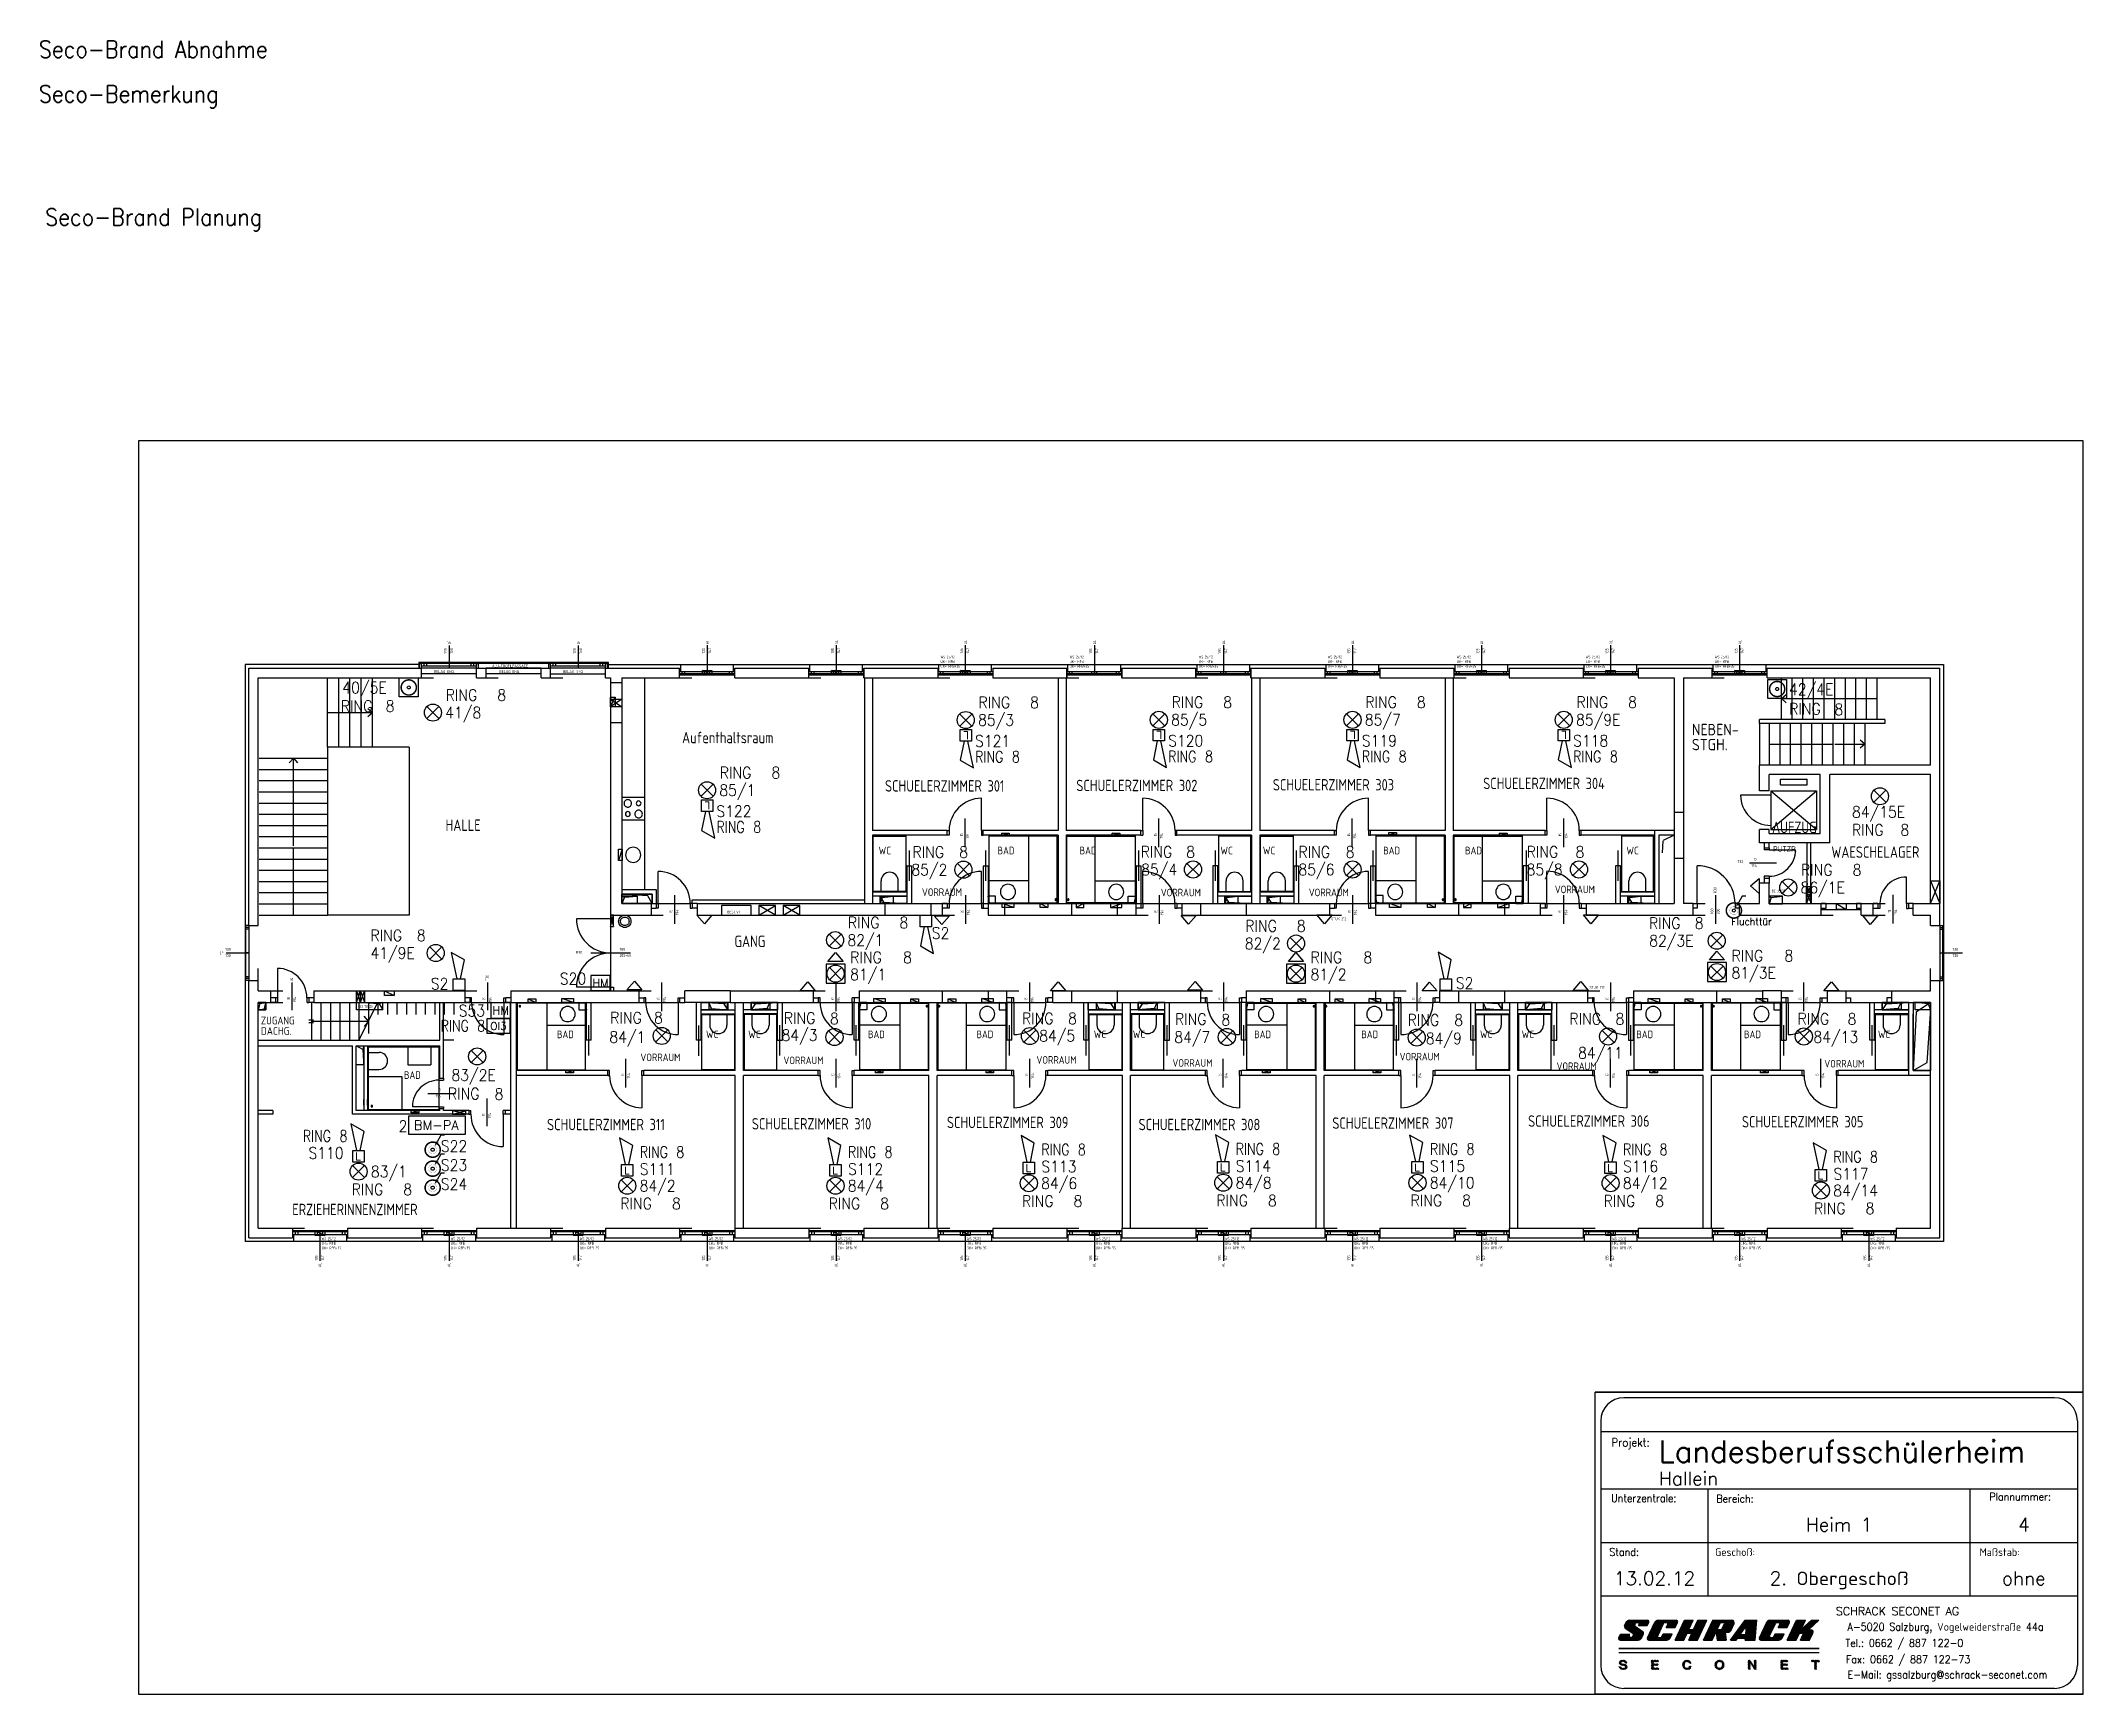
# Paper-space layout 'A4-q Laser Heftrand' of a CAD drawing. Extents: x -14 to 287, y 0 to 244.
# The model-space entities are those that its viewports show. They can reach past a viewport. Long polylines and large blocks are cut down to what shows.
import ezdxf
from ezdxf.enums import TextEntityAlignment as Align

# ---------------------------------------------------------------- set-up
doc = ezdxf.new("R2010")
doc.units = 0
doc.header["$LTSCALE"] = 120
doc.linetypes.add('X1$0$ACHSE', pattern=[0.115, 0, -0.04, 0.075, 0])
doc.layers.get('0').update_dxf_attribs({"linetype": 'CONTINUOUS'})
doc.layers.add('SECO-AFENSTER', color=6, linetype='CONTINUOUS', plot=False)
for name, color, linetype in [('Seco-Bemerkung', 180, 'CONTINUOUS'), ('SECO-BRAND', 240, 'CONTINUOUS'), ('Seco-Brand Abnahme', 180, 'CONTINUOUS'), ('Seco-Brand Planung', 180, 'CONTINUOUS'), ('SECO-BRAND_LOOP', 81, 'CONTINUOUS'), ('SECO-LEGENDE', 81, 'CONTINUOUS'), ('SECO-RAHMEN', 81, 'CONTINUOUS')]:
    doc.layers.add(name, color=color, linetype=linetype)
doc.styles.add('ROMANS', font='romans.shx', dxfattribs={"width": 0.9})
doc.styles.add('SMALL', font='ISO.SHX', dxfattribs={"height": 12.5})

psp = doc.layouts.new('A4-q Laser Heftrand')

# ---------------------------------------------------------------- texts
at = {"layer": 'Seco-Bemerkung', "linetype": 'Continuous', "style": 'ROMANS', "width": 0.9}
psp.add_text('Seco-Bemerkung ', height=2.5, dxfattribs=at).set_placement((-14.68, 234.83))
at = {"layer": 'Seco-Brand Abnahme', "linetype": 'Continuous', "style": 'ROMANS', "width": 0.9}
psp.add_text('Seco-Brand Abnahme', height=2.5, dxfattribs=at).set_placement((-14.68, 241.41))
at = {"layer": 'Seco-Brand Planung', "linetype": 'Continuous', "style": 'ROMANS', "width": 0.9}
psp.add_text('Seco-Brand Planung', height=2.5, dxfattribs=at).set_placement((-13.75, 216.67))

msp = doc.modelspace()

# ---------------------------------------------------------------- texts
at = {"color": 252, "style": 'SMALL'}
for s, width, p in [('LF', 0.8, (524.3, 1563.2)), ('LF', 0.8, (864.3, 1563.2)), ('AL', 0.842857, (1204.3, 1563.2)), ('AL', 0.842857, (1544.3, 1563.2)), ('AL', 0.842857, (1884.3, 1563.2)), ('AL', 0.842857, (2224.3, 1563.2)), ('AL', 0.842857, (2564.3, 1563.2)), ('AL', 0.842857, (2904.3, 1563.2)), ('AL', 0.842857, (3244.3, 1563.2)), ('AL', 0.842857, (3584.3, 1563.2)), ('AL', 0.842857, (3924.3, 1563.2)), ('130', 0.925715, (514.1, 1538.3)), ('130', 0.925715, (530.4, 1538.3)), ('130', 0.925715, (854.1, 1538.3)), ('130', 0.925715, (870.4, 1538.3)), ('135', 0.867857, (1194.1, 1539.1)), ('147', 0.867857, (1210.4, 1539.1)), ('135', 0.867857, (1534.1, 1539.1)), ('147', 0.867857, (1550.4, 1539.1)), ('135', 0.867857, (1874.1, 1539.1)), ('147', 0.867857, (1890.4, 1539.1)), ('135', 0.867857, (2214.1, 1538.3)), ('147', 0.867857, (2230.4, 1538.3)), ('135', 0.867857, (2554.1, 1538.3)), ('147', 0.867857, (2570.4, 1538.3)), ('135', 0.867857, (2894.1, 1538.3)), ('147', 0.867857, (2910.4, 1538.3)), ('135', 0.867857, (3234.1, 1538.8)), ('147', 0.867857, (3250.4, 1538.8)), ('135', 0.867857, (3574.1, 1538.8)), ('147', 0.867857, (3590.4, 1538.8)), ('135', 0.867857, (3914.1, 1538.8)), ('147', 0.867857, (3930.4, 1538.8)), ('  85', 0.571429, (1873.7, 1051.7)), ('194', 0.867857, (1889.9, 1051.7)), ('  85', 0.571429, (2384.3, 1051.7)), ('194', 0.867857, (2400.6, 1051.7)), ('  85', 0.571429, (2893.7, 1051.7)), ('194', 0.867857, (2909.9, 1051.7)), ('  85', 0.571429, (3450.7, 1051.7)), ('194', 0.867857, (3466.9, 1051.7)), ('R30', 0.897479, (3859.2, 907)), ('194', 0.867857, (1124.9, 850)), ('194', 0.867857, (1891.9, 850)), ('194', 0.867857, (2401.9, 850)), ('194', 0.867857, (2401.9, 850)), ('194', 0.867857, (2911.8, 850)), ('194', 0.867857, (3466.9, 850)), ('100', 0.991837, (3851.1, 852)), ('200', 0.867857, (3867.4, 852)), ('  70', 0.596273, (4318.6, 850.5)), ('194', 0.867857, (4334.9, 850.5)), ('  85', 0.571429, (1108.7, 850)), ('  85', 0.571429, (1875.7, 850)), ('  85', 0.571429, (2385.7, 850)), ('  85', 0.571429, (2385.7, 850)), ('  85', 0.571429, (2895.5, 850)), ('  85', 0.571429, (3450.7, 850)), ('T30', 0.826891, (109, 670)), ('T30', 0.826891, (624.2, 677)), ('  80', 0.596273, (100.8, 620)), ('194', 0.867857, (117.1, 620)), ('  85', 0.571429, (616.1, 620)), ('194', 0.867857, (632.4, 620)), ('  85', 0.571429, (1074.9, 620)), ('194', 0.867857, (1091.1, 620)), ('  85', 0.571429, (1533.9, 620)), ('194', 0.867857, (1550.1, 620)), ('  85', 0.571429, (2044, 620)), ('194', 0.867857, (2060.3, 620)), ('  85', 0.571429, (2554.8, 620)), ('194', 0.867857, (2571.1, 620)), ('  85', 0.571429, (3065, 620)), ('194', 0.867857, (3081.3, 620)), ('  85', 0.571429, (3574.8, 620)), ('194', 0.867857, (3591.1, 620)), ('  85', 0.571429, (4083.3, 620)), ('194', 0.867857, (4099.6, 620)), ('  85', 0.571429, (980.3, 419)), ('194', 0.867857, (996.6, 419)), ('  85', 0.571429, (1534.7, 419)), ('194', 0.867857, (1551, 419)), ('  85', 0.571429, (2044.8, 419)), ('194', 0.867857, (2061.1, 419)), ('  85', 0.571429, (2554.7, 419)), ('194', 0.867857, (2571, 419)), ('  85', 0.571429, (3064.8, 419)), ('194', 0.867857, (3081.1, 419)), ('  85', 0.571429, (3574.8, 419)), ('194', 0.867857, (3591.1, 419)), ('  85', 0.571429, (4127.3, 419)), ('194', 0.867857, (4143.6, 419)), ('  85', 0.571429, (614.1, 314.3)), ('194', 0.867857, (630.4, 314.3)), ('135', 0.867857, (174.1, -60.8)), ('147', 0.867857, (190.4, -60.8)), ('135', 0.867857, (514.1, -60.8)), ('147', 0.867857, (530.4, -60.8)), ('135', 0.867857, (854.1, -60.8)), ('147', 0.867857, (870.4, -60.8)), ('135', 0.867857, (1194.1, -60.8)), ('147', 0.867857, (1210.4, -60.8)), ('135', 0.867857, (1534.1, -60.8)), ('147', 0.867857, (1550.4, -60.8)), ('135', 0.867857, (1874.1, -60.8)), ('147', 0.867857, (1890.4, -60.8)), ('135', 0.867857, (2214.1, -60.8)), ('147', 0.867857, (2230.4, -60.8)), ('135', 0.867857, (2554.1, -60.8)), ('147', 0.867857, (2570.4, -60.8)), ('135', 0.867857, (2894.1, -60.8)), ('147', 0.867857, (2910.4, -60.8)), ('135', 0.867857, (3234.1, -60.8)), ('147', 0.867857, (3250.4, -60.8)), ('135', 0.867857, (3574.1, -60.8)), ('147', 0.867857, (3590.4, -60.8)), ('135', 0.867857, (3914.1, -60.8)), ('147', 0.867857, (3930.4, -60.8)), ('135', 0.867857, (4254.1, -60.8)), ('147', 0.867857, (4270.4, -60.8)), ('AL', 0.842857, (183.5, -77.4)), ('AL', 0.842857, (523.5, -77.4)), ('AL', 0.842857, (863.5, -77.4)), ('AL', 0.842857, (1203.5, -77.4)), ('AL', 0.842857, (1543.5, -77.4)), ('AL', 0.842857, (1883.5, -77.4)), ('AL', 0.842857, (2223.5, -77.4)), ('AL', 0.842857, (2563.5, -77.4)), ('AL', 0.842857, (2903.5, -77.4)), ('AL', 0.842857, (3243.5, -77.4)), ('AL', 0.842857, (3583.5, -77.4)), ('AL', 0.842857, (3923.5, -77.4)), ('AL', 0.842857, (4263.5, -77.4))]:
    msp.add_text(s, height=7.5, rotation=90, dxfattribs=dict(at, width=width)).set_placement(p, align=Align.TOP_LEFT)
for s, height, width, p in [('ALU-PROFILFASSADE', 7.5, 0.867429, (640.9, 1510.1)), ('WS 25/12', 7.5, 0.764286, (1822.3, 1533.6)), ('UK= RFB', 7.5, 0.832653, (1822.3, 1521.4)), ('OK= RFB+35', 7.5, 0.822857, (1822.3, 1509.2)), ('WS 25/12', 7.5, 0.764286, (2162.3, 1533.6)), ('UK= RFB', 7.5, 0.832653, (2162.3, 1521.4)), ('OK= RFB+35', 7.5, 0.822857, (2162.3, 1509.2)), ('WS 25/12', 7.5, 0.764286, (2502.3, 1533.6)), ('UK= RFB', 7.5, 0.832653, (2502.3, 1521.4)), ('OK= RFB+35', 7.5, 0.822857, (2502.3, 1509.2)), ('WS 25/12', 7.5, 0.764286, (2842.3, 1533.6)), ('UK= RFB', 7.5, 0.832653, (2842.3, 1521.4)), ('OK= RFB+35', 7.5, 0.822857, (2842.3, 1509.2)), ('WS 25/12', 7.5, 0.764286, (3182.3, 1533.6)), ('UK= RFB', 7.5, 0.832653, (3182.3, 1521.4)), ('OK= RFB+35', 7.5, 0.822857, (3182.3, 1509.2)), ('WS 25/12', 7.5, 0.764286, (3522.3, 1533.6)), ('UK= RFB', 7.5, 0.832653, (3522.3, 1521.4)), ('OK= RFB+35', 7.5, 0.822857, (3522.3, 1509.2)), ('WS 25/12', 7.5, 0.764286, (3862.3, 1533.6)), ('UK= RFB', 7.5, 0.832653, (3862.3, 1521.4)), ('OK= RFB+35', 7.5, 0.822857, (3862.3, 1509.2)), ('BELAG ERG.', 7.5, 0.887755, (487.9, 1495.1)), ('BELAG ERG.', 7.5, 0.887755, (659.9, 1495.1)), ('BELAG ERG.', 7.5, 0.887755, (827.9, 1495.1)), ('NEBEN-', 30, 0.974026, (3801.8, 1353.6)), ('Aufenthaltsraum', 30, 0.874286, (1141.4, 1332.6)), ('STGH.', 30, 0.974026, (3801.8, 1314)), ('SCHUELERZIMMER 301', 30, 0.874286, (1676.1, 1205.2)), ('SCHUELERZIMMER 302', 30, 0.874286, (2180.1, 1206.3)), ('SCHUELERZIMMER 303', 30, 0.874286, (2697.7, 1208.1)), ('SCHUELERZIMMER 304', 30, 0.874286, (3251.9, 1211.7)), ('HALLE', 30, 0.874286, (518.4, 1101.7)), ('AUFZUG', 30, 0.874286, (4013.2, 1095.8)), ('BAD', 20, 0.942857, (1972.7, 1029.9)), ('BAD', 20, 0.942857, (2188.8, 1029.9)), ('BAD', 20, 0.942857, (2988.5, 1029.9)), ('BAD', 20, 0.942857, (3204.2, 1029.9)), ('PUTZR.', 15, 0.874286, (4015.6, 1031.7)), ('WAESCHELAGER', 30, 0.874286, (4169.3, 1030.7)), ('T30', 7.5, 0.826891, (3921.7, 994.7)), ('194', 7.5, 0.867857, (3958.4, 984.2)), ('  70', 7.5, 0.596273, (3958.4, 1000.5)), ('VORRAUM', 20, 0.954545, (1773.3, 920.2)), ('VORRAUM', 20, 0.954545, (2402.7, 919.2)), ('VORRAUM', 20, 0.954545, (2792.5, 919.5)), ('VORRAUM', 20, 0.954545, (3440.7, 927.5)), ('BD 35/20', 7.5, 0.733131, (4012, 917.1)), ('BEST.VT', 7.5, 0.844286, (1260.1, 861.9)), ('STUK 212', 7.5, 0.823603, (2851.6, 843.8)), ('LF', 7.5, 0.8, (-76.6, 754)), ('130', 7.5, 0.925715, (-62, 763.4)), ('R30', 7.5, 0.897479, (861.4, 755.3)), ('180', 7.5, 0.925715, (976.9, 763.4)), ('GANG', 30, 0.874286, (1279.4, 795.8)), ('130', 7.5, 0.925715, (4488.7, 763.4)), ('130', 7.5, 0.925715, (-62, 747.1)), ('200+60', 7.5, 0.846753, (976.9, 747.1)), ('130', 7.5, 0.925715, (4488.7, 747.1)), ('STUK 212', 7.5, 0.823603, (3532, 663.1)), ('BD 70/20', 7.5, 0.749068, (290, 612.8)), ('ZUGANG', 20, 0.967347, (31.9, 582.1)), ('BAD', 20, 0.942857, (811.9, 545.6)), ('BAD', 20, 0.942857, (1631.3, 545.6)), ('BAD', 20, 0.942857, (1917.1, 545.6)), ('BAD', 20, 0.942857, (2648.6, 545.6)), ('BAD', 20, 0.942857, (2930.8, 545.6)), ('BAD', 20, 0.942857, (3655.3, 545.6)), ('BAD', 20, 0.942857, (3939.2, 545.6)), ('VORRAUM', 20, 0.954545, (1031.7, 485)), ('VORRAUM', 20, 0.954545, (3031.8, 487)), ('BAD', 20, 0.942857, (408.9, 438.4)), ('VORRAUM', 20, 0.954545, (1408.5, 477.1)), ('VORRAUM', 20, 0.954545, (2075.1, 478.4)), ('VORRAUM', 20, 0.954545, (2433.3, 470.3)), ('VORRAUM', 20, 0.954545, (3445.3, 461.7)), ('VORRAUM', 20, 0.954545, (4150.7, 468.4)), ('194', 7.5, 0.867857, (492.3, 377.1)), ('  70', 7.5, 0.596273, (492.3, 393.4)), ('SCHUELERZIMMER 311', 30, 0.874286, (785.7, 313.1)), ('SCHUELERZIMMER 310', 30, 0.874286, (1325.2, 315)), ('SCHUELERZIMMER 309', 30, 0.874286, (1839.2, 318.6)), ('SCHUELERZIMMER 308', 30, 0.874286, (2344.1, 313.1)), ('SCHUELERZIMMER 307', 30, 0.874286, (2854.5, 316.8)), ('SCHUELERZIMMER 306', 30, 0.874286, (3370.3, 322.2)), ('SCHUELERZIMMER 305', 30, 0.874286, (3933.6, 320.4)), ('ERZIEHERINNENZIMMER', 30, 0.874286, (114.5, 89.3)), ('WS 25/12', 7.5, 0.764286, (191.8, 0.9)), ('WS 25/12', 7.5, 0.764286, (531.8, 0.9)), ('WS 25/12', 7.5, 0.764286, (871.8, 0.9)), ('WS 25/12', 7.5, 0.764286, (1211.8, 0.9)), ('WS 25/12', 7.5, 0.764286, (1551.8, 0.9)), ('WS 25/12', 7.5, 0.764286, (1891.8, 0.9)), ('WS 25/12', 7.5, 0.764286, (2231.8, 0.9)), ('WS 25/12', 7.5, 0.764286, (2571.8, 0.9)), ('WS 25/12', 7.5, 0.764286, (2911.8, 0.9)), ('WS 25/12', 7.5, 0.764286, (3251.8, 0.9)), ('WS 25/12', 7.5, 0.764286, (3591.8, 0.9)), ('WS 25/12', 7.5, 0.764286, (3931.8, 0.9)), ('WS 25/12', 7.5, 0.764286, (4271.8, 0.9)), ('UK= RFB', 7.5, 0.832653, (191.8, -11.4)), ('OK= RFB+35', 7.5, 0.822857, (191.8, -23.6)), ('UK= RFB', 7.5, 0.832653, (531.8, -11.4)), ('OK= RFB+35', 7.5, 0.822857, (531.8, -23.6)), ('UK= RFB', 7.5, 0.832653, (871.8, -11.4)), ('OK= RFB+35', 7.5, 0.822857, (871.8, -23.6)), ('UK= RFB', 7.5, 0.832653, (1211.8, -11.4)), ('OK= RFB+35', 7.5, 0.822857, (1211.8, -23.6)), ('UK= RFB', 7.5, 0.832653, (1551.8, -11.4)), ('OK= RFB+35', 7.5, 0.822857, (1551.8, -23.6)), ('UK= RFB', 7.5, 0.832653, (1891.8, -11.4)), ('OK= RFB+35', 7.5, 0.822857, (1891.8, -23.6)), ('UK= RFB', 7.5, 0.832653, (2231.8, -11.4)), ('OK= RFB+35', 7.5, 0.822857, (2231.8, -23.6)), ('UK= RFB', 7.5, 0.832653, (2571.8, -11.4)), ('OK= RFB+35', 7.5, 0.822857, (2571.8, -23.6)), ('UK= RFB', 7.5, 0.832653, (2911.8, -11.4)), ('OK= RFB+35', 7.5, 0.822857, (2911.8, -23.6)), ('UK= RFB', 7.5, 0.832653, (3251.8, -11.4)), ('OK= RFB+35', 7.5, 0.822857, (3251.8, -23.6)), ('UK= RFB', 7.5, 0.832653, (3591.8, -11.4)), ('OK= RFB+35', 7.5, 0.822857, (3591.8, -23.6)), ('UK= RFB', 7.5, 0.832653, (3931.8, -11.4)), ('OK= RFB+35', 7.5, 0.822857, (3931.8, -23.6)), ('UK= RFB', 7.5, 0.832653, (4271.8, -11.4)), ('OK= RFB+35', 7.5, 0.822857, (4271.8, -23.6))]:
    msp.add_text(s, height=height, dxfattribs=dict(at, width=width)).set_placement(p, align=Align.TOP_LEFT)
for s, p in [('WC', (1659.2, 1029.9)), ('WC', (2559.6, 1029.9)), ('WC', (2671.5, 1029.9)), ('WC', (3629.2, 1029.9)), ('DACHG.', (31.9, 554.5)), ('WC', (1204.4, 545.6)), ('WC', (1315.6, 545.6)), ('WC', (2226.1, 545.6)), ('WC', (2328.9, 545.6)), ('WC', (3243.5, 545.6)), ('WC', (3353.3, 545.6)), ('WC', (4291.9, 545.6))]:
    msp.add_text(s, height=20, dxfattribs=at).set_placement(p, align=Align.TOP_LEFT)

# ---------------------------------------------------------------- blocks, each defined once
blk = doc.blocks.new('Kopf-Seco UZ Stat')
at = {"layer": 'SECO-LEGENDE', "color": 81}
for p, q in [((0, 11.14), (-18, 11.14)), ((-1.059, 10.928), (-16.941, 10.928)), ((-0.212, 9.669), (-17.788, 9.669)), ((-0.212, 7.562), (-17.788, 7.562)), ((-0.212, 5.586), (-17.788, 5.586)), ((-0.212, 3.61), (-17.788, 3.61)), ((0, 0), (-18, 0)), ((-1.059, 0.212), (-16.941, 0.212))]:
    blk.add_line(p, q, dxfattribs=at)
at = {"layer": 'SECO-LEGENDE'}
for p, q in [((-18, 0), (-18, 11.14)), ((0, 0), (0, 11.14)), ((-17.788, 10.081), (-17.788, 1.059)), ((-0.212, 10.081), (-0.212, 1.059)), ((-13.828, 3.61), (-13.828, 7.562)), ((-4.172, 3.61), (-4.172, 7.562))]:
    blk.add_line(p, q, dxfattribs=at)
at = {"layer": 'SECO-LEGENDE', "color": 180}
for p, q in [((-16.921, 2.513), (-16.705, 2.729)), ((-16.921, 2.485), (-16.678, 2.729)), ((-16.918, 2.521), (-16.856, 2.653)), ((-16.913, 2.466), (-16.651, 2.729)), ((-16.899, 2.453), (-16.624, 2.729)), ((-16.899, 2.452), (-16.596, 2.24)), ((-16.898, 2.563), (-16.732, 2.729)), ((-16.883, 2.441), (-16.596, 2.729)), ((-16.874, 2.614), (-16.762, 2.726)), ((-16.867, 2.43), (-16.569, 2.729)), ((-16.851, 2.419), (-16.542, 2.729)), ((-16.849, 2.667), (-16.806, 2.709)), ((-16.835, 2.408), (-16.515, 2.729)), ((-16.819, 2.397), (-16.487, 2.729)), ((-16.803, 2.385), (-16.46, 2.729)), ((-16.787, 2.374), (-16.433, 2.729)), ((-16.771, 2.363), (-16.406, 2.729)), ((-16.755, 2.352), (-16.529, 2.578)), ((-16.739, 2.34), (-16.543, 2.536)), ((-16.738, 2.729), (-16.068, 2.729)), ((-16.732, 1.994), (-16.348, 2.378)), ((-16.723, 2.329), (-16.537, 2.515)), ((-16.707, 2.318), (-16.524, 2.501)), ((-16.704, 1.994), (-16.332, 2.367)), ((-16.691, 2.307), (-16.508, 2.49)), ((-16.677, 1.994), (-16.316, 2.355)), ((-16.675, 2.296), (-16.492, 2.479)), ((-16.659, 2.284), (-16.476, 2.468)), ((-16.65, 1.994), (-16.3, 2.344)), ((-16.643, 2.273), (-16.46, 2.456)), ((-16.627, 2.262), (-16.444, 2.445)), ((-16.623, 1.994), (-16.284, 2.333)), ((-16.611, 2.251), (-16.428, 2.434)), ((-16.595, 2.239), (-16.412, 2.423)), ((-16.595, 2.158), (-16.364, 2.389)), ((-16.595, 1.994), (-16.268, 2.322)), ((-16.582, 2.225), (-16.396, 2.411)), ((-16.577, 2.203), (-16.38, 2.4)), ((-16.568, 1.994), (-16.252, 2.31)), ((-16.541, 1.994), (-16.236, 2.299)), ((-16.539, 2.555), (-16.514, 2.611)), ((-16.525, 2.502), (-16.233, 2.297)), ((-16.514, 1.994), (-16.221, 2.286)), ((-16.486, 1.994), (-16.212, 2.269)), ((-16.468, 2.64), (-16.415, 2.64)), ((-16.467, 2.64), (-16.378, 2.729)), ((-16.44, 2.64), (-16.351, 2.729)), ((-16.413, 2.64), (-16.324, 2.729)), ((-16.401, 2.527), (-16.376, 2.579)), ((-16.401, 2.527), (-16.075, 2.527)), ((-16.392, 2.633), (-16.297, 2.729)), ((-16.39, 2.527), (-16.188, 2.729)), ((-16.387, 2.557), (-16.215, 2.729)), ((-16.379, 2.619), (-16.269, 2.729)), ((-16.372, 2.598), (-16.242, 2.729)), ((-16.362, 2.527), (-16.16, 2.729)), ((-16.335, 2.527), (-16.133, 2.729)), ((-16.308, 2.527), (-16.106, 2.729)), ((-16.281, 2.527), (-16.079, 2.729)), ((-16.253, 2.527), (-16.054, 2.727)), ((-16.226, 2.527), (-16.035, 2.718)), ((-16.199, 2.527), (-16.022, 2.704)), ((-16.172, 2.527), (-16.014, 2.684)), ((-16.144, 2.527), (-16.016, 2.656)), ((-16.117, 2.527), (-16.038, 2.605)), ((-16.09, 2.527), (-16.062, 2.554)), ((-16.075, 2.527), (-16.018, 2.649)), ((-16.074, 2.053), (-15.398, 2.729)), ((-16.07, 2.029), (-15.371, 2.729)), ((-16.069, 2.073), (-15.798, 2.653)), ((-16.059, 2.012), (-15.492, 2.58)), ((-16.058, 2.095), (-15.425, 2.729)), ((-16.044, 2), (-15.516, 2.529)), ((-16.034, 2.146), (-15.452, 2.729)), ((-16.023, 1.994), (-15.54, 2.478)), ((-16.011, 2.197), (-15.48, 2.729)), ((-15.996, 1.994), (-15.563, 2.427)), ((-15.987, 2.248), (-15.507, 2.729)), ((-15.969, 1.994), (-15.587, 2.376)), ((-15.963, 2.3), (-15.534, 2.729)), ((-15.942, 1.994), (-15.611, 2.325)), ((-15.939, 2.351), (-15.561, 2.729)), ((-15.915, 2.402), (-15.588, 2.729)), ((-15.914, 1.994), (-15.635, 2.274)), ((-15.892, 2.453), (-15.616, 2.729)), ((-15.868, 2.504), (-15.643, 2.729)), ((-15.844, 2.555), (-15.67, 2.729)), ((-15.82, 2.606), (-15.699, 2.727)), ((-15.796, 2.657), (-15.739, 2.715)), ((-15.692, 2.15), (-15.478, 2.611)), ((-15.68, 2.729), (-15.01, 2.729)), ((-15.432, 2.64), (-15.343, 2.729)), ((-15.432, 2.64), (-15.357, 2.64)), ((-15.405, 2.64), (-15.316, 2.729)), ((-15.378, 2.64), (-15.289, 2.729)), ((-15.374, 2.46), (-15.318, 2.579)), ((-15.374, 2.46), (-15.048, 2.46)), ((-15.367, 2.46), (-15.098, 2.729)), ((-15.356, 2.498), (-15.125, 2.729)), ((-15.351, 2.639), (-15.262, 2.729)), ((-15.339, 2.46), (-15.071, 2.729)), ((-15.333, 2.549), (-15.153, 2.729)), ((-15.332, 2.631), (-15.234, 2.729)), ((-15.319, 2.617), (-15.207, 2.729)), ((-15.315, 2.594), (-15.18, 2.729)), ((-15.312, 2.46), (-15.044, 2.729)), ((-15.285, 2.46), (-15.016, 2.729)), ((-15.258, 2.46), (-14.992, 2.726)), ((-15.23, 2.46), (-14.975, 2.716)), ((-15.203, 2.46), (-14.962, 2.701)), ((-15.176, 2.46), (-14.955, 2.681)), ((-15.149, 2.46), (-14.961, 2.648)), ((-15.121, 2.46), (-14.984, 2.597)), ((-15.094, 2.46), (-15.008, 2.546)), ((-15.067, 2.46), (-15.032, 2.495)), ((-15.048, 1.994), (-14.705, 2.729)), ((-15.048, 2.46), (-14.96, 2.649)), ((-15.043, 1.994), (-14.442, 2.595)), ((-15.028, 2.036), (-14.418, 2.646)), ((-15.016, 1.994), (-14.465, 2.544)), ((-15.004, 2.087), (-14.394, 2.697)), ((-14.988, 1.994), (-14.489, 2.493)), ((-14.98, 2.138), (-14.39, 2.729)), ((-14.961, 1.994), (-14.513, 2.442)), ((-14.956, 2.189), (-14.417, 2.729)), ((-14.934, 1.994), (-14.537, 2.391)), ((-14.933, 2.24), (-14.444, 2.729)), ((-14.909, 2.291), (-14.472, 2.729)), ((-14.907, 1.994), (-14.518, 2.382)), ((-14.885, 2.342), (-14.499, 2.729)), ((-14.879, 1.994), (-14.491, 2.382)), ((-14.861, 2.393), (-14.526, 2.729)), ((-14.837, 2.445), (-14.553, 2.729)), ((-14.814, 2.496), (-14.581, 2.729)), ((-14.79, 2.547), (-14.608, 2.729)), ((-14.766, 2.598), (-14.635, 2.729)), ((-14.742, 2.649), (-14.662, 2.729)), ((-14.718, 2.7), (-14.69, 2.729)), ((-14.705, 2.729), (-14.379, 2.729)), ((-14.592, 2.254), (-14.464, 2.382)), ((-14.565, 2.254), (-14.437, 2.382)), ((-14.544, 2.003), (-13.934, 2.613)), ((-14.541, 2.382), (-14.379, 2.729)), ((-14.541, 2.382), (-14.367, 2.382)), ((-14.538, 2.254), (-14.409, 2.382)), ((-14.525, 1.994), (-13.958, 2.562)), ((-14.52, 2.054), (-13.91, 2.664)), ((-14.511, 2.254), (-14.382, 2.382)), ((-14.498, 1.994), (-13.981, 2.511)), ((-14.496, 2.105), (-13.886, 2.715)), ((-14.484, 2.254), (-14.009, 2.729)), ((-14.473, 2.156), (-13.9, 2.729)), ((-14.471, 1.994), (-14.005, 2.46)), ((-14.456, 2.254), (-13.981, 2.729)), ((-14.449, 2.207), (-13.927, 2.729)), ((-14.444, 1.994), (-14.029, 2.409)), ((-14.429, 2.254), (-13.954, 2.729)), ((-14.416, 1.994), (-14.053, 2.357)), ((-14.389, 1.994), (-14.077, 2.306)), ((-14.367, 2.382), (-14.205, 2.729)), ((-14.354, 2.411), (-14.036, 2.729)), ((-14.33, 2.462), (-14.063, 2.729)), ((-14.306, 2.513), (-14.09, 2.729)), ((-14.282, 2.564), (-14.118, 2.729)), ((-14.258, 2.615), (-14.145, 2.729)), ((-14.235, 2.666), (-14.172, 2.729)), ((-14.222, 1.994), (-13.88, 2.729)), ((-14.211, 2.717), (-14.199, 2.729)), ((-14.205, 2.729), (-13.88, 2.729)), ((-14.004, 1.994), (-13.662, 2.729)), ((-14.001, 2.001), (-13.391, 2.611)), ((-13.981, 1.994), (-13.415, 2.56)), ((-13.977, 2.052), (-13.3, 2.729)), ((-13.954, 2.103), (-13.328, 2.729)), ((-13.953, 1.994), (-13.439, 2.509)), ((-13.93, 2.154), (-13.355, 2.729)), ((-13.926, 1.994), (-13.463, 2.458)), ((-13.906, 2.205), (-13.382, 2.729)), ((-13.899, 1.994), (-13.486, 2.406)), ((-13.882, 2.256), (-13.409, 2.729)), ((-13.872, 1.994), (-13.483, 2.382)), ((-13.858, 2.307), (-13.437, 2.729)), ((-13.844, 1.994), (-13.456, 2.382)), ((-13.835, 2.358), (-13.464, 2.729)), ((-13.811, 2.409), (-13.491, 2.729)), ((-13.787, 2.46), (-13.518, 2.729)), ((-13.763, 2.511), (-13.546, 2.729)), ((-13.739, 2.562), (-13.573, 2.729)), ((-13.716, 2.613), (-13.6, 2.729)), ((-13.692, 2.664), (-13.627, 2.729)), ((-13.679, 1.994), (-13.538, 2.296)), ((-13.668, 2.715), (-13.655, 2.729)), ((-13.662, 2.729), (-12.952, 2.729)), ((-13.538, 2.296), (-13.501, 1.994)), ((-13.535, 2.276), (-13.429, 2.382)), ((-13.532, 2.252), (-13.402, 2.382)), ((-13.529, 2.227), (-13.374, 2.382)), ((-13.526, 2.203), (-13.342, 2.387)), ((-13.523, 2.179), (-12.974, 2.729)), ((-13.52, 2.155), (-12.947, 2.728)), ((-13.517, 2.13), (-12.924, 2.724)), ((-13.514, 2.106), (-12.905, 2.715)), ((-13.511, 2.082), (-12.89, 2.703)), ((-13.508, 2.058), (-12.878, 2.688)), ((-13.505, 2.033), (-12.869, 2.67)), ((-13.503, 2.009), (-12.865, 2.647)), ((-13.498, 2.382), (-13.374, 2.647)), ((-13.498, 2.382), (-13.364, 2.382)), ((-13.49, 1.994), (-13.199, 2.285)), ((-13.463, 1.994), (-13.196, 2.261)), ((-13.374, 2.647), (-13.275, 2.647)), ((-13.355, 2.647), (-13.273, 2.729)), ((-13.328, 2.647), (-13.246, 2.729)), ((-13.317, 2.413), (-13.001, 2.729)), ((-13.317, 2.412), (-13.236, 2.586)), ((-13.301, 2.647), (-13.219, 2.729)), ((-13.293, 2.464), (-13.028, 2.729)), ((-13.274, 2.647), (-13.192, 2.729)), ((-13.269, 2.515), (-13.055, 2.729)), ((-13.253, 2.64), (-13.164, 2.729)), ((-13.245, 2.566), (-13.083, 2.729)), ((-13.239, 2.627), (-13.137, 2.729)), ((-13.232, 2.606), (-13.11, 2.729)), ((-13.199, 2.287), (-13.103, 2.287)), ((-13.199, 2.287), (-13.163, 1.994)), ((-13.197, 2.287), (-12.868, 2.616)), ((-13.17, 2.287), (-12.89, 2.567)), ((-13.143, 2.287), (-12.914, 2.516)), ((-13.116, 2.287), (-12.937, 2.465)), ((-13.087, 2.288), (-12.961, 2.414)), ((-13.049, 2.299), (-12.985, 2.363)), ((-13.005, 1.994), (-12.471, 2.729)), ((-13, 1.994), (-12.265, 2.729)), ((-12.985, 2.362), (-12.873, 2.604)), ((-12.973, 1.994), (-12.238, 2.729)), ((-12.946, 2.075), (-12.293, 2.729)), ((-12.945, 1.994), (-12.211, 2.729)), ((-12.918, 1.994), (-12.467, 2.445)), ((-12.891, 1.994), (-12.54, 2.345)), ((-12.873, 2.175), (-12.32, 2.729)), ((-12.801, 2.275), (-12.347, 2.729)), ((-12.729, 2.374), (-12.374, 2.729)), ((-12.656, 2.474), (-12.402, 2.729)), ((-12.645, 2.2), (-12.417, 2.514)), ((-12.584, 2.573), (-12.429, 2.729)), ((-12.569, 2.071), (-12.047, 2.593)), ((-12.541, 2.071), (-12.05, 2.563)), ((-12.514, 2.071), (-12.053, 2.533)), ((-12.512, 2.673), (-12.456, 2.729)), ((-12.487, 2.071), (-12.055, 2.503)), ((-12.471, 2.729), (-12.035, 2.729)), ((-12.461, 2.016), (-12.063, 2.413)), ((-12.46, 2.071), (-12.058, 2.473)), ((-12.458, 2.045), (-12.06, 2.443)), ((-12.455, 1.994), (-12.066, 2.384)), ((-12.445, 2.2), (-12.417, 2.514)), ((-12.443, 2.225), (-12.045, 2.622)), ((-12.44, 2.254), (-12.042, 2.652)), ((-12.437, 2.284), (-12.04, 2.682)), ((-12.435, 2.314), (-12.037, 2.712)), ((-12.432, 2.344), (-12.048, 2.729)), ((-12.43, 2.374), (-12.075, 2.729)), ((-12.428, 1.994), (-12.068, 2.354)), ((-12.427, 2.404), (-12.102, 2.729)), ((-12.424, 2.433), (-12.129, 2.729)), ((-12.422, 2.463), (-12.156, 2.729)), ((-12.419, 2.493), (-12.184, 2.729)), ((-12.401, 1.994), (-12.071, 2.324)), ((-12.373, 1.994), (-12.073, 2.294)), ((-12.346, 1.994), (-12.076, 2.264)), ((-12.1, 1.994), (-12.035, 2.729)), ((-11.945, 2.041), (-11.258, 2.729)), ((-11.941, 2.072), (-11.285, 2.729)), ((-11.941, 2.073), (-11.67, 2.653)), ((-11.938, 2.021), (-11.352, 2.607)), ((-11.925, 2.006), (-11.375, 2.556)), ((-11.918, 2.123), (-11.312, 2.729)), ((-11.908, 1.997), (-11.399, 2.505)), ((-11.894, 2.174), (-11.339, 2.729)), ((-11.883, 1.994), (-11.423, 2.454)), ((-11.87, 2.225), (-11.367, 2.729)), ((-11.856, 1.994), (-11.447, 2.403)), ((-11.846, 2.276), (-11.394, 2.729)), ((-11.829, 1.994), (-11.471, 2.352)), ((-11.823, 2.327), (-11.421, 2.729)), ((-11.801, 1.994), (-11.494, 2.301)), ((-11.799, 2.378), (-11.448, 2.729)), ((-11.775, 2.429), (-11.476, 2.729)), ((-11.751, 2.48), (-11.503, 2.729)), ((-11.727, 2.531), (-11.53, 2.729)), ((-11.704, 2.582), (-11.557, 2.728)), ((-11.68, 2.633), (-11.59, 2.723)), ((-11.565, 2.15), (-11.35, 2.611)), ((-11.552, 2.729), (-10.883, 2.729)), ((-11.323, 2.636), (-11.23, 2.729)), ((-11.304, 2.64), (-11.23, 2.64)), ((-11.292, 2.64), (-11.203, 2.729)), ((-11.265, 2.64), (-11.176, 2.729)), ((-11.246, 2.46), (-11.191, 2.579)), ((-11.246, 2.46), (-10.921, 2.46)), ((-11.24, 2.474), (-10.985, 2.729)), ((-11.237, 2.64), (-11.149, 2.729)), ((-11.226, 2.46), (-10.958, 2.729)), ((-11.216, 2.525), (-11.012, 2.729)), ((-11.213, 2.637), (-11.121, 2.729)), ((-11.199, 2.46), (-10.931, 2.729)), ((-11.197, 2.625), (-11.094, 2.729)), ((-11.192, 2.576), (-11.04, 2.729)), ((-11.188, 2.607), (-11.067, 2.729)), ((-11.172, 2.46), (-10.904, 2.729)), ((-11.145, 2.46), (-10.877, 2.728)), ((-11.117, 2.46), (-10.856, 2.722)), ((-11.09, 2.46), (-10.841, 2.709)), ((-11.063, 2.46), (-10.831, 2.692)), ((-11.036, 2.46), (-10.827, 2.669)), ((-11.009, 2.46), (-10.844, 2.625)), ((-10.981, 2.46), (-10.868, 2.574)), ((-10.954, 2.46), (-10.891, 2.523)), ((-10.927, 2.46), (-10.915, 2.472)), ((-10.921, 2.46), (-10.832, 2.649)), ((-10.913, 1.994), (-10.57, 2.729)), ((-10.903, 1.994), (-10.311, 2.586)), ((-10.897, 2.026), (-10.287, 2.637)), ((-10.875, 1.994), (-10.335, 2.534)), ((-10.874, 2.078), (-10.264, 2.688)), ((-10.85, 2.129), (-10.25, 2.729)), ((-10.848, 1.994), (-10.359, 2.483)), ((-10.826, 2.18), (-10.277, 2.729)), ((-10.821, 1.994), (-10.383, 2.432)), ((-10.802, 2.231), (-10.304, 2.729)), ((-10.794, 1.994), (-10.375, 2.412)), ((-10.778, 2.282), (-10.332, 2.729)), ((-10.766, 1.994), (-10.102, 2.659)), ((-10.755, 2.333), (-10.359, 2.729)), ((-10.739, 1.994), (-10.005, 2.729)), ((-10.731, 2.384), (-10.386, 2.729)), ((-10.707, 2.435), (-10.413, 2.729)), ((-10.683, 2.486), (-10.44, 2.729)), ((-10.659, 2.537), (-10.468, 2.729)), ((-10.636, 2.588), (-10.495, 2.729)), ((-10.612, 2.639), (-10.522, 2.729)), ((-10.588, 2.69), (-10.549, 2.729)), ((-10.57, 2.729), (-10.244, 2.729)), ((-10.452, 2.254), (-9.977, 2.729)), ((-10.425, 2.254), (-9.95, 2.729)), ((-10.417, 2.016), (-10.058, 2.376)), ((-10.412, 1.994), (-10.032, 2.374)), ((-10.404, 2.387), (-10.244, 2.729)), ((-10.404, 2.387), (-10.024, 2.729)), ((-10.398, 2.254), (-9.923, 2.729)), ((-10.393, 2.067), (-10.085, 2.376)), ((-10.385, 1.994), (-10.011, 2.368)), ((-10.371, 2.254), (-9.896, 2.729)), ((-10.37, 2.118), (-10.112, 2.376)), ((-10.358, 1.994), (-9.994, 2.358)), ((-10.35, 2.247), (-9.868, 2.729)), ((-10.346, 2.17), (-9.787, 2.729)), ((-10.337, 2.233), (-9.841, 2.729)), ((-10.331, 2.212), (-9.814, 2.729)), ((-10.331, 1.994), (-9.98, 2.345)), ((-10.303, 1.994), (-9.969, 2.328)), ((-10.276, 1.994), (-9.962, 2.308)), ((-10.249, 1.994), (-9.959, 2.284)), ((-10.134, 2.376), (-9.742, 2.729)), ((-10.134, 2.376), (-10.047, 2.376)), ((-10.024, 2.729), (-9.742, 2.729)), ((-9.914, 2.574), (-9.76, 2.729)), ((-17.131, 2.057), (-16.979, 2.209)), ((-17.129, 2.032), (-16.952, 2.209)), ((-17.127, 2.073), (-17.063, 2.209)), ((-17.119, 2.015), (-16.925, 2.209)), ((-17.112, 2.103), (-17.007, 2.209)), ((-17.105, 2.002), (-16.898, 2.209)), ((-17.089, 2.155), (-17.034, 2.209)), ((-17.085, 1.995), (-16.871, 2.209)), ((-17.076, 1.994), (-16.407, 1.994)), ((-17.065, 2.206), (-17.061, 2.209)), ((-17.063, 2.209), (-16.723, 2.209)), ((-17.058, 1.994), (-16.843, 2.209)), ((-17.031, 1.994), (-16.816, 2.209)), ((-17.004, 1.994), (-16.789, 2.209)), ((-16.977, 1.994), (-16.762, 2.209)), ((-16.95, 1.994), (-16.734, 2.209)), ((-16.922, 1.994), (-16.737, 2.18)), ((-16.895, 1.994), (-16.748, 2.141)), ((-16.868, 1.994), (-16.741, 2.121)), ((-16.841, 1.994), (-16.726, 2.108)), ((-16.813, 1.994), (-16.705, 2.103)), ((-16.786, 1.994), (-16.677, 2.103)), ((-16.759, 1.994), (-16.65, 2.103)), ((-16.744, 2.164), (-16.723, 2.209)), ((-16.705, 2.103), (-16.653, 2.103)), ((-16.607, 2.132), (-16.581, 2.187)), ((-16.459, 1.994), (-16.21, 2.243)), ((-16.432, 1.994), (-16.229, 2.197)), ((-16.405, 1.994), (-16.253, 2.146)), ((-16.373, 1.998), (-16.276, 2.095)), ((-16.289, 2.069), (-16.214, 2.228)), ((-16.018, 1.994), (-15.349, 1.994)), ((-15.887, 1.994), (-15.659, 2.223)), ((-15.86, 1.994), (-15.682, 2.172)), ((-15.833, 1.994), (-15.696, 2.13)), ((-15.805, 1.994), (-15.69, 2.11)), ((-15.778, 1.994), (-15.676, 2.096)), ((-15.751, 1.994), (-15.656, 2.089)), ((-15.724, 1.994), (-15.628, 2.089)), ((-15.697, 1.994), (-15.601, 2.089)), ((-15.669, 1.994), (-15.574, 2.09)), ((-15.653, 2.089), (-15.579, 2.089)), ((-15.642, 1.994), (-15.414, 2.223)), ((-15.615, 1.994), (-15.386, 2.223)), ((-15.588, 1.994), (-15.359, 2.223)), ((-15.56, 1.994), (-15.332, 2.223)), ((-15.533, 1.994), (-15.305, 2.223)), ((-15.533, 2.119), (-15.485, 2.223)), ((-15.523, 2.14), (-15.441, 2.223)), ((-15.506, 1.994), (-15.277, 2.223)), ((-15.499, 2.191), (-15.468, 2.223)), ((-15.485, 2.223), (-15.159, 2.223)), ((-15.479, 1.994), (-15.25, 2.223)), ((-15.451, 1.994), (-15.223, 2.223)), ((-15.424, 1.994), (-15.196, 2.223)), ((-15.397, 1.994), (-15.168, 2.223)), ((-15.37, 1.994), (-15.175, 2.189)), ((-15.342, 1.994), (-15.199, 2.138)), ((-15.309, 2), (-15.222, 2.087)), ((-15.231, 2.069), (-15.159, 2.223)), ((-15.048, 1.994), (-14.722, 1.994)), ((-14.852, 1.994), (-14.608, 2.238)), ((-14.825, 1.994), (-14.632, 2.187)), ((-14.798, 1.994), (-14.656, 2.136)), ((-14.77, 1.994), (-14.68, 2.085)), ((-14.743, 1.994), (-14.703, 2.034)), ((-14.722, 1.994), (-14.601, 2.254)), ((-14.601, 2.254), (-14.427, 2.254)), ((-14.548, 1.994), (-14.427, 2.254)), ((-14.548, 1.994), (-14.222, 1.994)), ((-14.362, 1.994), (-14.1, 2.255)), ((-14.335, 1.994), (-14.124, 2.204)), ((-14.307, 1.994), (-14.148, 2.153)), ((-14.28, 1.994), (-14.172, 2.102)), ((-14.253, 1.994), (-14.196, 2.051)), ((-14.226, 1.994), (-14.219, 2)), ((-14.004, 1.994), (-13.679, 1.994)), ((-13.817, 1.994), (-13.558, 2.253)), ((-13.79, 1.994), (-13.582, 2.202)), ((-13.763, 1.994), (-13.605, 2.151)), ((-13.735, 1.994), (-13.629, 2.1)), ((-13.708, 1.994), (-13.653, 2.049)), ((-13.681, 1.994), (-13.677, 1.998)), ((-13.501, 1.994), (-13.163, 1.994)), ((-13.436, 1.994), (-13.193, 2.237)), ((-13.409, 1.994), (-13.19, 2.213)), ((-13.381, 1.994), (-13.187, 2.188)), ((-13.354, 1.994), (-13.184, 2.164)), ((-13.327, 1.994), (-13.181, 2.14)), ((-13.3, 1.994), (-13.178, 2.116)), ((-13.272, 1.994), (-13.175, 2.091)), ((-13.245, 1.994), (-13.172, 2.067)), ((-13.218, 1.994), (-13.169, 2.043)), ((-13.191, 1.994), (-13.166, 2.019)), ((-13.163, 1.994), (-13.163, 1.994)), ((-13.005, 1.994), (-12.795, 1.994)), ((-12.864, 1.994), (-12.612, 2.246)), ((-12.837, 1.994), (-12.631, 2.2)), ((-12.809, 1.994), (-12.757, 2.047)), ((-12.795, 1.994), (-12.739, 2.071)), ((-12.739, 2.071), (-12.456, 2.071)), ((-12.732, 2.071), (-12.603, 2.2)), ((-12.705, 2.071), (-12.576, 2.2)), ((-12.678, 2.071), (-12.549, 2.2)), ((-12.65, 2.071), (-12.522, 2.2)), ((-12.645, 2.2), (-12.445, 2.2)), ((-12.623, 2.071), (-12.494, 2.2)), ((-12.596, 2.071), (-12.467, 2.2)), ((-12.463, 1.994), (-12.456, 2.071)), ((-12.463, 1.994), (-12.1, 1.994)), ((-12.319, 1.994), (-12.079, 2.234)), ((-12.292, 1.994), (-12.081, 2.204)), ((-12.265, 1.994), (-12.084, 2.175)), ((-12.237, 1.994), (-12.087, 2.145)), ((-12.21, 1.994), (-12.089, 2.115)), ((-12.183, 1.994), (-12.092, 2.085)), ((-12.156, 1.994), (-12.094, 2.055)), ((-12.128, 1.994), (-12.097, 2.025)), ((-12.101, 1.994), (-12.1, 1.996)), ((-11.89, 1.994), (-11.221, 1.994)), ((-11.774, 1.994), (-11.518, 2.25)), ((-11.747, 1.994), (-11.542, 2.199)), ((-11.72, 1.994), (-11.566, 2.148)), ((-11.693, 1.994), (-11.567, 2.12)), ((-11.665, 1.994), (-11.557, 2.103)), ((-11.638, 1.994), (-11.54, 2.092)), ((-11.611, 1.994), (-11.515, 2.089)), ((-11.584, 1.994), (-11.488, 2.089)), ((-11.556, 1.994), (-11.461, 2.089)), ((-11.529, 1.994), (-11.428, 2.095)), ((-11.526, 2.089), (-11.452, 2.089)), ((-11.502, 1.994), (-11.273, 2.223)), ((-11.475, 1.994), (-11.246, 2.223)), ((-11.447, 1.994), (-11.219, 2.223)), ((-11.42, 1.994), (-11.192, 2.223)), ((-11.406, 2.117), (-11.301, 2.223)), ((-11.405, 2.119), (-11.357, 2.223)), ((-11.393, 1.994), (-11.164, 2.223)), ((-11.382, 2.168), (-11.328, 2.223)), ((-11.366, 1.994), (-11.137, 2.223)), ((-11.359, 2.219), (-11.355, 2.223)), ((-11.357, 2.223), (-11.031, 2.223)), ((-11.338, 1.994), (-11.11, 2.223)), ((-11.311, 1.994), (-11.083, 2.223)), ((-11.284, 1.994), (-11.055, 2.223)), ((-11.257, 1.994), (-11.034, 2.217)), ((-11.229, 1.994), (-11.058, 2.166)), ((-11.201, 1.996), (-11.082, 2.114)), ((-11.16, 2.009), (-11.106, 2.063)), ((-11.103, 2.069), (-11.031, 2.223)), ((-10.913, 1.994), (-10.587, 1.994)), ((-10.712, 1.994), (-10.478, 2.228)), ((-10.685, 1.994), (-10.502, 2.177)), ((-10.657, 1.994), (-10.525, 2.126)), ((-10.63, 1.994), (-10.549, 2.075)), ((-10.603, 1.994), (-10.573, 2.024)), ((-10.587, 1.994), (-10.466, 2.254)), ((-10.466, 2.254), (-10.374, 2.254)), ((-10.428, 1.994), (-10.335, 2.193)), ((-10.428, 1.994), (-10.087, 1.994)), ((-10.222, 1.994), (-9.97, 2.246)), ((-10.194, 1.994), (-9.994, 2.195)), ((-10.167, 1.994), (-10.018, 2.144)), ((-10.14, 1.994), (-10.041, 2.093)), ((-10.113, 1.994), (-10.065, 2.042)), ((-10.087, 1.994), (-9.968, 2.251)), ((-17.114, 1.012), (-17.112, 1.014)), ((-17.111, 1.015), (-17.111, 1.015)), ((-17.108, 1.154), (-17.009, 1.254)), ((-17.108, 0.991), (-17.087, 1.013)), ((-17.105, 1.131), (-16.979, 1.256)), ((-17.101, 0.971), (-17.059, 1.013)), ((-17.099, 1.191), (-17.049, 1.241)), ((-17.096, 1.112), (-17.033, 1.175)), ((-17.087, 0.957), (-17.043, 1.002)), ((-17.085, 1.096), (-17.034, 1.146)), ((-17.077, 0.94), (-17.031, 0.987)), ((-17.069, 1.084), (-17.023, 1.131)), ((-17.061, 0.929), (-17.017, 0.973)), ((-17.052, 1.075), (-17.002, 1.124)), ((-17.044, 0.919), (-16.998, 0.965)), ((-17.03, 1.069), (-16.98, 1.119)), ((-17.024, 0.912), (-16.976, 0.96)), ((-17.015, 1.193), (-16.952, 1.256)), ((-17.01, 1.062), (-16.957, 1.115)), ((-17, 0.909), (-16.949, 0.96)), ((-16.987, 1.058), (-16.934, 1.111)), ((-16.98, 1.201), (-16.928, 1.253)), ((-16.976, 0.905), (-16.912, 0.97)), ((-16.964, 1.053), (-16.912, 1.106)), ((-16.953, 1.201), (-16.905, 1.248)), ((-16.949, 0.905), (-16.818, 1.036)), ((-16.939, 1.051), (-16.89, 1.1)), ((-16.933, 1.193), (-16.885, 1.241)), ((-16.919, 1.044), (-16.869, 1.094)), ((-16.916, 0.91), (-16.814, 1.013)), ((-16.914, 1.185), (-16.868, 1.231)), ((-16.903, 1.169), (-16.853, 1.219)), ((-16.902, 1.033), (-16.85, 1.085)), ((-16.895, 1.149), (-16.843, 1.202)), ((-16.89, 1.019), (-16.835, 1.073)), ((-16.888, 0.993), (-16.824, 1.057)), ((-16.88, 0.919), (-16.819, 0.98)), ((-16.87, 1.149), (-16.832, 1.186)), ((-16.842, 1.149), (-16.828, 1.163)), ((-15.926, 0.948), (-15.853, 1.02)), ((-15.925, 1.139), (-15.813, 1.251)), ((-15.925, 0.921), (-15.851, 0.995)), ((-15.924, 1.222), (-15.894, 1.252)), ((-15.924, 1.195), (-15.868, 1.25)), ((-15.924, 1.167), (-15.841, 1.25)), ((-15.924, 1.112), (-15.85, 1.186)), ((-15.924, 1.086), (-15.85, 1.159)), ((-15.924, 1.004), (-15.811, 1.117)), ((-15.924, 1.031), (-15.84, 1.115)), ((-15.924, 0.976), (-15.851, 1.05)), ((-15.923, 1.059), (-15.851, 1.131)), ((-15.905, 0.914), (-15.848, 0.971)), ((-15.878, 0.914), (-15.823, 0.969)), ((-15.85, 0.914), (-15.793, 0.972)), ((-15.844, 1.193), (-15.787, 1.249)), ((-15.842, 1.059), (-15.784, 1.116)), ((-15.823, 0.915), (-15.767, 0.97)), ((-15.816, 1.194), (-15.762, 1.248)), ((-15.812, 1.061), (-15.756, 1.117)), ((-15.795, 0.914), (-15.738, 0.972)), ((-15.789, 1.194), (-15.732, 1.25)), ((-15.786, 1.06), (-15.729, 1.117)), ((-15.768, 0.914), (-15.71, 0.972)), ((-15.762, 1.193), (-15.704, 1.251)), ((-15.759, 1.06), (-15.704, 1.115)), ((-15.74, 0.915), (-15.684, 0.971)), ((-15.734, 1.194), (-15.677, 1.251)), ((-15.733, 1.059), (-15.678, 1.114)), ((-15.713, 0.915), (-15.656, 0.972)), ((-15.708, 1.193), (-15.662, 1.239)), ((-15.705, 1.059), (-15.676, 1.088)), ((-15.686, 0.915), (-15.653, 0.948)), ((-15.68, 1.193), (-15.662, 1.212)), ((-15.659, 0.915), (-15.653, 0.921)), ((-14.776, 1.09), (-14.609, 1.256)), ((-14.774, 1.064), (-14.689, 1.149)), ((-14.771, 1.122), (-14.641, 1.252)), ((-14.771, 1.04), (-14.7, 1.111)), ((-14.768, 1.016), (-14.704, 1.08)), ((-14.761, 1.159), (-14.675, 1.245)), ((-14.76, 0.997), (-14.702, 1.055)), ((-14.752, 0.978), (-14.697, 1.032)), ((-14.74, 0.962), (-14.69, 1.013)), ((-14.727, 0.948), (-14.679, 0.996)), ((-14.714, 0.934), (-14.666, 0.982)), ((-14.703, 1.08), (-14.703, 1.081)), ((-14.693, 0.927), (-14.648, 0.972)), ((-14.677, 0.916), (-14.627, 0.966)), ((-14.656, 0.91), (-14.603, 0.963)), ((-14.65, 1.188), (-14.586, 1.252)), ((-14.632, 0.907), (-14.564, 0.974)), ((-14.612, 1.199), (-14.561, 1.25)), ((-14.604, 0.907), (-14.483, 1.028)), ((-14.587, 1.197), (-14.541, 1.243)), ((-14.574, 0.91), (-14.457, 1.027)), ((-14.568, 1.189), (-14.522, 1.235)), ((-14.551, 1.178), (-14.506, 1.224)), ((-14.539, 1), (-14.51, 1.029)), ((-14.538, 1.164), (-14.489, 1.213)), ((-14.537, 0.92), (-14.468, 0.989)), ((-14.53, 1.144), (-14.477, 1.198)), ((-14.509, 1.139), (-14.468, 1.18)), ((-14.484, 1.137), (-14.461, 1.16)), ((-13.586, 1.081), (-13.411, 1.256)), ((-13.582, 1.058), (-13.502, 1.138)), ((-13.581, 1.113), (-13.442, 1.253)), ((-13.579, 1.034), (-13.512, 1.1)), ((-13.573, 1.012), (-13.514, 1.071)), ((-13.57, 1.152), (-13.475, 1.247)), ((-13.565, 0.993), (-13.51, 1.048)), ((-13.556, 0.975), (-13.504, 1.027)), ((-13.543, 0.96), (-13.495, 1.009)), ((-13.53, 0.946), (-13.483, 0.994)), ((-13.515, 0.934), (-13.467, 0.982)), ((-13.497, 0.925), (-13.451, 0.971)), ((-13.479, 0.916), (-13.428, 0.967)), ((-13.456, 0.911), (-13.403, 0.965)), ((-13.449, 1.191), (-13.386, 1.254)), ((-13.432, 0.908), (-13.366, 0.974)), ((-13.416, 1.197), (-13.363, 1.249)), ((-13.409, 0.904), (-13.235, 1.078)), ((-13.391, 1.194), (-13.341, 1.244)), ((-13.376, 0.91), (-13.24, 1.046)), ((-13.37, 1.188), (-13.324, 1.234)), ((-13.351, 1.179), (-13.306, 1.225)), ((-13.341, 0.917), (-13.25, 1.009)), ((-13.337, 1.166), (-13.292, 1.212)), ((-13.324, 1.152), (-13.278, 1.199)), ((-13.321, 1.02), (-13.239, 1.101)), ((-13.316, 1.133), (-13.265, 1.185)), ((-13.31, 1.112), (-13.256, 1.166)), ((-13.31, 1.058), (-13.241, 1.126)), ((-13.308, 1.087), (-13.248, 1.147)), ((-12.351, 1.227), (-12.326, 1.252)), ((-12.351, 1.199), (-12.3, 1.251)), ((-12.351, 1.145), (-12.266, 1.23)), ((-12.351, 1.118), (-12.254, 1.214)), ((-12.351, 1.09), (-12.244, 1.198)), ((-12.351, 1.064), (-12.276, 1.139)), ((-12.351, 1.009), (-12.276, 1.083)), ((-12.351, 0.982), (-12.276, 1.056)), ((-12.35, 1.173), (-12.275, 1.248)), ((-12.35, 1.037), (-12.277, 1.11)), ((-12.35, 0.955), (-12.276, 1.029)), ((-12.35, 0.928), (-12.277, 1.001)), ((-12.335, 0.915), (-12.276, 0.975)), ((-12.308, 0.916), (-12.277, 0.947)), ((-12.281, 0.914), (-12.276, 0.919)), ((-12.27, 1.144), (-12.233, 1.181)), ((-12.26, 1.127), (-12.222, 1.165)), ((-12.249, 1.11), (-12.212, 1.148)), ((-12.24, 1.092), (-12.201, 1.132)), ((-12.229, 1.076), (-12.19, 1.115)), ((-12.219, 1.059), (-12.179, 1.099)), ((-12.209, 1.042), (-12.169, 1.082)), ((-12.197, 1.026), (-12.159, 1.065)), ((-12.187, 1.009), (-12.149, 1.048)), ((-12.176, 0.993), (-12.138, 1.031)), ((-12.167, 0.975), (-12.055, 1.086)), ((-12.156, 0.958), (-12.055, 1.06)), ((-12.146, 0.941), (-12.056, 1.032)), ((-12.134, 0.926), (-12.055, 1.005)), ((-12.13, 1.202), (-12.083, 1.25)), ((-12.13, 1.175), (-12.055, 1.25)), ((-12.13, 1.121), (-12.055, 1.196)), ((-12.13, 1.067), (-12.055, 1.142)), ((-12.13, 1.039), (-12.056, 1.113)), ((-12.129, 1.149), (-12.057, 1.221)), ((-12.129, 1.095), (-12.055, 1.169)), ((-12.127, 1.232), (-12.11, 1.249)), ((-12.118, 0.915), (-12.054, 0.979)), ((-12.091, 0.915), (-12.054, 0.951)), ((-12.064, 0.915), (-12.054, 0.924)), ((-11.152, 1.173), (-11.073, 1.252)), ((-11.152, 1.145), (-11.047, 1.251)), ((-11.152, 1.199), (-11.101, 1.251)), ((-11.152, 1.092), (-11.078, 1.166)), ((-11.152, 0.955), (-11.078, 1.028)), ((-11.152, 0.928), (-11.079, 1.001)), ((-11.151, 1.119), (-11.021, 1.249)), ((-11.151, 1.064), (-11.077, 1.138)), ((-11.151, 1.01), (-11.044, 1.117)), ((-11.15, 1.229), (-11.129, 1.25)), ((-11.15, 1.038), (-11.072, 1.117)), ((-11.15, 0.984), (-11.077, 1.057)), ((-11.137, 0.916), (-11.079, 0.974)), ((-11.109, 0.916), (-11.055, 0.97)), ((-11.084, 0.914), (-11.027, 0.97)), ((-11.075, 1.059), (-11.017, 1.117)), ((-11.055, 0.915), (-11.002, 0.969)), ((-11.05, 1.193), (-10.993, 1.25)), ((-11.047, 1.06), (-10.991, 1.116)), ((-11.027, 0.916), (-10.973, 0.971)), ((-11.021, 1.194), (-10.966, 1.249)), ((-11.018, 1.061), (-10.963, 1.116)), ((-11.001, 0.915), (-10.946, 0.97)), ((-10.994, 1.195), (-10.94, 1.249)), ((-10.993, 1.059), (-10.936, 1.117)), ((-10.973, 0.915), (-10.919, 0.97)), ((-10.966, 1.059), (-10.908, 1.117)), ((-10.965, 1.196), (-10.911, 1.25)), ((-10.947, 0.915), (-10.89, 0.972)), ((-10.939, 1.059), (-10.904, 1.094)), ((-10.938, 1.196), (-10.889, 1.245)), ((-10.919, 0.915), (-10.881, 0.954)), ((-10.912, 1.059), (-10.903, 1.068)), ((-10.911, 1.195), (-10.889, 1.218)), ((-10.892, 0.915), (-10.88, 0.927)), ((-10.888, 1.246), (-10.888, 1.246)), ((-10.018, 1.244), (-10.012, 1.251)), ((-10.018, 1.217), (-9.985, 1.25)), ((-10.014, 1.193), (-9.957, 1.251)), ((-9.987, 1.194), (-9.93, 1.251)), ((-9.959, 1.194), (-9.903, 1.25)), ((-9.932, 1.194), (-9.876, 1.25)), ((-9.909, 1.163), (-9.822, 1.25)), ((-9.909, 0.972), (-9.834, 1.047)), ((-9.908, 1.11), (-9.834, 1.183)), ((-9.908, 1.082), (-9.834, 1.156)), ((-9.908, 1.055), (-9.834, 1.128)), ((-9.908, 1.027), (-9.835, 1.101)), ((-9.908, 1), (-9.834, 1.074)), ((-9.908, 0.945), (-9.834, 1.02)), ((-9.908, 0.919), (-9.834, 0.993)), ((-9.907, 1.137), (-9.794, 1.251)), ((-9.907, 1.192), (-9.849, 1.25)), ((-9.884, 0.915), (-9.834, 0.966)), ((-9.857, 0.915), (-9.835, 0.937)), ((-9.824, 1.193), (-9.767, 1.25)), ((-9.794, 1.196), (-9.739, 1.251)), ((-9.768, 1.194), (-9.728, 1.235)), ((-9.741, 1.194), (-9.727, 1.208))]:
    blk.add_line(p, q, dxfattribs=at)
at = {"layer": 'SECO-LEGENDE', "color": 240}
blk.add_line((-17.13, 1.531), (-9.735, 1.531), dxfattribs=at)
at = {"layer": 'SECO-LEGENDE', "color": 240, "const_width": 0.07}
blk.add_lwpolyline([(-17.13, 1.685), (-9.735, 1.685)], dxfattribs=at)
at = {"layer": 'SECO-LEGENDE', "color": 81}
for centre, start, end in [((-16.941, 10.081), 90, 180), ((-1.059, 10.081), 0, 90), ((-16.941, 1.059), 180, 270), ((-1.059, 1.059), 270, 0)]:
    blk.add_arc(centre, 0.847, start, end, dxfattribs=at)
at = {"layer": 'SECO-LEGENDE', "color": 180}
for centre, radius, start, end in [((-16.867, 2.498), 0.0557, 155, 235), ((-16.738, 2.598), 0.13, 90, 155), ((-16.501, 2.537), 0.0429, 155, 235), ((-16.468, 2.589), 0.0509, 90, 155), ((-16.415, 2.597), 0.0429, 335, 90), ((-16.265, 2.252), 0.0557, 335, 55), ((-16.068, 2.673), 0.0557, 335, 90), ((-15.68, 2.598), 0.13, 90, 154.99999), ((-15.432, 2.589), 0.0509, 90, 154.99999), ((-15.357, 2.597), 0.0429, 334.99999, 90), ((-15.01, 2.673), 0.0557, 334.99999, 90), ((-13.364, 2.435), 0.0522, 270, 335.00001), ((-13.275, 2.604), 0.0429, 335.00001, 90), ((-13.103, 2.417), 0.13, 270, 334.99999), ((-12.952, 2.641), 0.0876, 334.99999, 90), ((-11.552, 2.598), 0.13, 90, 154.99999), ((-11.304, 2.589), 0.0509, 90, 154.99999), ((-11.23, 2.597), 0.0429, 334.99999, 90), ((-10.883, 2.673), 0.0557, 334.99999, 90), ((-10.047, 2.288), 0.0876, 334.99999, 90), ((-17.076, 2.05), 0.0557, 155, 270), ((-16.705, 2.146), 0.0429, 155, 270), ((-16.653, 2.154), 0.0509, 270, 335), ((-16.62, 2.205), 0.0429, 335, 55), ((-16.407, 2.124), 0.13, 270, 335), ((-16.018, 2.05), 0.0557, 154.99999, 270), ((-15.653, 2.132), 0.0429, 154.99999, 270), ((-15.579, 2.14), 0.0509, 270, 334.99999), ((-15.349, 2.124), 0.13, 270, 334.99999), ((-11.89, 2.05), 0.0557, 154.99999, 270), ((-11.526, 2.132), 0.0429, 154.99999, 270), ((-11.452, 2.14), 0.0509, 270, 334.99999), ((-11.221, 2.124), 0.13, 270, 334.99999), ((-10.374, 2.211), 0.0429, 334.99999, 90)]:
    blk.add_arc(centre, radius, start, end, dxfattribs=at)
at = {"layer": 'SECO-BRAND', "color": 81, "style": 'ROMANS', "width": 0.9}
blk.add_text('Unterzentrale:', height=0.28588, dxfattribs=at).set_placement((-16.206, 7.228), align=Align.MIDDLE)
at = {"layer": 'SECO-BRAND', "color": 81, "style": 'ROMANS', "width": 0.9, "flags": 2}
blk.add_attdef('PLANTYP', text='', height=0.67, dxfattribs=at).set_placement((-9, 10.298), align=Align.MIDDLE_CENTER)
at = {"layer": 'SECO-BRAND', "color": 81, "style": 'ROMANS'}
for tag, p in [('UNTERZENTRALE', (-15.808, 6.253)), ('DATUM_BRAND', (-15.808, 4.269))]:
    blk.add_attdef(tag, text='', height=0.5, dxfattribs=at).set_placement(p, align=Align.MIDDLE_CENTER)
at = {"layer": 'SECO-LEGENDE', "color": 81, "style": 'ROMANS', "width": 0.9}
for s, height, p in [('Projekt:', 0.3049, (-16.693, 9.242)), ('Bereich:', 0.2859, (-12.838, 7.216)), ('Plannummer:', 0.28588, (-2.324, 7.283)), ('Stand:', 0.2859, (-16.929, 5.24)), ('Geschoß:', 0.2859, (-12.838, 5.24)), ('Maßstab:', 0.2859, (-3.081, 5.24)), ('A-5020 Salzburg, Vogelweiderstraße 44a', 0.28588, (-5.075, 2.437)), ('Tel.: 0662 / 887 122-0', 0.28588, (-6.592, 1.867)), ('Fax: 0662 / 887 122-73', 0.28588, (-6.452, 1.265)), ('E-Mail: gssalzburg@schrack-seconet.com', 0.28588, (-5.003, 0.68))]:
    blk.add_text(s, height=height, dxfattribs=at).set_placement(p, align=Align.MIDDLE)
at = {"layer": 'SECO-LEGENDE', "color": 81, "style": 'ROMANS'}
blk.add_text('SCHRACK SECONET AG ', height=0.3, dxfattribs=at).set_placement((-9.122, 2.91))
at = {"layer": 'SECO-LEGENDE', "style": 'ROMANS'}
for tag, p, height in [('PROJEKT_1', (-15.645, 8.551), 0.8), ('PROJEKT_2', (-15.645, 7.702), 0.5)]:
    blk.add_attdef(tag, p, '', height=height, dxfattribs=at)
for tag, p in [('BEREICH', (-9, 6.253)), ('PLANNUMMER', (-2.192, 6.253)), ('GESCHOSS', (-8.993, 4.269)), ('MASSTAB', (-2.192, 4.269))]:
    blk.add_attdef(tag, text='', height=0.5, dxfattribs=at).set_placement(p, align=Align.MIDDLE_CENTER)
blk = doc.blocks.new('SecoS-anschluss steuerung')
at = {"const_width": 0.4}
for points in [[(-0.02, 0, -1), (0.02, 0, 0.956007)], [(-0.02, 0, 1), (0.02, 0, -0.956007)]]:
    blk.add_lwpolyline(points, format="xyb", dxfattribs=at)
at = {"const_width": 0.00445}
blk.add_lwpolyline([(-0.107, 0, 1), (0.107, 0, 1)], format="xyb", close=True, dxfattribs=at)
blk.add_lwpolyline([(0.055, 0.095, 0, 0.08, 0), (0.118, 0.205, 0.1, 0.1, 0)], format="xyseb")
blk.add_lwpolyline([(0.315, 0.379), (0.219, 0.379), (0.118, 0.205)])
blk.add_circle((0, 0), 0.04)
at = {"style": 'ROMANS', "width": 0.9, "flags": 1}
for tag, p in [('PRODUKT_1', (-0.344, -0.029)), ('PRODUKT_2', (-0.344, -0.479)), ('TECHNIK', (-0.344, -0.931)), ('SECOPOS', (-0.344, -1.393))]:
    blk.add_attdef(tag, text='', height=0.3, dxfattribs=at).set_placement(p, align=Align.RIGHT)
at = {"color": 81, "style": 'ROMANS', "width": 0.9}
for tag, p in [('MELDERNUMMER', (0.33, -0.013)), ('LINE_1', (0.33, -0.461)), ('ZUSATZTEXT', (0.33, -1.358)), ('LINE_2', (0.33, -0.913))]:
    blk.add_attdef(tag, p, '', height=0.3, dxfattribs=at)
at = {"layer": 'SECO-BRAND_LOOP', "color": 7, "style": 'ROMANS', "width": 0.8}
for tag, p, flags in [('RING', (0.33, 0.436), 9), ('RINGNUMMER', (1.294, 0.436), 1)]:
    blk.add_attdef(tag, p, '', height=0.3, dxfattribs=dict(at, flags=flags))
blk = doc.blocks.new('SecoS-sirene')
blk.add_lwpolyline([(0.044, 0.307), (0.144, 0.807), (-0.206, 1.007), (-0.056, 0.307)])
blk.add_lwpolyline([(0.15, 0), (-0.15, 0), (-0.15, 0.306), (0.15, 0.306)], close=True)
at = {"style": 'ROMANS', "width": 0.9, "flags": 1}
for tag, p in [('PRODUKT_1', (-0.344, 0.022)), ('PRODUKT_2', (-0.344, -0.428)), ('SECOPOS', (-0.344, -1.342)), ('TECHNIK', (-0.344, -0.88))]:
    blk.add_attdef(tag, text='', height=0.3, dxfattribs=at).set_placement(p, align=Align.RIGHT)
at = {"color": 81, "style": 'ROMANS', "width": 0.9}
for tag, p in [('MELDERNUMMER', (0.33, 0.038)), ('LINE_1', (0.33, -0.41)), ('ZUSATZTEXT', (0.33, -1.307)), ('LINE_2', (0.33, -0.861))]:
    blk.add_attdef(tag, p, '', height=0.3, dxfattribs=at)
at = {"layer": 'SECO-BRAND_LOOP', "color": 7, "style": 'ROMANS', "width": 0.8}
for tag, p, flags in [('RING', (0.33, 0.487), 9), ('RINGNUMMER', (1.294, 0.487), 1)]:
    blk.add_attdef(tag, p, '', height=0.3, dxfattribs=dict(at, flags=flags))
blk = doc.blocks.new('SecoS-magnet')
blk.add_lwpolyline([(-0.256, -0.2), (0.256, -0.2), (0.256, 0.2), (-0.256, 0.2)], close=True)
at = {"color": 82, "style": 'ROMANS', "width": 0.95}
blk.add_text('HM', height=0.23, dxfattribs=at).set_placement((0, 0), align=Align.MIDDLE_CENTER)
at = {"style": 'ROMANS', "width": 0.9, "flags": 1}
for tag, p in [('PRODUKT_1', (-0.378, -0.146)), ('PRODUKT_2', (-0.378, -0.596)), ('TECHNIK', (-0.378, -1.049)), ('SECOPOS', (-0.378, -1.51))]:
    blk.add_attdef(tag, text='', height=0.3, dxfattribs=at).set_placement(p, align=Align.RIGHT)
at = {"color": 81, "style": 'ROMANS', "width": 0.9}
for tag, p in [('MELDERNUMMER', (0.278, -0.123)), ('LINE_1', (0.278, -0.572)), ('LINE_2', (0.278, -1.023)), ('ZUSATZTEXT', (0.278, -1.468))]:
    blk.add_attdef(tag, p, '', height=0.3, dxfattribs=at)
at = {"layer": 'SECO-BRAND_LOOP', "color": 7, "style": 'ROMANS', "width": 0.8}
for tag, p, flags in [('RING', (0.278, 0.325), 9), ('RINGNUMMER', (1.242, 0.325), 1)]:
    blk.add_attdef(tag, p, '', height=0.3, dxfattribs=dict(at, flags=flags))
blk = doc.blocks.new('SecoS-bmpa')
blk.add_lwpolyline([(-0.741, 0.249), (0.741, 0.249), (0.741, -0.249), (-0.741, -0.249)], close=True)
at = {"color": 82, "style": 'ROMANS'}
blk.add_text('BM-PA', height=0.25, dxfattribs=at).set_placement((-0.019, -0.127), align=Align.CENTER)
at = {"style": 'ROMANS', "width": 0.9, "flags": 1}
for tag, p in [('PRODUKT_1', (-0.836, -0.1)), ('PRODUKT_2', (-0.836, -0.55)), ('TECHNIK', (-0.836, -1.003)), ('SECOPOS', (-0.836, -1.464))]:
    blk.add_attdef(tag, text='', height=0.3, dxfattribs=at).set_placement(p, align=Align.RIGHT)
at = {"color": 81, "style": 'ROMANS', "width": 0.9}
for tag, p in [('MELDERNUMMER', (0.763, -0.112)), ('LINE_1', (0.763, -0.56)), ('LINE_2', (0.763, -1.011)), ('ZUSATZTEXT', (0.763, -1.457))]:
    blk.add_attdef(tag, p, '', height=0.3, dxfattribs=at)
at = {"layer": 'SECO-BRAND_LOOP', "color": 7, "style": 'ROMANS', "width": 0.8}
for tag, p, flags in [('RING', (0.763, 0.337), 9), ('RINGNUMMER', (1.727, 0.337), 1)]:
    blk.add_attdef(tag, p, '', height=0.3, dxfattribs=dict(at, flags=flags))
blk = doc.blocks.new('SecoS-torschliesser')
for radius in [0.162, 0.113]:
    blk.add_circle((0, 0), radius)
at = {"style": 'ROMANS', "width": 0.9, "flags": 1}
for tag, p in [('PRODUKT_1', (-0.328, -0.13)), ('PRODUKT_2', (-0.328, -0.58)), ('TECHNIK', (-0.328, -1.033)), ('SECOPOS', (-0.328, -1.495))]:
    blk.add_attdef(tag, text='', height=0.3, dxfattribs=at).set_placement(p, align=Align.RIGHT)
at = {"color": 81, "style": 'ROMANS', "width": 0.9}
for tag, p in [('MELDERNUMMER', (0.195, -0.142)), ('LINE_1', (0.195, -0.59)), ('LINE_2', (0.195, -1.042)), ('ZUSATZTEXT', (0.195, -1.487))]:
    blk.add_attdef(tag, p, '', height=0.3, dxfattribs=at)
at = {"layer": 'SECO-BRAND_LOOP', "color": 7, "style": 'ROMANS', "width": 0.8}
for tag, p, flags in [('RING', (0.195, 0.307), 9), ('RINGNUMMER', (1.159, 0.307), 1)]:
    blk.add_attdef(tag, p, '', height=0.3, dxfattribs=dict(at, flags=flags))
blk = doc.blocks.new('SecoS-indikator o mg')
blk.add_lwpolyline([(0.2, 0), (-0.2, 0), (0, 0.234)], close=True)
at = {"color": 81, "style": 'ROMANS', "width": 0.9, "flags": 1}
blk.add_attdef('MELDERNUMMER', (0.219, 0.425), '', height=0.3, dxfattribs=at)
at = {"style": 'ROMANS', "width": 0.9, "flags": 1}
for tag, p in [('PRODUKT_1', (-0.267, -0.029)), ('PRODUKT_2', (-0.267, -0.479)), ('TECHNIK', (-0.267, -0.931)), ('SECOPOS', (-0.267, -1.393))]:
    blk.add_attdef(tag, text='', height=0.3, dxfattribs=at).set_placement(p, align=Align.RIGHT)
at = {"color": 81, "style": 'ROMANS', "width": 0.9}
for tag, p in [('LINE_1', (0.219, -0.023)), ('LINE_2', (0.219, -0.475)), ('ZUSATZTEXT', (0.219, -0.92))]:
    blk.add_attdef(tag, p, '', height=0.3, dxfattribs=at)
at = {"layer": 'SECO-BRAND_LOOP', "color": 7, "style": 'ROMANS', "width": 0.8}
for tag, p, flags in [('RING', (0.219, 0.874), 9), ('RINGNUMMER', (1.183, 0.874), 1)]:
    blk.add_attdef(tag, p, '', height=0.3, dxfattribs=dict(at, flags=flags))
blk = doc.blocks.new('SecoS-opt')
for p, q in [((0.159, 0.159), (-0.159, -0.159)), ((-0.159, 0.159), (0.159, -0.159))]:
    blk.add_line(p, q)
blk.add_circle((0, 0), 0.225)
at = {"style": 'ROMANS', "width": 0.9, "flags": 1}
for tag, p in [('PRODUKT_1', (-0.344, -0.147)), ('PRODUKT_2', (-0.344, -0.597)), ('TECHNIK', (-0.344, -1.049)), ('SECOPOS', (-0.344, -1.511))]:
    blk.add_attdef(tag, text='', height=0.3, dxfattribs=at).set_placement(p, align=Align.RIGHT)
at = {"color": 81, "style": 'ROMANS', "width": 0.9}
for tag, p in [('MELDERNUMMER', (0.33, -0.131)), ('LINE_1', (0.33, -0.989)), ('ZUSATZTEXT', (0.33, -1.886)), ('LINE_2', (0.33, -1.441))]:
    blk.add_attdef(tag, p, '', height=0.3, dxfattribs=at)
at = {"layer": 'SECO-BRAND_LOOP', "color": 7, "style": 'ROMANS', "width": 0.8, "flags": 8}
blk.add_attdef('RING', (0.33, -0.579), '', height=0.3, dxfattribs=at)
at = {"layer": 'SECO-BRAND_LOOP', "color": 7, "style": 'ROMANS', "width": 0.8}
blk.add_attdef('RINGNUMMER', (1.294, -0.579), '', height=0.3, dxfattribs=at)
blk = doc.blocks.new('SecoS-dkm')
blk.add_lwpolyline([(-0.25, 0.25), (0.25, 0.25), (0.25, -0.25), (-0.25, -0.25)], close=True)
at = {"const_width": 0.4}
for points in [[(-0.02, 0, -1), (0.02, 0, 0.956007)], [(-0.02, 0, 1), (0.02, 0, -0.956007)]]:
    blk.add_lwpolyline(points, format="xyb", dxfattribs=at)
blk.add_circle((0, 0), 0.04)
at = {"style": 'ROMANS', "width": 0.9, "flags": 1}
for tag, p in [('PRODUKT_1', (-0.344, -0.147)), ('PRODUKT_2', (-0.344, -0.597)), ('TECHNIK', (-0.344, -1.049)), ('SECOPOS', (-0.344, -1.511))]:
    blk.add_attdef(tag, text='', height=0.3, dxfattribs=at).set_placement(p, align=Align.RIGHT)
at = {"color": 81, "style": 'ROMANS', "width": 0.9}
for tag, p in [('MELDERNUMMER', (0.33, -0.131)), ('LINE_1', (0.33, -0.579)), ('LINE_2', (0.33, -1.031)), ('ZUSATZTEXT', (0.33, -1.476))]:
    blk.add_attdef(tag, p, '', height=0.3, dxfattribs=at)
at = {"layer": 'SECO-BRAND_LOOP', "color": 7, "style": 'ROMANS', "width": 0.8, "flags": 8}
blk.add_attdef('RING', (0.33, 0.317), '', height=0.3, dxfattribs=at)
at = {"layer": 'SECO-BRAND_LOOP', "color": 7, "style": 'ROMANS', "width": 0.8}
blk.add_attdef('RINGNUMMER', (1.294, 0.317), '', height=0.3, dxfattribs=at)
blk = doc.blocks.new('SecoS-opt zwdi')
for p, q in [((0.159, 0.159), (-0.159, -0.159)), ((-0.159, 0.159), (0.159, -0.159))]:
    blk.add_line(p, q)
for points in [[(-0.201, 0.32), (-0.001, 0.555), (0.199, 0.32)], [(0.25, 0.25), (-0.25, 0.25), (-0.25, -0.25), (0.25, -0.25)]]:
    blk.add_lwpolyline(points, close=True)
blk.add_circle((0, 0), 0.225)
at = {"style": 'ROMANS', "width": 0.9, "flags": 1}
for tag, p in [('PRODUKT_1', (-0.344, -0.147)), ('PRODUKT_2', (-0.344, -0.597)), ('TECHNIK', (-0.344, -1.049)), ('SECOPOS', (-0.344, -1.511))]:
    blk.add_attdef(tag, text='', height=0.3, dxfattribs=at).set_placement(p, align=Align.RIGHT)
at = {"color": 81, "style": 'ROMANS', "width": 0.9}
for tag, p in [('MELDERNUMMER', (0.33, -0.131)), ('LINE_1', (0.33, -0.579)), ('LINE_2', (0.33, -1.031)), ('ZUSATZTEXT', (0.33, -1.476))]:
    blk.add_attdef(tag, p, '', height=0.3, dxfattribs=at)
at = {"layer": 'SECO-BRAND_LOOP', "color": 7, "style": 'ROMANS', "width": 0.8, "flags": 8}
blk.add_attdef('RING', (0.33, 0.317), '', height=0.3, dxfattribs=at)
at = {"layer": 'SECO-BRAND_LOOP', "color": 7, "style": 'ROMANS', "width": 0.8}
blk.add_attdef('RINGNUMMER', (1.294, 0.317), '', height=0.3, dxfattribs=at)
blk = doc.blocks.new('SecoS-oi3')
blk.add_lwpolyline([(0.307, 0.189), (-0.307, 0.189), (-0.307, -0.189), (0.307, -0.189)], close=True)
at = {"color": 81, "style": 'ROMANS'}
blk.add_text('OI3', height=0.2, dxfattribs=at).set_placement((0, 0), align=Align.MIDDLE_CENTER)
at = {"style": 'ROMANS', "width": 0.9, "flags": 1}
for tag, p in [('PRODUKT_1', (-0.366, -0.147)), ('PRODUKT_2', (-0.366, -0.597)), ('TECHNIK', (-0.366, -1.049)), ('SECOPOS', (-0.366, -1.511))]:
    blk.add_attdef(tag, text='', height=0.3, dxfattribs=at).set_placement(p, align=Align.RIGHT)
at = {"color": 81, "style": 'ROMANS', "width": 0.9}
for tag, p in [('MELDERNUMMER', (0.387, -0.131)), ('LINE_1', (0.387, -0.579)), ('LINE_2', (0.387, -1.031)), ('ZUSATZTEXT', (0.387, -1.476))]:
    blk.add_attdef(tag, p, '', height=0.3, dxfattribs=at)
at = {"layer": 'SECO-BRAND_LOOP', "color": 7, "style": 'ROMANS', "width": 0.8, "flags": 8}
blk.add_attdef('RING', (0.387, 0.317), '', height=0.3, dxfattribs=at)
at = {"layer": 'SECO-BRAND_LOOP', "color": 7, "style": 'ROMANS', "width": 0.8}
blk.add_attdef('RINGNUMMER', (1.352, 0.317), '', height=0.3, dxfattribs=at)
blk = doc.blocks.new('SecoS-sirene loop')
blk.add_lwpolyline([(0.044, 0.307), (0.144, 0.807), (-0.206, 1.007), (-0.056, 0.307)])
blk.add_lwpolyline([(0.15, 0), (-0.15, 0), (-0.15, 0.306), (0.15, 0.306)], close=True)
at = {"color": 82, "style": 'ROMANS'}
blk.add_text('L', height=0.2, dxfattribs=at).set_placement((-0.085, 0.051))
at = {"style": 'ROMANS', "width": 0.9, "flags": 1}
for tag, p in [('PRODUKT_1', (-0.344, 0.022)), ('PRODUKT_2', (-0.344, -0.428)), ('SECOPOS', (-0.344, -1.342)), ('TECHNIK', (-0.344, -0.88))]:
    blk.add_attdef(tag, text='', height=0.3, dxfattribs=at).set_placement(p, align=Align.RIGHT)
at = {"color": 81, "style": 'ROMANS', "width": 0.9}
for tag, p in [('MELDERNUMMER', (0.33, 0.038)), ('LINE_1', (0.33, -0.41)), ('ZUSATZTEXT', (0.33, -1.307)), ('LINE_2', (0.33, -0.861))]:
    blk.add_attdef(tag, p, '', height=0.3, dxfattribs=at)
at = {"layer": 'SECO-BRAND_LOOP', "color": 7, "style": 'ROMANS', "width": 0.8, "flags": 8}
blk.add_attdef('RING', (0.33, 0.487), '', height=0.3, dxfattribs=at)
at = {"layer": 'SECO-BRAND_LOOP', "color": 7, "style": 'ROMANS', "width": 0.8}
blk.add_attdef('RINGNUMMER', (1.294, 0.487), '', height=0.3, dxfattribs=at)

# ---------------------------------------------------------------- linework, layer by layer
at = {"color": 252, "linetype": 'Continuous'}
for p, q in [((1207.5, 1560.8), (1207.5, 1482)), ((1547.5, 1560.8), (1547.5, 1482)), ((1887.5, 1560.8), (1887.5, 1482)), ((2227.5, 1560.8), (2227.5, 1482)), ((2567.5, 1560.8), (2567.5, 1482)), ((2907.5, 1560.8), (2907.5, 1482)), ((3247.5, 1560.8), (3247.5, 1482)), ((3587.5, 1560.8), (3587.5, 1482)), ((3927.5, 1560.8), (3927.5, 1482)), ((-10, 1510), (-10, -10)), ((447.5, 1510), (-10, 1510)), ((602.5, 1515), (447.5, 1515)), ((447.5, 1515), (447.5, 1500)), ((602.5, 1512.5), (450, 1512.5)), ((450, 1500), (450, 1512.5)), ((450, 1512.5), (455, 1512.5)), ((452.5, 1512.5), (452.5, 1515)), ((455, 1500), (455, 1512.5)), ((455, 1500), (455, 1510)), ((462, 1505.5), (462, 1515)), ((469, 1505.5), (469, 1512.5)), ((527.5, 1560), (527.5, 1500)), ((586, 1505.5), (586, 1512.5)), ((593, 1505.5), (593, 1515)), ((600, 1500), (600, 1512.5)), ((600, 1512.5), (605, 1512.5)), ((792.5, 1515), (602.5, 1515)), ((602.5, 1512.5), (602.5, 1515)), ((792.5, 1512.5), (602.5, 1512.5)), ((605, 1500), (605, 1512.5)), ((790, 1500), (790, 1512.5)), ((790, 1512.5), (795, 1512.5)), ((947.5, 1515), (792.5, 1515)), ((792.5, 1512.5), (792.5, 1515)), ((945, 1512.5), (795, 1512.5)), ((795, 1500), (795, 1512.5)), ((802, 1505.5), (802, 1515)), ((809, 1505.5), (809, 1512.5)), ((867.5, 1560), (867.5, 1500)), ((926, 1505.5), (926, 1512.5)), ((933, 1505.5), (933, 1515)), ((940, 1500), (940, 1512.5)), ((940, 1512.5), (945, 1512.5)), ((940, 1500), (940, 1510)), ((942.5, 1512.5), (942.5, 1515)), ((945, 1500), (945, 1512.5)), ((947.5, 1500), (947.5, 1515)), ((947.5, 1510), (4465, 1510)), ((1138, 1492), (1138, 1510)), ((1277, 1492), (1277, 1510)), ((1478, 1492), (1478, 1510)), ((1617, 1492), (1617, 1510)), ((1818, 1492), (1818, 1510)), ((1957, 1492), (1957, 1510)), ((2158, 1492), (2158, 1510)), ((2297, 1492), (2297, 1510)), ((2498, 1492), (2498, 1510)), ((2637, 1492), (2637, 1510)), ((2838, 1492), (2838, 1510)), ((2977, 1492), (2977, 1510)), ((3178, 1492), (3178, 1510)), ((3317, 1492), (3317, 1510)), ((3518, 1492), (3518, 1510)), ((3657, 1492), (3657, 1510)), ((3858, 1492), (3858, 1510)), ((3997, 1492), (3997, 1510)), ((4465, 1510), (4465, -10)), ((0, 822.5), (0, 1500)), ((0, 1500), (455, 1500)), ((25, 822.5), (25, 1475)), ((25, 1475), (455, 1475)), ((207.5, 1292.5), (207.5, 1472.5)), ((237, 1292.5), (237, 1472.5)), ((266.5, 1292.5), (266.5, 1472.5)), ((296, 1292.5), (296, 1472.5)), ((325.5, 1292.5), (325.5, 1472.5)), ((450, 1500), (455, 1500)), ((600, 1505.5), (455, 1505.5)), ((600, 1500), (455, 1500)), ((600, 1500), (455, 1500)), ((600, 1500), (455, 1500)), ((455, 1475), (455, 1500)), ((600, 1485), (455, 1485)), ((600, 1475), (600, 1500)), ((600, 1500), (625, 1500)), ((600, 1500), (605, 1500)), ((600, 1475), (625, 1475)), ((770, 1500), (625, 1500)), ((770, 1500), (625, 1500)), ((625, 1500), (770, 1500)), ((625, 1500), (770, 1500)), ((625, 1475), (625, 1500)), ((770, 1485), (625, 1485)), ((770, 1475), (770, 1500)), ((770, 1500), (795, 1500)), ((770, 1475), (795, 1475)), ((790, 1500), (795, 1500)), ((940, 1505.5), (795, 1505.5)), ((940, 1500), (795, 1500)), ((940, 1500), (795, 1500)), ((940, 1500), (795, 1500)), ((795, 1475), (795, 1500)), ((795, 1485), (940, 1485)), ((940, 1500), (1135, 1500)), ((940, 1475), (940, 1500)), ((940, 1500), (945, 1500)), ((940, 1475), (953, 1475)), ((953, 1475), (953, 1463)), ((953, 1463), (983, 1463)), ((953, 1463), (953, 1357)), ((983, 1475), (983, 1463)), ((983, 1475), (1135, 1475)), ((983, 1463), (983, 1357)), ((1043, 917), (1043, 1475)), ((1135, 1475), (1135, 1500)), ((1135, 1492), (1280, 1492)), ((1280, 1485), (1135, 1485)), ((1280, 1482), (1135, 1482)), ((1142, 1485), (1142, 1492)), ((1149, 1485), (1149, 1492)), ((1195, 1494), (1220, 1494)), ((1220, 1482), (1195, 1494)), ((1195, 1482), (1195, 1494)), ((1195, 1494), (1220, 1494)), ((1220, 1482), (1195, 1482)), ((1200.5, 1485), (1200.5, 1492)), ((1207.5, 1485), (1207.5, 1492)), ((1214.5, 1485), (1214.5, 1492)), ((1220, 1494), (1220, 1482)), ((1220, 1494), (1220, 1482)), ((1266, 1485), (1266, 1492)), ((1273, 1485), (1273, 1492)), ((1280, 1500), (1475, 1500)), ((1280, 1475), (1280, 1500)), ((1280, 1475), (1475, 1475)), ((1475, 1475), (1475, 1500)), ((1475, 1492), (1620, 1492)), ((1620, 1485), (1475, 1485)), ((1620, 1482), (1475, 1482)), ((1482, 1485), (1482, 1492)), ((1489, 1485), (1489, 1492)), ((1535, 1494), (1560, 1494)), ((1560, 1482), (1535, 1494)), ((1535, 1482), (1535, 1494)), ((1535, 1494), (1560, 1494)), ((1560, 1482), (1535, 1482)), ((1540.5, 1485), (1540.5, 1492)), ((1547.5, 1485), (1547.5, 1492)), ((1554.5, 1485), (1554.5, 1492)), ((1560, 1494), (1560, 1482)), ((1560, 1494), (1560, 1482)), ((1606, 1485), (1606, 1492)), ((1613, 1485), (1613, 1492)), ((1620, 1500), (1815, 1500)), ((1620, 1475), (1620, 1500)), ((1620, 1500), (1620, 1475)), ((1620, 1475), (1815, 1475)), ((1621.8, 1475), (1621.8, 880)), ((1643.2, 1475), (1643.2, 1072.5)), ((1815, 1500), (1815, 1475)), ((1815, 1492), (1960, 1492)), ((1960, 1485), (1815, 1485)), ((1960, 1482), (1815, 1482)), ((1822, 1485), (1822, 1492)), ((1829, 1485), (1829, 1492)), ((1875, 1494), (1900, 1494)), ((1900, 1482), (1875, 1494)), ((1875, 1482), (1875, 1494)), ((1875, 1494), (1900, 1494)), ((1900, 1482), (1875, 1482)), ((1880.5, 1485), (1880.5, 1492)), ((1887.5, 1485), (1887.5, 1492)), ((1894.5, 1485), (1894.5, 1492)), ((1900, 1494), (1900, 1482)), ((1900, 1494), (1900, 1482)), ((1946, 1485), (1946, 1492)), ((1953, 1485), (1953, 1492)), ((1960, 1500), (2155, 1500)), ((1960, 1500), (1960, 1475)), ((1960, 1475), (2155, 1475)), ((2131.8, 1475), (2131.8, 1072.5)), ((2153.2, 1475), (2153.2, 1072.5)), ((2155, 1475), (2155, 1500)), ((2155, 1500), (2155, 1475)), ((2155, 1492), (2300, 1492)), ((2300, 1485), (2155, 1485)), ((2300, 1482), (2155, 1482)), ((2162, 1485), (2162, 1492)), ((2169, 1485), (2169, 1492)), ((2220.5, 1485), (2220.5, 1492)), ((2227.5, 1485), (2227.5, 1492)), ((2234.5, 1485), (2234.5, 1492)), ((2286, 1485), (2286, 1492)), ((2293, 1485), (2293, 1492)), ((2300, 1500), (2495, 1500)), ((2300, 1500), (2300, 1475)), ((2300, 1475), (2300, 1500)), ((2300, 1475), (2495, 1475)), ((2495, 1475), (2495, 1500)), ((2495, 1500), (2495, 1475)), ((2495, 1492), (2640, 1492)), ((2640, 1485), (2495, 1485)), ((2640, 1482), (2495, 1482)), ((2502, 1485), (2502, 1492)), ((2509, 1485), (2509, 1492)), ((2560.5, 1485), (2560.5, 1492)), ((2567.5, 1485), (2567.5, 1492)), ((2574.5, 1485), (2574.5, 1492)), ((2626, 1485), (2626, 1492)), ((2633, 1485), (2633, 1492)), ((2640, 1500), (2835, 1500)), ((2640, 1500), (2640, 1475)), ((2640, 1475), (2640, 1500)), ((2640, 1475), (2835, 1475)), ((2641.7, 1475), (2641.7, 1072.5)), ((2663.2, 1475), (2663.2, 1072.5)), ((2835, 1500), (2835, 1475)), ((2835, 1492), (2980, 1492)), ((2980, 1485), (2835, 1485)), ((2980, 1482), (2835, 1482)), ((2842, 1485), (2842, 1492)), ((2849, 1485), (2849, 1492)), ((2895, 1494), (2920, 1494)), ((2920, 1482), (2895, 1494)), ((2895, 1482), (2895, 1494)), ((2895, 1494), (2920, 1494)), ((2920, 1482), (2895, 1482)), ((2900.5, 1485), (2900.5, 1492)), ((2907.5, 1485), (2907.5, 1492)), ((2914.5, 1485), (2914.5, 1492)), ((2920, 1494), (2920, 1482)), ((2920, 1494), (2920, 1482)), ((2966, 1485), (2966, 1492)), ((2973, 1485), (2973, 1492)), ((2980, 1500), (3175, 1500)), ((2980, 1500), (2980, 1475)), ((2980, 1475), (3175, 1475)), ((3151.8, 1475), (3151.8, 1072.5)), ((3173.2, 1475), (3173.2, 1072.5)), ((3175, 1500), (3175, 1475)), ((3175, 1492), (3320, 1492)), ((3320, 1485), (3175, 1485)), ((3320, 1482), (3175, 1482)), ((3182, 1485), (3182, 1492)), ((3189, 1485), (3189, 1492)), ((3235, 1494), (3260, 1494)), ((3260, 1482), (3235, 1494)), ((3235, 1482), (3235, 1494)), ((3235, 1494), (3260, 1494)), ((3260, 1482), (3235, 1482)), ((3240.5, 1485), (3240.5, 1492)), ((3247.5, 1485), (3247.5, 1492)), ((3254.5, 1485), (3254.5, 1492)), ((3260, 1494), (3260, 1482)), ((3260, 1494), (3260, 1482)), ((3306, 1485), (3306, 1492)), ((3313, 1485), (3313, 1492)), ((3320, 1500), (3515, 1500)), ((3320, 1500), (3320, 1475)), ((3320, 1475), (3515, 1475)), ((3515, 1500), (3515, 1475)), ((3515, 1492), (3660, 1492)), ((3660, 1485), (3515, 1485)), ((3660, 1482), (3515, 1482)), ((3522, 1485), (3522, 1492)), ((3529, 1485), (3529, 1492)), ((3575, 1494), (3600, 1494)), ((3600, 1482), (3575, 1494)), ((3575, 1482), (3575, 1494)), ((3575, 1494), (3600, 1494)), ((3600, 1482), (3575, 1482)), ((3580.5, 1485), (3580.5, 1492)), ((3587.5, 1485), (3587.5, 1492)), ((3594.5, 1485), (3594.5, 1492)), ((3600, 1494), (3600, 1482)), ((3600, 1494), (3600, 1482)), ((3646, 1485), (3646, 1492)), ((3653, 1485), (3653, 1492)), ((3660, 1500), (3855, 1500)), ((3660, 1500), (3660, 1475)), ((3660, 1475), (3755, 1475)), ((3755, 1475), (3755, 1121)), ((3780, 1475), (3780, 1121)), ((3780, 1475), (3855, 1475)), ((3855, 1475), (3855, 1500)), ((3855, 1492), (4000, 1492)), ((4000, 1485), (3855, 1485)), ((4000, 1482), (3855, 1482)), ((3862, 1485), (3862, 1492)), ((3869, 1485), (3869, 1492)), ((3915, 1494), (3940, 1494)), ((3940, 1482), (3915, 1494)), ((3915, 1482), (3915, 1494)), ((3915, 1494), (3940, 1494)), ((3940, 1482), (3915, 1482)), ((3920.5, 1485), (3920.5, 1492)), ((3927.5, 1485), (3927.5, 1492)), ((3934.5, 1485), (3934.5, 1492)), ((3940, 1494), (3940, 1482)), ((3940, 1494), (3940, 1482)), ((3986, 1485), (3986, 1492)), ((3993, 1485), (3993, 1492)), ((4000, 1500), (4455, 1500)), ((4000, 1475), (4000, 1500)), ((4000, 1475), (4430, 1475)), ((4038, 1365), (4038, 1475)), ((4066, 1365), (4066, 1475)), ((4094, 1365), (4094, 1475)), ((4122, 1365), (4122, 1475)), ((4150, 1365), (4150, 1475)), ((4178, 1365), (4178, 1475)), ((4206, 1365), (4206, 1475)), ((4234, 1365), (4234, 1475)), ((4262, 1365), (4262, 1475)), ((4290, 1365), (4290, 1475)), ((4430, 1245), (4430, 1475)), ((4455, 822.5), (4455, 1500)), ((953, 1398.8), (965, 1423.8)), ((953, 1398.8), (953, 1423.8)), ((953, 1423.8), (965, 1423.8)), ((983, 1418.8), (953, 1398.8)), ((953, 1418.8), (983, 1398.8)), ((953, 1418.8), (983, 1418.8)), ((953, 1418.8), (953, 1398.8)), ((965, 1423.8), (965, 1398.8)), ((965, 1423.8), (965, 1398.8)), ((983, 1418.8), (983, 1398.8)), ((4038, 1420), (4050.3, 1430.8)), ((4038, 1420), (4290, 1420)), ((4038, 1420), (4050.3, 1409.2)), ((325.5, 1382.5), (207.5, 1382.5)), ((325.5, 1382.5), (313.2, 1393.3)), ((325.5, 1382.5), (313.2, 1371.7)), ((983, 1398.8), (953, 1398.8)), ((965, 1398.8), (953, 1398.8)), ((965, 1398.8), (953, 1398.8)), ((953, 1357), (953, 850)), ((953, 1357), (983, 1357)), ((983, 1357), (983, 880)), ((4310, 1365), (3980, 1365)), ((3980, 1355), (3980, 1365)), ((4310, 1355), (3980, 1355)), ((3980, 1355), (3980, 1245)), ((4005, 1355), (4005, 1245)), ((4033, 1355), (4033, 1245)), ((4061, 1355), (4061, 1245)), ((4089, 1355), (4089, 1245)), ((4117, 1355), (4117, 1245)), ((4145, 1355), (4145, 1245)), ((4173, 1355), (4173, 1245)), ((4201, 1355), (4201, 1245)), ((4229, 1355), (4229, 1245)), ((4257, 1355), (4257, 1245)), ((4310, 1365), (4310, 1355)), ((207.5, 1292.5), (207.5, 850)), ((422.5, 1292.5), (207.5, 1292.5)), ((422.5, 1292.5), (422.5, 850)), ((4005, 1300), (4173, 1300)), ((4178, 1300), (4257, 1300)), ((4257, 1300), (4244.7, 1310.8)), ((4257, 1300), (4244.7, 1289.2)), ((27.5, 1263), (207.5, 1263)), ((117.5, 1263), (106.7, 1250.7)), ((117.5, 1032), (117.5, 1263)), ((117.5, 1263), (128.3, 1250.7)), ((4430, 1245), (3980, 1245)), ((3980, 1177), (3980, 1245)), ((27.5, 1233.5), (207.5, 1233.5)), ((27.5, 1204), (207.5, 1204)), ((4140, 1220), (4005, 1220)), ((4005, 1177), (4005, 1220)), ((4034.8, 1208.1), (4105.2, 1208.1)), ((4034.8, 1193.2), (4034.8, 1208.1)), ((4034.8, 1193.2), (4105.2, 1193.2)), ((4105.2, 1193.2), (4105.2, 1208.1)), ((4140, 1065), (4140, 1220)), ((4165, 1040), (4165, 1220)), ((4430, 1220), (4165, 1220)), ((4430, 880), (4430, 1220)), ((27.5, 1174.5), (207.5, 1174.5)), ((27.5, 1145), (207.5, 1145)), ((1043, 1159.6), (983, 1159.6)), ((1930, 1072.5), (1930, 1157.5)), ((2355.1, 1072.5), (2355.1, 1157.5)), ((2950, 1072.5), (2950, 1157.5)), ((3420, 1072.5), (3420, 1157.5)), ((4010, 1166), (3930, 1166)), ((4005, 1177), (3980, 1177)), ((4010, 1177), (4010, 1075)), ((4010, 1177), (4130, 1075)), ((4010, 1075), (4130, 1177)), ((4010, 1177), (4130, 1177)), ((4130, 1177), (4130, 1075)), ((27.5, 1115.5), (207.5, 1115.5)), ((27.5, 1086), (207.5, 1086)), ((1043, 1099.6), (983, 1099.6)), ((1887.1, 1028.5), (1887.1, 1104)), ((2397.7, 1028.5), (2397.7, 1104)), ((2907.1, 1028.5), (2907.1, 1104)), ((3464.1, 1028.5), (3464.1, 1104)), ((3755, 1121), (3780, 1121)), ((3755, 1121), (3755, 1000)), ((3780, 1121), (3780, 1000)), ((27.5, 1056.5), (207.5, 1056.5)), ((27.5, 1027), (207.5, 1027)), ((117.5, 850), (117.5, 1027)), ((973.6, 993.7), (973.6, 1023.7)), ((983.6, 1023.7), (973.6, 993.7)), ((973.6, 993.7), (973.6, 1023.7)), ((973.6, 1023.7), (983.6, 1023.7)), ((973.6, 1023.7), (983.6, 1023.7)), ((983.6, 1023.7), (983.6, 993.7)), ((1839.9, 1072.5), (1643.2, 1072.5)), ((1643.2, 1060), (1643.2, 880)), ((1643.2, 1060), (1643.2, 880)), ((1839.9, 1060), (1643.2, 1060)), ((1645.2, 1058), (1731.1, 1058)), ((1645.2, 912), (1645.2, 1058)), ((1731.1, 1060), (1731.1, 912)), ((1839.9, 1060), (1839.9, 1072.5)), ((1845, 1060), (1839.9, 1060)), ((1840, 1072.5), (1845, 1072.5)), ((1845, 1072.5), (1845, 1060)), ((1930, 1072.5), (1930, 1060)), ((1935, 1072.5), (1930, 1072.5)), ((1930, 1060), (1935, 1060)), ((2131.8, 1072.5), (1935, 1072.5)), ((1935, 1060), (1935, 1072.5)), ((2131.8, 1060), (1935, 1060)), ((1949.5, 1060), (1949.5, 882)), ((2129.8, 1058), (1949.5, 1058)), ((1983.5, 1066), (2003.5, 1066)), ((2003.5, 1060), (1983.5, 1066)), ((1983.5, 1066), (2003.5, 1066)), ((1983.5, 1060), (1983.5, 1066)), ((2003.5, 1060), (1983.5, 1060)), ((2003.5, 1066), (2003.5, 1060)), ((2003.5, 1066), (2003.5, 1060)), ((2055, 880), (2055, 1060)), ((2129.8, 882), (2129.8, 1058)), ((2131.8, 1060), (2131.8, 880)), ((2350, 1072.5), (2153.2, 1072.5)), ((2350, 1060), (2153.2, 1060)), ((2153.2, 1060), (2153.2, 880)), ((2155.2, 1058), (2335, 1058)), ((2155.2, 882), (2155.2, 1058)), ((2230, 880), (2230, 1060)), ((2294.3, 1060), (2274.3, 1066)), ((2274.3, 1060), (2274.3, 1066)), ((2274.3, 1066), (2294.3, 1066)), ((2274.3, 1066), (2294.3, 1066)), ((2294.3, 1060), (2274.3, 1060)), ((2294.3, 1066), (2294.3, 1060)), ((2294.3, 1066), (2294.3, 1060)), ((2335, 1060), (2335, 882)), ((2350, 1060), (2350, 1072.5)), ((2350, 1060), (2355.1, 1060)), ((2350.1, 1072.5), (2355.1, 1072.5)), ((2355.1, 1072.5), (2355.1, 1060)), ((2440.1, 1072.5), (2440.1, 1060)), ((2445.1, 1072.5), (2440.1, 1072.5)), ((2440.1, 1060), (2445.1, 1060)), ((2641.7, 1072.5), (2445.1, 1072.5)), ((2445.1, 1060), (2445.1, 1072.5)), ((2641.7, 1060), (2445.1, 1060)), ((2554.9, 1060), (2554.9, 912)), ((2639.8, 1058), (2554.9, 1058)), ((2639.8, 912), (2639.8, 1058)), ((2641.7, 1060), (2641.7, 880)), ((2859.9, 1072.5), (2663.2, 1072.5)), ((2859.9, 1060), (2663.2, 1060)), ((2663.2, 1060), (2663.2, 880)), ((2665.2, 912), (2665.2, 1058)), ((2665.2, 1058), (2751.1, 1058)), ((2751.1, 1060), (2751.1, 912)), ((2865, 1060), (2859.6, 1060)), ((2859.9, 1060), (2859.9, 1072.5)), ((2860, 1072.5), (2865, 1072.5)), ((2865, 1072.5), (2865, 1060)), ((2950, 1072.5), (2950, 1060)), ((2955, 1072.5), (2950, 1072.5)), ((2950, 1060), (2955, 1060)), ((3151.8, 1072.5), (2955, 1072.5)), ((2955, 1060), (2955, 1072.5)), ((3151.8, 1060), (2955, 1060)), ((2969.5, 1060), (2969.5, 882)), ((3149.8, 1058), (2969.5, 1058)), ((3003.5, 1067.1), (3023.5, 1067.1)), ((3023.5, 1061.1), (3003.5, 1067.1)), ((3003.5, 1067.1), (3023.5, 1067.1)), ((3003.5, 1061.1), (3003.5, 1067.1)), ((3023.5, 1061.1), (3003.5, 1061.1)), ((3023.5, 1067.1), (3023.5, 1061.1)), ((3023.5, 1067.1), (3023.5, 1061.1)), ((3075, 880), (3075, 1060)), ((3149.8, 882), (3149.8, 1058)), ((3151.8, 1060), (3151.8, 880)), ((3415, 1072.5), (3173.2, 1072.5)), ((3415, 1060), (3173.2, 1060)), ((3173.2, 1060), (3173.2, 880)), ((3175.2, 1058), (3355, 1058)), ((3175.2, 882), (3175.2, 1058)), ((3250, 880), (3250, 1060)), ((3315.1, 1060), (3295.1, 1066)), ((3295.1, 1060), (3295.1, 1066)), ((3295.1, 1066), (3315.1, 1066)), ((3295.1, 1066), (3315.1, 1066)), ((3315.1, 1060), (3295.1, 1060)), ((3315.1, 1066), (3315.1, 1060)), ((3315.1, 1066), (3315.1, 1060)), ((3355, 1060), (3355, 882)), ((3415, 1060), (3415, 1072.5)), ((3415, 1072.5), (3420, 1072.5)), ((3420, 1060), (3415, 1060)), ((3420, 1072.5), (3420, 1060)), ((3505, 1072.5), (3505, 1060)), ((3510, 1072.5), (3505, 1072.5)), ((3505, 1060), (3510, 1060)), ((3755, 1072.5), (3510, 1072.5)), ((3510, 1060), (3510, 1072.5)), ((3703, 1060), (3510, 1060)), ((3616.2, 1060), (3616.2, 912)), ((3701, 1058), (3616.2, 1058)), ((3701, 912), (3701, 1058)), ((3703, 1072.5), (3703, 880)), ((3755, 1072.5), (3703, 1072.5)), ((3715, 1060), (3715, 880)), ((3755, 1060), (3715, 1060)), ((3980, 1040), (3980, 1075)), ((4005, 1075), (3980, 1075)), ((4165, 1040), (3980, 1040)), ((4005, 1040), (3980, 1040)), ((3992, 1040), (3992, 1027)), ((3992, 1027), (4005, 1027)), ((3992, 1027), (3992, 1022)), ((4005, 1065), (4005, 1075)), ((4005, 1065), (4140, 1065)), ((4005, 1027), (4005, 1040)), ((4005, 1027), (4005, 1022)), ((4010, 1075), (4130, 1075)), ((4105, 880), (4105, 1040)), ((4115, 880), (4115, 1040)), ((27.5, 997.5), (207.5, 997.5)), ((983.6, 993.7), (973.6, 993.7)), ((1733.1, 980), (1731.1, 980)), ((1733.1, 980), (1733.1, 880)), ((1733.1, 980), (1745.6, 980)), ((1739.3, 1020), (1739.3, 940)), ((1745.6, 980), (1745.6, 880)), ((1935, 980), (1935, 880)), ((1935, 980), (1947.5, 980)), ((1941.2, 1020), (1941.2, 940)), ((1947.5, 980), (1947.5, 880)), ((1947.5, 980), (1949.5, 980)), ((2337.5, 980), (2335, 980)), ((2337.5, 980), (2337.5, 880)), ((2337.5, 980), (2350, 980)), ((2343.8, 1020), (2343.8, 940)), ((2350, 980), (2350, 880)), ((2539.4, 980), (2539.4, 880)), ((2551.9, 980), (2539.4, 980)), ((2545.7, 1020), (2545.7, 940)), ((2551.9, 980), (2551.9, 880)), ((2551.9, 980), (2554.9, 980)), ((2753.1, 980), (2751.1, 980)), ((2753.1, 980), (2753.1, 880)), ((2753.1, 980), (2765.6, 980)), ((2759.3, 1020), (2759.3, 940)), ((2765.6, 980), (2765.6, 880)), ((2955, 980), (2955, 880)), ((2955, 980), (2967.5, 980)), ((2961.2, 1020), (2961.2, 940)), ((2967.5, 980), (2967.5, 880)), ((2967.5, 980), (2969.5, 980)), ((3357.5, 980), (3355, 980)), ((3357.5, 980), (3357.5, 880)), ((3370, 980), (3357.5, 980)), ((3364.9, 1020), (3364.9, 940)), ((3370, 980), (3370, 880)), ((3600.7, 980), (3600.7, 880)), ((3613.2, 980), (3600.7, 980)), ((3606.9, 1020), (3606.9, 940)), ((3613.2, 980), (3613.2, 880)), ((3613.2, 980), (3616.2, 980)), ((3755, 1000), (3755, 880)), ((3755, 1000), (3780, 1000)), ((3780, 1000), (3780, 880)), ((3815.5, 880), (3815.5, 980)), ((3953.1, 987.1), (4025, 987.1)), ((4005, 1022), (3992, 1022)), ((4005, 1022), (4075, 1022)), ((27.5, 968), (207.5, 968)), ((27.5, 938.5), (207.5, 938.5)), ((983, 917), (1073, 917)), ((1073, 917), (1073, 880)), ((1078, 880), (1078, 965)), ((1665.8, 910), (1665.8, 940)), ((1710.8, 910), (1710.8, 940)), ((1930, 880), (1930, 965)), ((2055, 940), (1947.5, 940)), ((2230, 940), (2337.5, 940)), ((2355, 880), (2355, 965)), ((2574.5, 910), (2574.5, 940)), ((2619.5, 910), (2619.5, 940)), ((2685.8, 910), (2685.8, 940)), ((2730.8, 910), (2730.8, 940)), ((2949.9, 880), (2949.9, 965)), ((3075, 940), (2967.5, 940)), ((3250, 940), (3357.5, 940)), ((3420, 880), (3420, 965)), ((3635.8, 910), (3635.8, 940)), ((3680.8, 910), (3680.8, 940)), ((3980, 880), (3980, 934)), ((4005, 934), (3980, 934)), ((3992, 952), (3992, 946.3)), ((4005, 952), (3992, 952)), ((3992, 947), (3992, 934)), ((3992, 947), (4005, 947)), ((4005, 952), (4005, 947)), ((4005, 947), (4005, 934)), ((4005, 880), (4005, 934)), ((4103.9, 905.3), (4103.9, 925.3)), ((4103.9, 925.3), (4115.9, 905.3)), ((4103.9, 905.3), (4115.9, 925.3)), ((4103.9, 925.3), (4115.9, 925.3)), ((4115.9, 925.3), (4115.9, 905.3)), ((4367, 880), (4367, 950)), ((4430, 880), (4430, 940)), ((4430, 940), (4455, 880)), ((4430, 880), (4455, 940)), ((4430, 940), (4455, 940)), ((4455, 940), (4455, 880)), ((27.5, 909), (207.5, 909)), ((27.5, 879.5), (207.5, 879.5)), ((983, 880), (983, 905)), ((983, 905), (1063, 905)), ((1063, 905), (983, 905)), ((1051.3, 900.5), (983, 905)), ((983, 880), (983, 900)), ((983, 880), (983, 900)), ((983, 900), (990.1, 897.1)), ((983, 900), (990.1, 897.1)), ((1023, 900), (983, 900)), ((990.1, 897.1), (983, 880)), ((983, 880), (1060, 880)), ((1063, 880), (983, 880)), ((1023, 880), (983, 880)), ((990.1, 897.1), (1023, 900)), ((1023, 900), (1023, 880)), ((1063, 880), (1051.3, 900.5)), ((1060, 880), (1060, 850)), ((1060, 880), (1073, 880)), ((1060, 868), (1073, 868)), ((1063, 905), (1063, 880)), ((1063, 880), (1063, 905)), ((1073, 880), (1073, 868)), ((1073, 880), (1078, 880)), ((1078, 868), (1073, 868)), ((1078, 880), (1163, 880)), ((1078, 880), (1078, 868)), ((1122.1, 826.8), (1122.1, 902.3)), ((1168, 880), (1163, 880)), ((1163, 880), (1163, 868)), ((1163, 868), (1168, 868)), ((1168, 890), (1621.8, 890)), ((1168, 880), (1168, 890)), ((1181, 880), (1168, 880)), ((1168, 880), (1168, 868)), ((1181, 868), (1168, 868)), ((1181, 880), (1676, 880)), ((1181, 880), (1181, 850)), ((1323.6, 875), (1245.6, 875)), ((1245.6, 875), (1245.6, 850)), ((1323.6, 850), (1323.6, 875)), ((1387.7, 875), (1343.7, 875)), ((1343.7, 850), (1387.7, 875)), ((1387.7, 875), (1343.7, 875)), ((1387.7, 850), (1343.7, 875)), ((1343.7, 875), (1343.7, 850)), ((1343.7, 875), (1343.7, 850)), ((1387.7, 850), (1387.7, 875)), ((1387.7, 850), (1387.7, 875)), ((1451.7, 875), (1407.7, 875)), ((1407.7, 850), (1451.7, 875)), ((1451.7, 850), (1407.7, 875)), ((1451.7, 875), (1407.7, 875)), ((1407.7, 875), (1407.7, 850)), ((1407.7, 875), (1407.7, 850)), ((1451.7, 850), (1451.7, 875)), ((1451.7, 850), (1451.7, 875)), ((1733.1, 900), (1643.6, 900)), ((1733.1, 910), (1644.2, 910)), ((1731.1, 912), (1645.2, 912)), ((1663.1, 880), (1663.1, 900)), ((1673.3, 883.6), (1663.1, 900)), ((1663.1, 900), (1663.1, 880)), ((1663.1, 900), (1733.1, 900)), ((1698.1, 900), (1663.1, 900)), ((1698.1, 900), (1663.1, 900)), ((1663.1, 900), (1668.2, 896.4)), ((1663.1, 900), (1668.2, 896.4)), ((1668.2, 896.4), (1663.1, 880)), ((1663.1, 880), (1673.3, 883.6)), ((1663.1, 880), (1673.3, 883.6)), ((1733.1, 880), (1663.1, 880)), ((1733.1, 880), (1663.1, 880)), ((1663.1, 880), (1698.1, 880)), ((1668.2, 896.4), (1698.1, 900)), ((1673.3, 883.6), (1733.1, 880)), ((1676, 880), (1797, 880)), ((1676, 880), (1676, 850)), ((1698.1, 880), (1698.1, 900)), ((1733.1, 900), (1733.1, 880)), ((1797, 880), (1827, 880)), ((1797, 880), (1797, 850)), ((1827, 880), (1827, 850)), ((1839.9, 880), (1827, 880)), ((1839.9, 868), (1827, 868)), ((1839.9, 880), (1839.9, 868)), ((1845, 868), (1839.9, 868)), ((1840, 880), (1845, 880)), ((1845, 880), (1930, 880)), ((1845, 880), (1845, 868)), ((1889.1, 826.8), (1889.1, 902.3)), ((1930, 880), (1930, 868)), ((1935, 880), (1930, 880)), ((1930, 868), (1935, 868)), ((1935, 880), (1948, 880)), ((1935, 880), (1935, 868)), ((1935, 868), (1948, 868)), ((1947.5, 900), (1947.5, 880)), ((1947.5, 900), (1947.5, 880)), ((1951.1, 882.9), (1947.5, 900)), ((1967.5, 900), (1947.5, 900)), ((1947.5, 880), (1951.1, 882.9)), ((1947.5, 880), (1951.1, 882.9)), ((1967.5, 880), (1947.5, 880)), ((1948, 880), (1990.4, 880)), ((1948, 880), (1948, 850)), ((1949.5, 882), (2129.8, 882)), ((1951.1, 882.9), (1967.5, 880)), ((1967.5, 880), (1967.5, 900)), ((1985, 880), (2015, 880)), ((2015, 870), (1985, 880)), ((1985, 880), (2015, 880)), ((1985, 870), (1985, 880)), ((2015, 870), (1985, 870)), ((1990.4, 880), (2166.9, 880)), ((1990.4, 880), (1990.4, 850)), ((2015, 880), (2015, 870)), ((2015, 880), (2015, 870)), ((2085, 880), (2105, 870)), ((2085, 880), (2105, 880)), ((2085, 870), (2085, 880)), ((2085, 870), (2085, 880)), ((2105, 870), (2085, 870)), ((2105, 870), (2085, 870)), ((2105, 880), (2105, 870)), ((2335, 882), (2155.2, 882)), ((2166.9, 880), (2287.9, 880)), ((2166.9, 880), (2166.9, 850)), ((2200, 880), (2180, 870)), ((2180, 880), (2180, 870)), ((2200, 880), (2180, 880)), ((2180, 870), (2200, 870)), ((2180, 870), (2200, 870)), ((2200, 870), (2200, 880)), ((2200, 870), (2200, 880)), ((2270, 880), (2270, 870)), ((2270, 880), (2270, 870)), ((2300, 880), (2270, 880)), ((2270, 870), (2300, 880)), ((2300, 880), (2270, 880)), ((2270, 870), (2300, 870)), ((2287.9, 880), (2337, 880)), ((2287.9, 880), (2287.9, 850)), ((2300, 870), (2300, 880)), ((2317, 900), (2337, 900)), ((2317, 880), (2317, 900)), ((2333.4, 882.9), (2317, 880)), ((2317, 880), (2337, 880)), ((2333.4, 882.9), (2337, 900)), ((2337, 880), (2333.4, 882.9)), ((2337, 880), (2333.4, 882.9)), ((2337, 900), (2337, 880)), ((2337, 900), (2337, 880)), ((2337, 880), (2337, 850)), ((2337, 880), (2350, 880)), ((2350, 868), (2337, 868)), ((2350, 880), (2355, 880)), ((2350, 880), (2350, 868)), ((2355, 868), (2350, 868)), ((2355, 880), (2440, 880)), ((2355, 880), (2355, 868)), ((2399.1, 826.8), (2399.1, 902.3)), ((2399.1, 826.8), (2399.1, 902.3)), ((2440, 880), (2440, 868)), ((2445, 880), (2440, 880)), ((2440, 868), (2445, 868)), ((2445, 880), (2458, 880)), ((2445, 880), (2445, 868)), ((2458, 868), (2445, 868)), ((2458, 880), (2506.9, 880)), ((2458, 880), (2458, 850)), ((2506.9, 880), (2627.9, 880)), ((2506.9, 880), (2506.9, 850)), ((2641.7, 900), (2552.3, 900)), ((2641.7, 910), (2552.9, 910)), ((2554.9, 912), (2639.8, 912)), ((2582, 883.6), (2571.7, 900)), ((2571.7, 900), (2571.7, 880)), ((2571.7, 900), (2641.7, 900)), ((2571.7, 880), (2582, 883.6)), ((2571.7, 880), (2582, 883.6)), ((2641.7, 880), (2571.7, 880)), ((2641.7, 880), (2571.7, 880)), ((2571.7, 880), (2571.7, 900)), ((2606.7, 900), (2571.7, 900)), ((2606.7, 900), (2571.7, 900)), ((2571.7, 900), (2576.9, 896.4)), ((2571.7, 900), (2576.9, 896.4)), ((2576.9, 896.4), (2571.7, 880)), ((2571.7, 880), (2606.7, 880)), ((2576.9, 896.4), (2606.7, 900)), ((2582, 883.6), (2641.7, 880)), ((2606.7, 880), (2606.7, 900)), ((2627.9, 880), (2846.9, 880)), ((2627.9, 880), (2627.9, 850)), ((2641.7, 900), (2641.7, 880)), ((2753.1, 900), (2663.6, 900)), ((2753.1, 910), (2664.2, 910)), ((2751.1, 912), (2665.2, 912)), ((2683.1, 880), (2683.1, 900)), ((2693.3, 883.6), (2683.1, 900)), ((2683.1, 900), (2683.1, 880)), ((2683.1, 900), (2753.1, 900)), ((2718.1, 900), (2683.1, 900)), ((2718.1, 900), (2683.1, 900)), ((2683.1, 900), (2688.2, 896.4)), ((2683.1, 900), (2688.2, 896.4)), ((2688.2, 896.4), (2683.1, 880)), ((2683.1, 880), (2693.3, 883.6)), ((2683.1, 880), (2693.3, 883.6)), ((2753.1, 880), (2683.1, 880)), ((2753.1, 880), (2683.1, 880)), ((2683.1, 880), (2718.1, 880)), ((2688.2, 896.4), (2718.1, 900)), ((2693.3, 883.6), (2753.1, 880)), ((2718.1, 880), (2718.1, 900)), ((2753.1, 900), (2753.1, 880)), ((2846.9, 880), (2846.9, 850)), ((2846.9, 880), (2859.9, 880)), ((2846.9, 868), (2859.9, 868)), ((2859.9, 880), (2859.9, 868)), ((2859.9, 880), (2864.9, 880)), ((2864.9, 868), (2859.9, 868)), ((2864.9, 880), (2949.9, 880)), ((2864.9, 880), (2864.9, 868)), ((2908.9, 826.8), (2908.9, 902.3)), ((2949.9, 880), (2949.9, 868)), ((2954.9, 880), (2949.9, 880)), ((2949.9, 868), (2954.9, 868)), ((2967.9, 880), (2954.9, 880)), ((2954.9, 880), (2954.9, 868)), ((2967.9, 868), (2954.9, 868)), ((2967.9, 880), (3186.9, 880)), ((2967.9, 880), (2967.9, 850)), ((2968.3, 901.1), (2968.3, 881.1)), ((2968.3, 901.1), (2968.3, 881.1)), ((2971.9, 884), (2968.3, 901.1)), ((2988.3, 901.1), (2968.3, 901.1)), ((2968.3, 881.1), (2971.9, 884)), ((2968.3, 881.1), (2971.9, 884)), ((2988.3, 881.1), (2968.3, 881.1)), ((2969.5, 882), (3149.8, 882)), ((2971.9, 884), (2988.3, 881.1)), ((2988.3, 881.1), (2988.3, 901.1)), ((3005, 880), (3035, 880)), ((3035, 870), (3005, 880)), ((3005, 880), (3035, 880)), ((3005, 870), (3005, 880)), ((3035, 870), (3005, 870)), ((3035, 880), (3035, 870)), ((3035, 880), (3035, 870)), ((3105, 880), (3125, 870)), ((3105, 880), (3125, 880)), ((3105, 870), (3105, 880)), ((3105, 870), (3105, 880)), ((3125, 870), (3105, 870)), ((3125, 870), (3105, 870)), ((3125, 880), (3125, 870)), ((3355, 882), (3175.2, 882)), ((3186.9, 880), (3307.9, 880)), ((3186.9, 880), (3186.9, 850)), ((3220, 880), (3200, 870)), ((3200, 880), (3200, 870)), ((3220, 880), (3200, 880)), ((3200, 870), (3220, 870)), ((3200, 870), (3220, 870)), ((3220, 870), (3220, 880)), ((3220, 870), (3220, 880)), ((3290, 880), (3290, 870)), ((3290, 880), (3290, 870)), ((3320, 880), (3290, 880)), ((3290, 870), (3320, 880)), ((3320, 880), (3290, 880)), ((3290, 870), (3320, 870)), ((3402, 880), (3307.9, 880)), ((3307.9, 880), (3307.9, 850)), ((3320, 870), (3320, 880)), ((3337.5, 880), (3337.5, 900)), ((3337.5, 900), (3357.5, 900)), ((3353.9, 882.9), (3337.5, 880)), ((3337.5, 880), (3357.5, 880)), ((3353.9, 882.9), (3357.5, 900)), ((3357.5, 880), (3353.9, 882.9)), ((3357.5, 880), (3353.9, 882.9)), ((3357.5, 900), (3357.5, 880)), ((3357.5, 900), (3357.5, 880)), ((3415, 880), (3402, 880)), ((3402, 880), (3402, 850)), ((3415, 868), (3402, 868)), ((3415, 880), (3420, 880)), ((3415, 880), (3415, 868)), ((3420, 868), (3415, 868)), ((3420, 880), (3505, 880)), ((3420, 880), (3420, 868)), ((3464.1, 826.8), (3464.1, 902.3)), ((3510, 880), (3505, 880)), ((3505, 880), (3505, 868)), ((3505, 868), (3510, 868)), ((3510, 880), (3523, 880)), ((3510, 880), (3510, 868)), ((3510, 868), (3523, 868)), ((3523, 880), (3755, 880)), ((3523, 880), (3523, 850)), ((3703, 900), (3613.5, 900)), ((3703, 910), (3614.2, 910)), ((3616.2, 912), (3701, 912)), ((3633, 900), (3703, 900)), ((3633, 880), (3633, 900)), ((3643.2, 883.6), (3633, 900)), ((3633, 900), (3633, 880)), ((3668, 900), (3633, 900)), ((3668, 900), (3633, 900)), ((3633, 900), (3638.1, 896.4)), ((3633, 900), (3638.1, 896.4)), ((3638.1, 896.4), (3633, 880)), ((3633, 880), (3643.2, 883.6)), ((3633, 880), (3643.2, 883.6)), ((3703, 880), (3633, 880)), ((3703, 880), (3633, 880)), ((3633, 880), (3668, 880)), ((3638.1, 896.4), (3668, 900)), ((3643.2, 883.6), (3703, 880)), ((3668, 880), (3668, 900)), ((3703, 900), (3703, 880)), ((3805, 880), (3780, 880)), ((3805, 850), (3805, 880)), ((3805, 880), (3815.5, 880)), ((3815.5, 868), (3805, 868)), ((3815.5, 880), (3815.5, 868)), ((3864.5, 826.8), (3864.5, 902.3)), ((3926, 880), (3915.5, 880)), ((3915.5, 880), (3915.5, 868)), ((3926, 868), (3915.5, 868)), ((3926, 880), (3980, 880)), ((3926, 880), (3926, 850)), ((4005, 880), (4142, 880)), ((4005.5, 879.8), (4005.5, 899.8)), ((4040.5, 899.8), (4005.5, 899.8)), ((4040.5, 899.8), (4005.5, 899.8)), ((4005.5, 899.8), (4010.6, 896.2)), ((4005.5, 899.8), (4010.6, 896.2)), ((4010.6, 896.2), (4005.5, 879.8)), ((4005.5, 879.8), (4040.5, 879.8)), ((4010.6, 896.2), (4040.5, 899.8)), ((4040.5, 879.8), (4040.5, 899.8)), ((4103.9, 880.5), (4103.9, 910.5)), ((4103.9, 910.5), (4115.9, 880.5)), ((4103.9, 880.5), (4115.9, 910.5)), ((4103.9, 910.5), (4115.9, 910.5)), ((4103.9, 905.3), (4115.9, 905.3)), ((4103.9, 880.5), (4115.9, 880.5)), ((4115.9, 910.5), (4115.9, 880.5)), ((4142, 880), (4248, 880)), ((4142, 850), (4142, 880)), ((4155, 880), (4142, 880)), ((4155, 867), (4142, 867)), ((4142, 865), (4248, 865)), ((4155, 880), (4155, 867)), ((4183, 880), (4208, 865)), ((4183, 880), (4208, 880)), ((4183, 865), (4183, 880)), ((4183, 865), (4183, 880)), ((4208, 865), (4183, 865)), ((4208, 865), (4183, 865)), ((4208, 880), (4208, 865)), ((4248, 880), (4235, 880)), ((4235, 880), (4235, 867)), ((4248, 867), (4235, 867)), ((4248, 880), (4279, 880)), ((4248, 850), (4248, 880)), ((4292, 880), (4279, 880)), ((4279, 850), (4279, 880)), ((4292, 867), (4279, 867)), ((4292, 880), (4292, 867)), ((4292, 880), (4297, 880)), ((4297, 867), (4292, 867)), ((4297, 880), (4297, 867)), ((4332, 827.3), (4332, 902.8)), ((4372, 880), (4367, 880)), ((4367, 880), (4367, 867)), ((4367, 867), (4372, 867)), ((4385, 880), (4372, 880)), ((4372, 880), (4372, 867)), ((4385, 867), (4372, 867)), ((4385, 880), (4430, 880)), ((4385, 850), (4385, 880)), ((4430, 880), (4455, 880)), ((0, 822.5), (-10, 822.5)), ((-8, 677.5), (-8, 822.5)), ((0, 817.5), (-8, 817.5)), ((0, 812.5), (-8, 812.5)), ((0, 822.5), (0, 677.5)), ((0, 822.5), (25, 822.5)), ((27.5, 850), (207.5, 850)), ((422.5, 850), (207.5, 850)), ((953, 840), (863, 840)), ((953, 850), (953, 650)), ((953, 850), (1060, 850)), ((953, 850), (953, 820)), ((953, 820), (961, 850)), ((953, 850), (961, 820)), ((961, 850), (953, 850)), ((953, 840), (961, 840)), ((953, 820), (961, 820)), ((961, 820), (961, 850)), ((961, 840), (961, 850)), ((1181, 850), (1676, 850)), ((1245.6, 850), (1323.6, 850)), ((1343.7, 850), (1387.7, 850)), ((1343.7, 850), (1387.7, 850)), ((1407.7, 850), (1451.7, 850)), ((1407.7, 850), (1451.7, 850)), ((1676, 850), (1797, 850)), ((1797, 850), (1827, 850)), ((1948, 850), (1990.4, 850)), ((1990.4, 850), (2166.9, 850)), ((2166.9, 850), (2287.9, 850)), ((2287.9, 850), (2337, 850)), ((2458, 850), (2506.9, 850)), ((2506.9, 850), (2627.9, 850)), ((2627.9, 850), (2846.9, 850)), ((2967.9, 850), (3186.9, 850)), ((3186.9, 850), (3307.9, 850)), ((3307.9, 850), (3402, 850)), ((3523, 850), (3805, 850)), ((3926, 850), (4142, 850)), ((4248, 850), (4279, 850)), ((4385, 850), (4430, 850)), ((4430, 822.5), (4430, 850)), ((4430, 822.5), (4455, 822.5)), ((4455, 822.5), (4455, 677.5)), ((4455, 822.5), (4465, 822.5)), ((4455, 817.5), (4463, 817.5)), ((4455, 812.5), (4463, 812.5)), ((4463, 677.5), (4463, 822.5)), ((-60, 750), (0, 750)), ((0, 750), (-10, 750)), ((75.5, 709.5), (75.5, 632)), ((900.7, 750), (1005.3, 750)), ((4455, 750), (4515, 750)), ((4455, 750), (4465, 750)), ((0, 677.5), (-10, 677.5)), ((0, 687.5), (-8, 687.5)), ((0, 682.5), (-8, 682.5)), ((0, 0), (0, 677.5)), ((0, 677.5), (25, 677.5)), ((25, 650), (25, 677.5)), ((25, 650), (57.5, 650)), ((57.5, 650), (57.5, 620)), ((114.2, 599), (114.2, 672.3)), ((171, 650), (569, 650)), ((171, 650), (171, 620)), ((283.3, 650), (293.2, 650)), ((283.3, 650), (293.2, 620)), ((283.3, 620), (293.2, 650)), ((283.3, 620), (283.3, 650)), ((293.2, 650), (293.2, 620)), ((294.4, 650), (304.4, 650)), ((294.4, 620), (294.4, 650)), ((294.4, 650), (304.4, 620)), ((294.4, 620), (304.4, 650)), ((304.4, 650), (304.4, 620)), ((357.5, 638), (357.5, 650)), ((357.5, 650), (382.5, 638)), ((357.5, 650), (382.5, 650)), ((357.5, 638), (357.5, 650)), ((382.5, 650), (382.5, 638)), ((569, 650), (569, 620)), ((629.5, 599), (629.5, 672.3)), ((690, 650), (1027.9, 650)), ((690, 650), (690, 620)), ((953, 660), (863, 660)), ((953, 660), (961, 660)), ((961, 660), (961, 650)), ((1027.9, 650), (1027.9, 620)), ((1088.3, 596.8), (1088.3, 672.3)), ((1267.9, 650), (1148.9, 650)), ((1148.9, 620), (1148.9, 650)), ((1267.9, 650), (1486.9, 650)), ((1267.9, 650), (1267.9, 620)), ((1486.9, 650), (1486.9, 620)), ((1547.3, 596.8), (1547.3, 672.3)), ((1607.9, 650), (1826.9, 650)), ((1607.9, 650), (1607.9, 620)), ((1826.9, 650), (1947.9, 650)), ((1826.9, 650), (1826.9, 620)), ((1947.9, 650), (1997, 650)), ((1947.9, 650), (1947.9, 620)), ((1997, 620), (1997, 650)), ((2057.4, 596.8), (2057.4, 672.3)), ((2118, 650), (2166.9, 650)), ((2118, 620), (2118, 650)), ((2166.9, 650), (2287.9, 650)), ((2166.9, 650), (2166.9, 620)), ((2287.9, 650), (2506.9, 650)), ((2287.9, 650), (2287.9, 620)), ((2506.9, 650), (2506.9, 620)), ((2568.3, 596.8), (2568.3, 672.3)), ((2627.9, 650), (2846.9, 650)), ((2627.9, 650), (2627.9, 620)), ((2846.9, 650), (2967.9, 650)), ((2846.9, 650), (2846.9, 620)), ((2967.9, 650), (3017, 650)), ((2967.9, 650), (2967.9, 620)), ((3017, 620), (3017, 650)), ((3078.4, 596.8), (3078.4, 672.3)), ((3138, 650), (3186.9, 650)), ((3138, 620), (3138, 650)), ((3186.9, 650), (3307.9, 650)), ((3186.9, 650), (3186.9, 620)), ((3307.9, 650), (3526.9, 650)), ((3307.9, 650), (3307.9, 620)), ((3526.9, 650), (3526.9, 620)), ((3588.3, 596.8), (3588.3, 672.3)), ((3647.9, 650), (3866.9, 650)), ((3647.9, 650), (3647.9, 620)), ((3866.9, 650), (3987.9, 650)), ((3866.9, 650), (3866.9, 620)), ((4037, 650), (3987.9, 650)), ((3987.9, 650), (3987.9, 620)), ((4037, 650), (4037, 620)), ((4096.8, 596.8), (4096.8, 672.3)), ((4158, 650), (4206.9, 650)), ((4158.2, 650), (4158.2, 620)), ((4206.9, 650), (4327.9, 650)), ((4206.9, 650), (4206.9, 620)), ((4327.9, 650), (4430, 650)), ((4327.9, 650), (4327.9, 620)), ((4430, 650), (4430, 677.5)), ((4430, 677.5), (4455, 677.5)), ((4455, 687.5), (4463, 687.5)), ((4455, 682.5), (4463, 682.5)), ((4455, 0), (4455, 677.5)), ((4455, 677.5), (4465, 677.5)), ((25, 25), (25, 620)), ((25, 620), (57.5, 620)), ((25, 600), (25, 620)), ((25, 600), (25, 620)), ((25, 620), (28.6, 617.1)), ((25, 620), (28.6, 617.1)), ((45, 620), (25, 620)), ((25, 600), (25, 620)), ((25, 620), (45, 620)), ((28.6, 617.1), (25, 600)), ((25, 600), (41.4, 602.9)), ((45, 600), (25, 600)), ((25, 600), (45, 600)), ((28.6, 617.1), (45, 620)), ((41.4, 602.9), (45, 620)), ((45, 620), (45, 600)), ((45, 600), (45, 620)), ((70.5, 632), (57.5, 632)), ((70.5, 620), (57.5, 620)), ((70.5, 632), (70.5, 620)), ((75.5, 632), (70.5, 632)), ((75.5, 620), (70.5, 620)), ((75.5, 632), (75.5, 620)), ((158, 632), (153, 632)), ((153, 632), (153, 620)), ((153.6, 620), (158, 620)), ((171, 632), (158, 632)), ((158, 632), (158, 620)), ((171, 620), (158, 620)), ((165, 620), (165, 520)), ((171, 620), (569, 620)), ((190, 620), (190, 520)), ((215, 620), (215, 520)), ((240, 620), (240, 520)), ((265, 620), (265, 520)), ((283.3, 620), (353.3, 620)), ((283.3, 620), (353.3, 620)), ((343, 616.4), (283.3, 620)), ((283.3, 620), (293.2, 620)), ((283.3, 600), (283.3, 620)), ((353.3, 600), (283.3, 600)), ((290, 620), (290, 520)), ((290, 520), (340, 620)), ((294.4, 620), (304.4, 620)), ((315, 620), (315, 570)), ((353.3, 620), (343, 616.4)), ((353.3, 620), (343, 616.4)), ((343, 616.4), (353.3, 600)), ((353.3, 600), (353.3, 620)), ((382.5, 638), (357.5, 638)), ((382.5, 638), (357.5, 638)), ((503, 520), (503, 620)), ((513, 420), (513, 620)), ((582, 632), (569, 632)), ((582, 620), (569, 620)), ((582, 632), (582, 620)), ((587, 632), (582, 632)), ((582, 620), (587, 620)), ((587, 620), (587, 632)), ((587, 620), (672, 620)), ((672, 620), (672, 632)), ((672, 632), (677, 632)), ((672, 620), (672, 535)), ((677, 620), (672, 620)), ((690, 632), (677, 632)), ((677, 620), (677, 632)), ((690, 620), (677, 620)), ((690, 25), (690, 620)), ((690, 620), (1027.9, 620)), ((705, 25), (705, 620)), ((887.3, 618), (707, 618)), ((707, 618), (707, 442)), ((736.1, 629.4), (756.1, 619.4)), ((736.1, 629.4), (756.1, 629.4)), ((736.1, 619.4), (736.1, 629.4)), ((736.1, 619.4), (736.1, 629.4)), ((756.1, 619.4), (736.1, 619.4)), ((756.1, 619.4), (736.1, 619.4)), ((756.1, 629.4), (756.1, 619.4)), ((785, 618), (785, 442)), ((825, 629.9), (855, 629.9)), ((855, 619.9), (825, 629.9)), ((825, 629.9), (855, 629.9)), ((825, 619.9), (825, 629.9)), ((855, 619.9), (825, 619.9)), ((855, 629.9), (855, 619.9)), ((855, 629.9), (855, 619.9)), ((885.9, 617.1), (869.5, 620)), ((869.5, 620), (889.5, 620)), ((869.5, 620), (869.5, 600)), ((869.5, 600), (889.5, 600)), ((889.5, 620), (885.9, 617.1)), ((889.5, 620), (885.9, 617.1)), ((885.9, 617.1), (889.5, 600)), ((887.3, 440), (887.3, 618)), ((889.5, 520), (889.5, 620)), ((889.5, 600), (889.5, 620)), ((889.5, 600), (889.5, 620)), ((902, 520), (902, 620)), ((1027.9, 632), (1040.9, 632)), ((1027.9, 620), (1040.9, 620)), ((1040.9, 632), (1040.9, 620)), ((1045.9, 632), (1040.9, 632)), ((1040.9, 620), (1045.9, 620)), ((1045.9, 620), (1045.9, 632)), ((1045.9, 620), (1130.9, 620)), ((1130.9, 620), (1130.9, 632)), ((1130.9, 632), (1135.9, 632)), ((1130.9, 620), (1130.9, 535)), ((1135.9, 620), (1130.9, 620)), ((1135.9, 632), (1148.9, 632)), ((1135.9, 620), (1135.9, 632)), ((1135.9, 620), (1148.9, 620)), ((1267.9, 620), (1148.9, 620)), ((1179.4, 520), (1179.4, 620)), ((1191.6, 620), (1261.6, 620)), ((1191.6, 620), (1261.6, 620)), ((1251.3, 616.4), (1191.6, 620)), ((1191.6, 600), (1191.6, 620)), ((1261.6, 600), (1191.6, 600)), ((1191.9, 520), (1191.9, 620)), ((1192.3, 600), (1281.7, 600)), ((1212, 620), (1262, 620)), ((1219.3, 603.6), (1212, 620)), ((1212, 620), (1212, 600)), ((1212, 600), (1219.3, 603.6)), ((1212, 600), (1219.3, 603.6)), ((1262, 600), (1212, 600)), ((1262, 600), (1212, 600)), ((1219.3, 603.6), (1262, 600)), ((1261.6, 620), (1251.3, 616.4)), ((1261.6, 620), (1251.3, 616.4)), ((1251.3, 616.4), (1261.6, 600)), ((1261.6, 600), (1261.6, 620)), ((1262, 620), (1262, 600)), ((1267.9, 620), (1499.9, 620)), ((1281.7, 440), (1281.7, 620)), ((1303.2, 440), (1303.2, 620)), ((1392.7, 600), (1303.2, 600)), ((1373, 620), (1323, 620)), ((1323, 620), (1323, 600)), ((1365.7, 603.6), (1323, 600)), ((1323, 600), (1373, 600)), ((1323, 600), (1373, 600)), ((1393.4, 620), (1323.4, 620)), ((1393.4, 620), (1323.4, 620)), ((1323.4, 620), (1333.7, 616.4)), ((1323.4, 620), (1333.7, 616.4)), ((1323.4, 600), (1323.4, 620)), ((1333.7, 616.4), (1323.4, 600)), ((1323.4, 600), (1393.4, 600)), ((1333.7, 616.4), (1393.4, 620)), ((1365.7, 603.6), (1373, 620)), ((1373, 600), (1365.7, 603.6)), ((1373, 600), (1365.7, 603.6)), ((1373, 620), (1373, 600)), ((1393.1, 520), (1393.1, 620)), ((1393.4, 600), (1393.4, 620)), ((1405.6, 520), (1405.6, 620)), ((1486.9, 632), (1499.9, 632)), ((1499.9, 632), (1499.9, 620)), ((1504.9, 632), (1499.9, 632)), ((1499.9, 620), (1504.9, 620)), ((1504.9, 620), (1504.9, 632)), ((1504.9, 620), (1589.9, 620)), ((1589.9, 620), (1589.9, 632)), ((1594.9, 632), (1589.9, 632)), ((1589.9, 620), (1589.9, 535)), ((1594.9, 620), (1589.9, 620)), ((1607.9, 632), (1594.9, 632)), ((1594.9, 632), (1594.9, 620)), ((1594.9, 620), (1826.9, 620)), ((1595, 520), (1595, 620)), ((1607.5, 520), (1607.5, 620)), ((1607.9, 600), (1607.9, 620)), ((1607.9, 600), (1607.9, 620)), ((1607.9, 620), (1611.4, 617.1)), ((1607.9, 620), (1611.4, 617.1)), ((1627.9, 620), (1607.9, 620)), ((1611.4, 617.1), (1607.9, 600)), ((1627.9, 600), (1607.9, 600)), ((1609.5, 618), (1789.7, 618)), ((1609.5, 440), (1609.5, 618)), ((1611.4, 617.1), (1627.9, 620)), ((1627.9, 620), (1627.9, 600)), ((1646.3, 629.9), (1676.2, 629.9)), ((1676.2, 619.9), (1646.3, 629.9)), ((1646.3, 629.9), (1676.2, 629.9)), ((1646.3, 619.9), (1646.3, 629.9)), ((1676.2, 619.9), (1646.3, 619.9)), ((1676.2, 629.9), (1676.2, 619.9)), ((1676.2, 629.9), (1676.2, 619.9)), ((1715, 620), (1715, 440)), ((1744.1, 629.4), (1764.1, 619.4)), ((1744.1, 629.4), (1764.1, 629.4)), ((1744.1, 619.4), (1744.1, 629.4)), ((1744.1, 619.4), (1744.1, 629.4)), ((1764.1, 619.4), (1744.1, 619.4)), ((1764.1, 619.4), (1744.1, 619.4)), ((1764.1, 629.4), (1764.1, 619.4)), ((1789.7, 618), (1789.7, 442)), ((1791.7, 440), (1791.7, 620)), ((1813.2, 440), (1813.2, 620)), ((1995.5, 618), (1815.2, 618)), ((1815.2, 618), (1815.2, 442)), ((1826.9, 620), (1947.9, 620)), ((1842.3, 619.4), (1842.3, 629.4)), ((1842.3, 629.4), (1862.3, 619.4)), ((1842.3, 629.4), (1862.3, 629.4)), ((1842.3, 619.4), (1842.3, 629.4)), ((1862.3, 619.4), (1842.3, 619.4)), ((1862.3, 619.4), (1842.3, 619.4)), ((1862.3, 629.4), (1862.3, 619.4)), ((1890, 620), (1890, 440)), ((1931.3, 629.9), (1961.2, 629.9)), ((1961.2, 619.9), (1931.3, 629.9)), ((1931.3, 619.9), (1931.3, 629.9)), ((1931.3, 629.9), (1961.2, 629.9)), ((1961.2, 619.9), (1931.3, 619.9)), ((1947.9, 620), (1997, 620)), ((1961.2, 629.9), (1961.2, 619.9)), ((1961.2, 629.9), (1961.2, 619.9)), ((1993.4, 617.1), (1977, 620)), ((1977, 620), (1997, 620)), ((1977, 620), (1977, 600)), ((1977, 600), (1997, 600)), ((1997, 620), (1993.4, 617.1)), ((1997, 620), (1993.4, 617.1)), ((1993.4, 617.1), (1997, 600)), ((1995.5, 440), (1995.5, 618)), ((2010, 632), (1997, 632)), ((2010, 620), (1997, 620)), ((1997, 600), (1997, 620)), ((1997, 600), (1997, 620)), ((1997.5, 520), (1997.5, 620)), ((2015, 632), (2010, 632)), ((2010, 620), (2010, 632)), ((2010, 520), (2010, 620)), ((2010, 620), (2015, 620)), ((2015, 620), (2015, 632)), ((2015, 620), (2100, 620)), ((2015, 620), (2015, 535)), ((2100, 620), (2100, 632)), ((2100, 632), (2105, 632)), ((2105, 620), (2100, 620)), ((2118, 632), (2105, 632)), ((2105, 620), (2105, 632)), ((2118, 620), (2105, 620)), ((2118, 620), (2166.9, 620)), ((2166.9, 620), (2287.9, 620)), ((2199.4, 520), (2199.4, 620)), ((2211.6, 620), (2281.6, 620)), ((2211.6, 620), (2281.6, 620)), ((2271.3, 616.4), (2211.6, 620)), ((2211.6, 600), (2211.6, 620)), ((2281.6, 600), (2211.6, 600)), ((2211.9, 520), (2211.9, 620)), ((2212.3, 600), (2301.7, 600)), ((2232, 620), (2282, 620)), ((2239.3, 603.6), (2232, 620)), ((2232, 620), (2232, 600)), ((2232, 600), (2239.3, 603.6)), ((2232, 600), (2239.3, 603.6)), ((2282, 600), (2232, 600)), ((2282, 600), (2232, 600)), ((2239.3, 603.6), (2282, 600)), ((2281.6, 620), (2271.3, 616.4)), ((2281.6, 620), (2271.3, 616.4)), ((2271.3, 616.4), (2281.6, 600)), ((2281.6, 600), (2281.6, 620)), ((2282, 620), (2282, 600)), ((2287.9, 620), (2506.9, 620)), ((2301.7, 440), (2301.7, 620)), ((2323.2, 440), (2323.2, 620)), ((2412.7, 600), (2323.2, 600)), ((2393, 620), (2343, 620)), ((2343, 620), (2343, 600)), ((2385.7, 603.6), (2343, 600)), ((2343, 600), (2393, 600)), ((2343, 600), (2393, 600)), ((2413.4, 620), (2343.4, 620)), ((2413.4, 620), (2343.4, 620)), ((2343.4, 620), (2353.7, 616.4)), ((2343.4, 620), (2353.7, 616.4)), ((2343.4, 600), (2343.4, 620)), ((2353.7, 616.4), (2343.4, 600)), ((2343.4, 600), (2413.4, 600)), ((2353.7, 616.4), (2413.4, 620)), ((2385.7, 603.6), (2393, 620)), ((2393, 600), (2385.7, 603.6)), ((2393, 600), (2385.7, 603.6)), ((2393, 620), (2393, 600)), ((2413.1, 520), (2413.1, 620)), ((2413.4, 600), (2413.4, 620)), ((2425.6, 520), (2425.6, 620)), ((2506.9, 632), (2519.9, 632)), ((2506.9, 620), (2519.9, 620)), ((2519.9, 632), (2519.9, 620)), ((2524.9, 632), (2519.9, 632)), ((2519.9, 620), (2524.9, 620)), ((2524.9, 620), (2524.9, 632)), ((2524.9, 620), (2609.9, 620)), ((2609.9, 620), (2609.9, 632)), ((2609.9, 632), (2614.9, 632)), ((2609.9, 620), (2609.9, 535)), ((2614.9, 620), (2609.9, 620)), ((2627.9, 632), (2614.9, 632)), ((2614.9, 632), (2614.9, 620)), ((2627.9, 620), (2614.9, 620)), ((2615, 520), (2615, 620)), ((2627.5, 520), (2627.5, 620)), ((2627.9, 620), (2846.9, 620)), ((2627.9, 600), (2627.9, 620)), ((2627.9, 600), (2627.9, 620)), ((2627.9, 620), (2631.4, 617.1)), ((2627.9, 620), (2631.4, 617.1)), ((2647.9, 620), (2627.9, 620)), ((2631.4, 617.1), (2627.9, 600)), ((2647.9, 600), (2627.9, 600)), ((2629.5, 618), (2809.7, 618)), ((2629.5, 440), (2629.5, 618)), ((2631.4, 617.1), (2647.9, 620)), ((2647.9, 620), (2647.9, 600)), ((2666.3, 629.9), (2696.2, 629.9)), ((2696.2, 619.9), (2666.3, 629.9)), ((2666.3, 619.9), (2666.3, 629.9)), ((2666.3, 629.9), (2696.2, 629.9)), ((2696.2, 619.9), (2666.3, 619.9)), ((2696.2, 629.9), (2696.2, 619.9)), ((2696.2, 629.9), (2696.2, 619.9)), ((2735, 620), (2735, 440)), ((2764.1, 629.4), (2784.1, 619.4)), ((2764.1, 629.4), (2784.1, 629.4)), ((2764.1, 619.4), (2764.1, 629.4)), ((2764.1, 619.4), (2764.1, 629.4)), ((2784.1, 619.4), (2764.1, 619.4)), ((2784.1, 619.4), (2764.1, 619.4)), ((2784.1, 629.4), (2784.1, 619.4)), ((2809.7, 618), (2809.7, 442)), ((2811.7, 440), (2811.7, 620)), ((2833.2, 440), (2833.2, 620)), ((3015.5, 618), (2835.2, 618)), ((2835.2, 618), (2835.2, 442)), ((2846.9, 620), (2967.9, 620)), ((2862.3, 619.4), (2862.3, 629.4)), ((2862.3, 629.4), (2882.3, 619.4)), ((2862.3, 629.4), (2882.3, 629.4)), ((2862.3, 619.4), (2862.3, 629.4)), ((2882.3, 619.4), (2862.3, 619.4)), ((2882.3, 619.4), (2862.3, 619.4)), ((2882.3, 629.4), (2882.3, 619.4)), ((2913.2, 620), (2913.2, 440)), ((2951.3, 629.9), (2981.2, 629.9)), ((2981.2, 619.9), (2951.3, 629.9)), ((2951.3, 619.9), (2951.3, 629.9)), ((2951.3, 629.9), (2981.2, 629.9)), ((2981.2, 619.9), (2951.3, 619.9)), ((2967.9, 620), (3017, 620)), ((2981.2, 629.9), (2981.2, 619.9)), ((2981.2, 629.9), (2981.2, 619.9)), ((3013.4, 617.1), (2997, 620)), ((2997, 620), (3017, 620)), ((2997, 620), (2997, 600)), ((2997, 600), (3017, 600)), ((3017, 620), (3013.4, 617.1)), ((3017, 620), (3013.4, 617.1)), ((3013.4, 617.1), (3017, 600)), ((3015.5, 440), (3015.5, 618)), ((3030, 632), (3017, 632)), ((3030, 620), (3017, 620)), ((3017, 600), (3017, 620)), ((3017, 600), (3017, 620)), ((3017.5, 520), (3017.5, 620)), ((3030, 620), (3030, 632)), ((3035, 632), (3030, 632)), ((3030, 520), (3030, 620)), ((3030, 620), (3035, 620)), ((3035, 620), (3035, 632)), ((3035, 620), (3035, 535)), ((3035, 620), (3120, 620)), ((3120, 620), (3120, 632)), ((3120, 632), (3125, 632)), ((3125, 620), (3120, 620)), ((3125, 620), (3125, 632)), ((3138, 632), (3125, 632)), ((3138, 620), (3125, 620)), ((3138, 620), (3186.9, 620)), ((3186.9, 620), (3307.9, 620)), ((3219.4, 520), (3219.4, 620)), ((3231.6, 620), (3301.6, 620)), ((3231.6, 620), (3301.6, 620)), ((3291.3, 616.4), (3231.6, 620)), ((3231.6, 600), (3231.6, 620)), ((3301.6, 600), (3231.6, 600)), ((3231.9, 520), (3231.9, 620)), ((3232.3, 600), (3321.7, 600)), ((3252, 620), (3302, 620)), ((3259.3, 603.6), (3252, 620)), ((3252, 620), (3252, 600)), ((3252, 600), (3259.3, 603.6)), ((3252, 600), (3259.3, 603.6)), ((3302, 600), (3252, 600)), ((3302, 600), (3252, 600)), ((3259.3, 603.6), (3302, 600)), ((3301.6, 620), (3291.3, 616.4)), ((3301.6, 620), (3291.3, 616.4)), ((3291.3, 616.4), (3301.6, 600)), ((3301.6, 600), (3301.6, 620)), ((3302, 620), (3302, 600)), ((3307.9, 620), (3526.9, 620)), ((3321.7, 440), (3321.7, 620)), ((3343.2, 440), (3343.2, 620)), ((3432.7, 600), (3343.2, 600)), ((3413, 620), (3363, 620)), ((3363, 620), (3363, 600)), ((3405.7, 603.6), (3363, 600)), ((3363, 600), (3413, 600)), ((3363, 600), (3413, 600)), ((3433.4, 620), (3363.4, 620)), ((3433.4, 620), (3363.4, 620)), ((3363.4, 620), (3373.7, 616.4)), ((3363.4, 620), (3373.7, 616.4)), ((3363.4, 600), (3363.4, 620)), ((3373.7, 616.4), (3363.4, 600)), ((3363.4, 600), (3433.4, 600)), ((3373.7, 616.4), (3433.4, 620)), ((3405.7, 603.6), (3413, 620)), ((3413, 600), (3405.7, 603.6)), ((3413, 600), (3405.7, 603.6)), ((3413, 620), (3413, 600)), ((3433.1, 520), (3433.1, 620)), ((3433.4, 600), (3433.4, 620)), ((3445.6, 520), (3445.6, 620)), ((3526.9, 632), (3539.9, 632)), ((3526.9, 620), (3539.9, 620)), ((3539.2, 620), (3544.2, 620)), ((3539.9, 632), (3539.9, 620)), ((3544.2, 632), (3539.9, 632)), ((3544.2, 620), (3544.2, 632)), ((3544.2, 620), (3629.2, 620)), ((3629.2, 620), (3629.2, 632)), ((3629.2, 632), (3634.9, 632)), ((3629.2, 620), (3629.2, 535)), ((3634.2, 620), (3629.2, 620)), ((3647.9, 632), (3634.9, 632)), ((3634.9, 632), (3634.9, 620)), ((3634.9, 620), (3634.9, 520)), ((3647.9, 620), (3634.9, 620)), ((3647.4, 620), (3647.4, 520)), ((3647.9, 620), (3866.9, 620)), ((3647.9, 600), (3647.9, 620)), ((3647.9, 600), (3647.9, 620)), ((3647.9, 620), (3651.4, 617.1)), ((3647.9, 620), (3651.4, 617.1)), ((3667.9, 620), (3647.9, 620)), ((3651.4, 617.1), (3647.9, 600)), ((3667.9, 600), (3647.9, 600)), ((3649.4, 618), (3829.6, 618)), ((3649.4, 440), (3649.4, 618)), ((3651.4, 617.1), (3667.9, 620)), ((3667.9, 620), (3667.9, 600)), ((3686.3, 619.9), (3686.3, 629.9)), ((3716.2, 619.9), (3686.3, 629.9)), ((3686.3, 629.9), (3716.2, 629.9)), ((3686.3, 629.9), (3716.2, 629.9)), ((3716.2, 619.9), (3686.3, 619.9)), ((3716.2, 629.9), (3716.2, 619.9)), ((3716.2, 629.9), (3716.2, 619.9)), ((3755, 620), (3755, 440)), ((3784.1, 629.4), (3804.1, 619.4)), ((3784.1, 629.4), (3804.1, 629.4)), ((3784.1, 619.4), (3784.1, 629.4)), ((3784.1, 619.4), (3784.1, 629.4)), ((3804.1, 619.4), (3784.1, 619.4)), ((3804.1, 619.4), (3784.1, 619.4)), ((3804.1, 629.4), (3804.1, 619.4)), ((3829.6, 618), (3829.6, 442)), ((3831.7, 440), (3831.7, 620)), ((3853.2, 440), (3853.2, 620)), ((4035.5, 618), (3855.2, 618)), ((3855.2, 618), (3855.2, 442)), ((3866.9, 620), (3987.9, 620)), ((3882.3, 619.4), (3882.3, 629.4)), ((3882.3, 629.4), (3902.3, 619.4)), ((3882.3, 629.4), (3902.3, 629.4)), ((3882.3, 619.4), (3882.3, 629.4)), ((3902.3, 619.4), (3882.3, 619.4)), ((3902.3, 619.4), (3882.3, 619.4)), ((3902.3, 629.4), (3902.3, 619.4)), ((3930, 618), (3930, 442)), ((3971.3, 629.9), (4001.2, 629.9)), ((4001.2, 619.9), (3971.3, 629.9)), ((3971.3, 619.9), (3971.3, 629.9)), ((3971.3, 629.9), (4001.2, 629.9)), ((4001.2, 619.9), (3971.3, 619.9)), ((4037, 620), (3987.9, 620)), ((4001.2, 629.9), (4001.2, 619.9)), ((4001.2, 629.9), (4001.2, 619.9)), ((4033.9, 617.1), (4017.5, 620)), ((4017.5, 620), (4037.5, 620)), ((4017.5, 620), (4017.5, 600)), ((4017.5, 600), (4037.5, 600)), ((4037.5, 620), (4033.9, 617.1)), ((4037.5, 620), (4033.9, 617.1)), ((4033.9, 617.1), (4037.5, 600)), ((4035.5, 440), (4035.5, 618)), ((4050, 632), (4037, 632)), ((4050, 620), (4037, 620)), ((4037.5, 620), (4037.5, 520)), ((4037.5, 600), (4037.5, 620)), ((4037.5, 600), (4037.5, 620)), ((4055, 632), (4050, 632)), ((4050, 620), (4050, 632)), ((4050, 620), (4050, 520)), ((4050, 620), (4055, 620)), ((4055, 620), (4055, 632)), ((4055, 620), (4140, 620)), ((4055, 620), (4055, 535)), ((4140, 631.9), (4145, 632)), ((4140, 620), (4140, 631.9)), ((4145, 620), (4140, 620)), ((4145, 620), (4145, 632)), ((4145, 632), (4158, 632)), ((4145, 620), (4158, 620)), ((4156.8, 620), (4206.9, 620)), ((4206.9, 632), (4219.9, 632)), ((4206.9, 620), (4327.9, 620)), ((4206.9, 620), (4219.9, 620)), ((4219.9, 632), (4219.9, 620)), ((4270.7, 520), (4270.7, 620)), ((4283.2, 520), (4283.2, 620)), ((4372.6, 600), (4283.2, 600)), ((4352.9, 620), (4302.9, 620)), ((4302.9, 620), (4302.9, 600)), ((4345.6, 603.6), (4302.9, 600)), ((4302.9, 600), (4352.9, 600)), ((4302.9, 600), (4352.9, 600)), ((4373.4, 620), (4303.4, 620)), ((4373.4, 620), (4303.4, 620)), ((4303.4, 620), (4313.6, 616.4)), ((4303.4, 620), (4313.6, 616.4)), ((4303.4, 600), (4303.4, 620)), ((4313.6, 616.4), (4303.4, 600)), ((4303.4, 600), (4373.4, 600)), ((4314.9, 620), (4309.9, 620)), ((4313.6, 616.4), (4373.4, 620)), ((4327.9, 632), (4314.9, 632)), ((4314.9, 632), (4314.9, 620)), ((4327.9, 620), (4314.9, 620)), ((4327.9, 620), (4430, 620)), ((4345.6, 603.6), (4352.9, 620)), ((4352.9, 600), (4345.6, 603.6)), ((4352.9, 600), (4345.6, 603.6)), ((4352.9, 620), (4352.9, 600)), ((4373.2, 427.5), (4373.2, 620)), ((4373.4, 600), (4373.4, 620)), ((4385, 620), (4385, 440)), ((4430, 620), (4385, 620)), ((4393, 593.7), (4385, 440)), ((4390, 620), (4430, 620)), ((4390, 620), (4430, 620)), ((4424.2, 616.4), (4390, 620)), ((4390, 600), (4390, 620)), ((4430, 600), (4390, 600)), ((4430, 620), (4393, 593.7)), ((4430, 620), (4424.2, 616.4)), ((4430, 620), (4424.2, 616.4)), ((4424.2, 616.4), (4430, 600)), ((4430, 25), (4430, 620)), ((4430, 620), (4430, 440)), ((4430, 600), (4430, 620)), ((158.4, 573.5), (170.4, 573.5)), ((158.4, 566.5), (170.4, 566.5)), ((165, 570), (315, 570)), ((315, 570), (304.2, 583.3)), ((315, 570), (304.2, 556.7)), ((785, 560), (887.3, 560)), ((895.8, 480), (895.8, 560)), ((1185.6, 479.3), (1185.6, 559.3)), ((1192.3, 590), (1281.7, 590)), ((1193.7, 440), (1193.7, 588)), ((1193.7, 588), (1279.7, 588)), ((1214.5, 590), (1214.5, 560)), ((1259.5, 590), (1259.5, 560)), ((1279.7, 588), (1279.7, 442)), ((1392.7, 590), (1303.2, 590)), ((1305.2, 588), (1305.2, 442)), ((1390.7, 588), (1305.2, 588)), ((1325.5, 590), (1325.5, 560)), ((1370.5, 590), (1370.5, 560)), ((1390.7, 440), (1390.7, 588)), ((1399.3, 480), (1399.3, 560)), ((1600.3, 480), (1600.3, 560)), ((1715, 560), (1607.5, 560)), ((1890, 560), (1997.5, 560)), ((2003.7, 480), (2003.7, 560)), ((2205.7, 480), (2205.7, 560)), ((2212.3, 590), (2301.7, 590)), ((2213.7, 440), (2213.7, 588)), ((2213.7, 588), (2299.7, 588)), ((2234.5, 590), (2234.5, 560)), ((2279.5, 590), (2279.5, 560)), ((2299.7, 588), (2299.7, 442)), ((2412.7, 590), (2323.2, 590)), ((2410.7, 588), (2325.2, 588)), ((2325.2, 588), (2325.2, 442)), ((2345.5, 590), (2345.5, 560)), ((2390.5, 590), (2390.5, 560)), ((2410.7, 440), (2410.7, 588)), ((2419.3, 480), (2419.3, 560)), ((2621.2, 480), (2621.2, 560)), ((2735, 560), (2627.5, 560)), ((2913.2, 560), (3017, 560)), ((3023.7, 480), (3023.7, 560)), ((3225.7, 480), (3225.7, 560)), ((3232.3, 590), (3321.7, 590)), ((3233.7, 440), (3233.7, 588)), ((3233.7, 588), (3319.7, 588)), ((3254.5, 590), (3254.5, 560)), ((3299.5, 590), (3299.5, 560)), ((3319.7, 588), (3319.7, 442)), ((3432.7, 590), (3343.2, 590)), ((3345.2, 588), (3345.2, 442)), ((3430.7, 588), (3345.2, 588)), ((3365.5, 590), (3365.5, 560)), ((3410.5, 590), (3410.5, 560)), ((3430.7, 440), (3430.7, 588)), ((3439.3, 480), (3439.3, 560)), ((3641.1, 480), (3641.1, 560)), ((3755, 560), (3647.4, 560)), ((3930, 560), (4035.5, 560)), ((4043.7, 480), (4043.7, 560)), ((4276.9, 480), (4276.9, 560)), ((4372.6, 590), (4283.2, 590)), ((4285.2, 588), (4371.2, 588)), ((4285.2, 440), (4285.2, 588)), ((4305.4, 590), (4305.4, 560)), ((4350.4, 590), (4350.4, 560)), ((4371.2, 588), (4371.2, 442)), ((4385, 440), (4385, 590)), ((4422, 461.9), (4430, 590)), ((4430, 440), (4430, 590)), ((25, 520), (503, 520)), ((25, 505), (273, 505)), ((273, 325), (273, 505)), ((283, 335), (283, 505)), ((283, 505), (503, 505)), ((303, 505), (303, 335)), ((313, 505), (313, 335)), ((313, 488.2), (343, 488.2)), ((315, 337), (315, 503)), ((315, 503), (501, 503)), ((419.3, 505), (419.3, 455)), ((479.3, 505), (479.3, 455)), ((501, 503), (501, 337)), ((503, 420), (503, 505)), ((889.3, 520), (887.3, 520)), ((902, 520), (889.5, 520)), ((1191.9, 520), (1179.4, 520)), ((1191.7, 520), (1193.7, 520)), ((1393.1, 520), (1390.7, 520)), ((1393.1, 520), (1405.6, 520)), ((1607.5, 520), (1595, 520)), ((1607.5, 520), (1609.5, 520)), ((1997.5, 520), (1995.5, 520)), ((2010, 520), (1997.5, 520)), ((2211.9, 520), (2199.4, 520)), ((2211.7, 520), (2213.7, 520)), ((2413.1, 520), (2410.7, 520)), ((2413.1, 520), (2425.6, 520)), ((2627.5, 520), (2615, 520)), ((2627.5, 520), (2629.5, 520)), ((3017.5, 520), (3015.5, 520)), ((3030, 520), (3017.5, 520)), ((3231.9, 520), (3219.4, 520)), ((3231.7, 520), (3233.7, 520)), ((3433.1, 520), (3430.7, 520)), ((3433.1, 520), (3445.6, 520)), ((3634.9, 520), (3647.4, 520)), ((3647.4, 520), (3649.4, 520)), ((4037.5, 520), (4035.5, 520)), ((4037.5, 520), (4050, 520)), ((4283.2, 520), (4270.7, 520)), ((4283.2, 520), (4285.2, 520)), ((313, 443.2), (343, 443.2)), ((419.3, 455), (479.3, 455)), ((947.5, 440), (705, 440)), ((707, 442), (887.3, 442)), ((835.2, 440), (855.2, 440)), ((855.2, 434), (835.2, 440)), ((835.2, 440), (855.2, 440)), ((835.2, 434), (835.2, 440)), ((855.2, 434), (835.2, 434)), ((855.2, 440), (855.2, 434)), ((855.2, 440), (855.2, 434)), ((945.5, 427.5), (945.5, 440)), ((950.5, 440), (945.5, 440)), ((950.5, 427.5), (950.5, 440)), ((993, 395.8), (993, 471.3)), ((1035.5, 427.5), (1035.5, 440)), ((1035.5, 440), (1040.5, 440)), ((1281.7, 440), (1040.5, 440)), ((1040.5, 427.5), (1040.5, 440)), ((1279.7, 442), (1193.7, 442)), ((1500, 440), (1303.2, 440)), ((1305.2, 442), (1390.7, 442)), ((1500, 427.5), (1500, 440)), ((1504.9, 440), (1500, 440)), ((1504.9, 427.5), (1504.9, 440)), ((1547.4, 395.8), (1547.4, 471.3)), ((1589.9, 427.5), (1589.9, 440)), ((1589.9, 440), (1595, 440)), ((1791.7, 440), (1595, 440)), ((1595, 427.5), (1595, 440)), ((1789.7, 442), (1609.5, 442)), ((1650.6, 440), (1670.6, 440)), ((1670.6, 434), (1650.6, 440)), ((1650.6, 434), (1650.6, 440)), ((1650.6, 440), (1670.6, 440)), ((1670.6, 434), (1650.6, 434)), ((1670.6, 440), (1670.6, 434)), ((1670.6, 440), (1670.6, 434)), ((2010, 440), (1813.2, 440)), ((1815.2, 442), (1995.5, 442)), ((1942.2, 440.5), (1962.2, 440.5)), ((1962.2, 434.5), (1942.2, 440.5)), ((1942.2, 434.5), (1942.2, 440.5)), ((1942.2, 440.5), (1962.2, 440.5)), ((1962.2, 434.5), (1942.2, 434.5)), ((1962.2, 440.5), (1962.2, 434.5)), ((1962.2, 440.5), (1962.2, 434.5)), ((2010, 427.5), (2010, 440)), ((2015, 440), (2010, 440)), ((2015, 427.5), (2015, 440)), ((2057.5, 395.8), (2057.5, 471.3)), ((2100, 427.5), (2100, 440)), ((2100, 440), (2105, 440)), ((2301.7, 440), (2105, 440)), ((2105, 427.5), (2105, 440)), ((2299.7, 442), (2213.7, 442)), ((2520, 440), (2323.2, 440)), ((2325.2, 442), (2410.7, 442)), ((2520, 427.5), (2520, 440)), ((2524.9, 440), (2520, 440)), ((2524.9, 427.5), (2524.9, 440)), ((2567.1, 395.8), (2567.1, 471.3)), ((2609.9, 427.5), (2609.9, 440)), ((2609.9, 440), (2615, 440)), ((2811.7, 440), (2615, 440)), ((2615, 427.5), (2615, 440)), ((2809.7, 442), (2629.5, 442)), ((2670.7, 440.5), (2690.7, 440.5)), ((2690.7, 434.5), (2670.7, 440.5)), ((2670.7, 434.5), (2670.7, 440.5)), ((2670.7, 440.5), (2690.7, 440.5)), ((2690.7, 434.5), (2670.7, 434.5)), ((2690.7, 440.5), (2690.7, 434.5)), ((2690.7, 440.5), (2690.7, 434.5)), ((3030, 440), (2833.2, 440)), ((2835.2, 442), (3015.5, 442)), ((2962.2, 440.5), (2982.2, 440.5)), ((2982.2, 434.5), (2962.2, 440.5)), ((2962.2, 434.5), (2962.2, 440.5)), ((2962.2, 440.5), (2982.2, 440.5)), ((2982.2, 434.5), (2962.2, 434.5)), ((2982.2, 440.5), (2982.2, 434.5)), ((2982.2, 440.5), (2982.2, 434.5)), ((3030, 427.5), (3030, 440)), ((3035, 440), (3030, 440)), ((3035, 427.5), (3035, 440)), ((3077.3, 395.8), (3077.3, 471.3)), ((3120, 427.5), (3120, 440)), ((3120, 440), (3125, 440)), ((3321.7, 440), (3125, 440)), ((3125, 427.5), (3125, 440)), ((3319.7, 442), (3233.7, 442)), ((3540.7, 440), (3343.2, 440)), ((3345.2, 442), (3430.7, 442)), ((3540.7, 427.5), (3540.7, 440)), ((3545, 440), (3540.7, 440)), ((3545, 427.1), (3545, 440)), ((3587.3, 395.8), (3587.3, 471.3)), ((3630, 427.1), (3630, 440)), ((3630, 440), (3635.7, 440)), ((3831.7, 440), (3635.7, 440)), ((3635.7, 427.5), (3635.7, 440)), ((3829.6, 442), (3649.4, 442)), ((3690.7, 440), (3710.7, 440)), ((3710.7, 434), (3690.7, 440)), ((3690.7, 434), (3690.7, 440)), ((3690.7, 440), (3710.7, 440)), ((3710.7, 434), (3690.7, 434)), ((3710.7, 440), (3710.7, 434)), ((3710.7, 440), (3710.7, 434)), ((4092.5, 440), (3853.2, 440)), ((3855.2, 442), (4035.5, 442)), ((3982.6, 440), (4002.6, 440)), ((4002.6, 434), (3982.6, 440)), ((3982.6, 434), (3982.6, 440)), ((3982.6, 440), (4002.6, 440)), ((4002.6, 434), (3982.6, 434)), ((4002.6, 440), (4002.6, 434)), ((4002.6, 440), (4002.6, 434)), ((4092.5, 427.5), (4092.5, 440)), ((4097.5, 440), (4092.5, 440)), ((4097.5, 427.5), (4097.5, 440)), ((4141.8, 395.8), (4141.8, 471.3)), ((4182.5, 427.5), (4182.5, 440)), ((4182.5, 440), (4187.5, 440)), ((4373.2, 440), (4187.5, 440)), ((4187.5, 427.5), (4187.5, 440)), ((4371.2, 442), (4285.2, 442)), ((4385, 440), (4422, 461.9)), ((4385, 440), (4430, 440)), ((4430, 440), (4385, 440)), ((4430, 440), (4385, 440)), ((313, 425), (403, 425)), ((403, 425), (403, 335)), ((471.4, 380), (544.6, 380)), ((501, 415), (513, 415)), ((503, 420), (513, 420)), ((513, 420), (513, 415)), ((947.5, 427.5), (705, 427.5)), ((945.5, 427.5), (950.5, 427.5)), ((1035.5, 427.5), (1035.5, 342.5)), ((1040.5, 427.5), (1035.5, 427.5)), ((1281.7, 427.5), (1040.5, 427.5)), ((1281.7, 25), (1281.7, 427.5)), ((1500, 427.5), (1303.2, 427.5)), ((1303.2, 25), (1303.2, 427.5)), ((1499.9, 427.5), (1504.9, 427.5)), ((1589.9, 427.5), (1589.9, 342.5)), ((1594.9, 427.5), (1589.9, 427.5)), ((1791.7, 427.5), (1595, 427.5)), ((1791.7, 25), (1791.7, 427.5)), ((1813.2, 25), (1813.2, 427.5)), ((2010, 427.5), (1813.2, 427.5)), ((2010, 427.5), (2015, 427.5)), ((2015, 427.5), (2015, 342.5)), ((2105, 427.5), (2100, 427.5)), ((2301.7, 427.5), (2105, 427.5)), ((2301.7, 25), (2301.7, 427.5)), ((2520, 427.5), (2323.2, 427.5)), ((2323.2, 25), (2323.2, 427.5)), ((2519.9, 427.5), (2524.9, 427.5)), ((2609.9, 427.5), (2609.9, 342.5)), ((2614.9, 427.5), (2609.9, 427.5)), ((2811.7, 427.5), (2615, 427.5)), ((2811.7, 25), (2811.7, 427.5)), ((2833.2, 25), (2833.2, 427.5)), ((3030, 427.5), (2833.2, 427.5)), ((3030, 427.5), (3035, 427.5)), ((3035, 427.5), (3035, 342.5)), ((3125, 427.5), (3120, 427.5)), ((3321.7, 427.5), (3125, 427.5)), ((3321.7, 25), (3321.7, 427.5)), ((3343.2, 25), (3343.2, 427.5)), ((3540.7, 427.5), (3343.2, 427.5)), ((3540, 427.1), (3545, 427.1)), ((3630, 427.1), (3630, 342.1)), ((3635, 427.1), (3630, 427.1)), ((3831.7, 427.5), (3635.7, 427.5)), ((3831.7, 25), (3831.7, 427.5)), ((3853.2, 25), (3853.2, 427.5)), ((4092.5, 427.5), (3853.2, 427.5)), ((4092.5, 427.5), (4097.5, 427.5)), ((4182.5, 427.5), (4182.5, 342.5)), ((4187.5, 427.5), (4182.5, 427.5)), ((4430, 427.5), (4187.5, 427.5)), ((63, 335), (25, 335)), ((63, 325), (25, 325)), ((63, 335), (63, 325)), ((580, 325), (273, 325)), ((283, 348.8), (283, 363.8)), ((503, 335), (283, 335)), ((303, 348.8), (303, 363.8)), ((313, 348.8), (313, 363.8)), ((501, 337), (315, 337)), ((428.1, 335), (448.1, 335)), ((448.1, 329), (428.1, 335)), ((428.1, 329), (428.1, 335)), ((428.1, 335), (448.1, 335)), ((448.1, 329), (428.1, 329)), ((501, 345), (431, 345)), ((448.1, 335), (448.1, 329)), ((448.1, 335), (448.1, 329)), ((501, 345), (513, 345)), ((503, 340), (513, 340)), ((503, 335), (503, 340)), ((513, 345), (513, 340)), ((513, 335), (513, 340)), ((580, 335), (513, 335)), ((572, 334.5), (537, 334.5)), ((572, 325.5), (537, 334.5)), ((537, 325.5), (572, 334.5)), ((537, 334.5), (537, 325.5)), ((537, 325.5), (572, 325.5)), ((572, 325.5), (572, 334.5)), ((580, 335), (580, 325)), ((580, 335), (585, 335)), ((580, 325), (585, 325)), ((585, 325), (585, 335)), ((627.5, 293.4), (627.5, 366.6)), ((675, 335), (670, 335)), ((670, 325), (670, 335)), ((670, 325), (670, 240)), ((675, 325), (670, 325)), ((690, 335), (675, 335)), ((675, 335), (675, 325)), ((690, 325), (675, 325)), ((0, 0), (115, 0)), ((25, 25), (115, 25)), ((115, 25), (115, 0)), ((260, 18), (115, 18)), ((260, 15), (115, 15)), ((115, 8), (260, 8)), ((118, 8), (118, -10)), ((122, 15), (122, 8)), ((129, 15), (129, 8)), ((175, 18), (200, 6)), ((175, 18), (200, 18)), ((175, 6), (175, 18)), ((175, 6), (175, 18)), ((200, 6), (175, 6)), ((200, 6), (175, 6)), ((180.5, 15), (180.5, 8)), ((187.5, 18), (187.5, -60.8)), ((187.5, 15), (187.5, 8)), ((194.5, 15), (194.5, 8)), ((200, 18), (200, 6)), ((246, 15), (246, 8)), ((253, 15), (253, 8)), ((257, 8), (257, -10)), ((260, 25), (455, 25)), ((260, 25), (260, 0)), ((260, 0), (455, 0)), ((455, 25), (455, 0)), ((600, 18), (455, 18)), ((600, 15), (455, 15)), ((455, 8), (600, 8)), ((458, 8), (458, -10)), ((462, 15), (462, 8)), ((469, 15), (469, 8)), ((515, 18), (540, 6)), ((515, 18), (540, 18)), ((515, 6), (515, 18)), ((515, 6), (515, 18)), ((540, 6), (515, 6)), ((540, 6), (515, 6)), ((520.5, 15), (520.5, 8)), ((527.5, 18), (527.5, -60.8)), ((527.5, 15), (527.5, 8)), ((534.5, 15), (534.5, 8)), ((540, 18), (540, 6)), ((586, 15), (586, 8)), ((593, 15), (593, 8)), ((597, 8), (597, -10)), ((600, 25), (795, 25)), ((600, 25), (600, 0)), ((600, 0), (795, 0)), ((795, 25), (795, 0)), ((940, 18), (795, 18)), ((940, 15), (795, 15)), ((795, 8), (940, 8)), ((798, 8), (798, -10)), ((802, 15), (802, 8)), ((809, 15), (809, 8)), ((855, 18), (880, 6)), ((855, 18), (880, 18)), ((855, 6), (855, 18)), ((855, 6), (855, 18)), ((880, 6), (855, 6)), ((880, 6), (855, 6)), ((860.5, 15), (860.5, 8)), ((867.5, 18), (867.5, -60.8)), ((867.5, 15), (867.5, 8)), ((874.5, 15), (874.5, 8)), ((880, 18), (880, 6)), ((926, 15), (926, 8)), ((933, 15), (933, 8)), ((937, 8), (937, -10)), ((940, 25), (1135, 25)), ((940, 25), (940, 0)), ((940, 0), (1135, 0)), ((1135, 25), (1135, 0)), ((1280, 18), (1135, 18)), ((1280, 15), (1135, 15)), ((1135, 8), (1280, 8)), ((1138, 8), (1138, -10)), ((1142, 15), (1142, 8)), ((1149, 15), (1149, 8)), ((1195, 18), (1220, 6)), ((1195, 18), (1220, 18)), ((1195, 6), (1195, 18)), ((1195, 6), (1195, 18)), ((1220, 6), (1195, 6)), ((1220, 6), (1195, 6)), ((1200.5, 15), (1200.5, 8)), ((1207.5, 18), (1207.5, -60.8)), ((1207.5, 15), (1207.5, 8)), ((1214.5, 15), (1214.5, 8)), ((1220, 18), (1220, 6)), ((1266, 15), (1266, 8)), ((1273, 15), (1273, 8)), ((1277, 8), (1277, -10)), ((1280, 25), (1475, 25)), ((1280, 25), (1280, 0)), ((1280, 0), (1475, 0)), ((1475, 25), (1475, 0)), ((1620, 18), (1475, 18)), ((1620, 15), (1475, 15)), ((1475, 8), (1620, 8)), ((1478, 8), (1478, -10)), ((1482, 15), (1482, 8)), ((1489, 15), (1489, 8)), ((1535, 18), (1560, 6)), ((1535, 18), (1560, 18)), ((1535, 6), (1535, 18)), ((1535, 6), (1535, 18)), ((1560, 6), (1535, 6)), ((1560, 6), (1535, 6)), ((1540.5, 15), (1540.5, 8)), ((1547.5, 18), (1547.5, -60.8)), ((1547.5, 15), (1547.5, 8)), ((1554.5, 15), (1554.5, 8)), ((1560, 18), (1560, 6)), ((1606, 15), (1606, 8)), ((1613, 15), (1613, 8)), ((1617, 8), (1617, -10)), ((1620, 25), (1815, 25)), ((1620, 25), (1620, 0)), ((1620, 0), (1815, 0)), ((1815, 25), (1815, 0)), ((1960, 18), (1815, 18)), ((1960, 15), (1815, 15)), ((1815, 8), (1960, 8)), ((1818, 8), (1818, -10)), ((1822, 15), (1822, 8)), ((1829, 15), (1829, 8)), ((1875, 18), (1900, 6)), ((1875, 18), (1900, 18)), ((1875, 6), (1875, 18)), ((1875, 6), (1875, 18)), ((1900, 6), (1875, 6)), ((1900, 6), (1875, 6)), ((1880.5, 15), (1880.5, 8)), ((1887.5, 18), (1887.5, -60.8)), ((1887.5, 15), (1887.5, 8)), ((1894.5, 15), (1894.5, 8)), ((1900, 18), (1900, 6)), ((1946, 15), (1946, 8)), ((1953, 15), (1953, 8)), ((1957, 8), (1957, -10)), ((1960, 25), (2155, 25)), ((1960, 25), (1960, 0)), ((1960, 0), (2155, 0)), ((2155, 25), (2155, 0)), ((2300, 18), (2155, 18)), ((2300, 15), (2155, 15)), ((2155, 8), (2300, 8)), ((2158, 8), (2158, -10)), ((2162, 15), (2162, 8)), ((2169, 15), (2169, 8)), ((2215, 18), (2240, 6)), ((2215, 18), (2240, 18)), ((2215, 6), (2215, 18)), ((2215, 6), (2215, 18)), ((2240, 6), (2215, 6)), ((2240, 6), (2215, 6)), ((2220.5, 15), (2220.5, 8)), ((2227.5, 18), (2227.5, -60.8)), ((2227.5, 15), (2227.5, 8)), ((2234.5, 15), (2234.5, 8)), ((2240, 18), (2240, 6)), ((2286, 15), (2286, 8)), ((2293, 15), (2293, 8)), ((2297, 8), (2297, -10)), ((2300, 25), (2495, 25)), ((2300, 25), (2300, 0)), ((2300, 0), (2495, 0)), ((2495, 25), (2495, 0)), ((2640, 18), (2495, 18)), ((2640, 15), (2495, 15)), ((2495, 8), (2640, 8)), ((2498, 8), (2498, -10)), ((2502, 15), (2502, 8)), ((2509, 15), (2509, 8)), ((2555, 18), (2580, 6)), ((2555, 18), (2580, 18)), ((2555, 6), (2555, 18)), ((2555, 6), (2555, 18)), ((2580, 6), (2555, 6)), ((2580, 6), (2555, 6)), ((2560.5, 15), (2560.5, 8)), ((2567.5, 18), (2567.5, -60.8)), ((2567.5, 15), (2567.5, 8)), ((2574.5, 15), (2574.5, 8)), ((2580, 18), (2580, 6)), ((2626, 15), (2626, 8)), ((2633, 15), (2633, 8)), ((2637, 8), (2637, -10)), ((2640, 25), (2835, 25)), ((2640, 25), (2640, 0)), ((2640, 0), (2835, 0)), ((2835, 25), (2835, 0)), ((2980, 18), (2835, 18)), ((2980, 15), (2835, 15)), ((2835, 8), (2980, 8)), ((2838, 8), (2838, -10)), ((2842, 15), (2842, 8)), ((2849, 15), (2849, 8)), ((2895, 18), (2920, 6)), ((2895, 18), (2920, 18)), ((2895, 6), (2895, 18)), ((2895, 6), (2895, 18)), ((2920, 6), (2895, 6)), ((2920, 6), (2895, 6)), ((2900.5, 15), (2900.5, 8)), ((2907.5, 18), (2907.5, -60.8)), ((2907.5, 15), (2907.5, 8)), ((2914.5, 15), (2914.5, 8)), ((2920, 18), (2920, 6)), ((2966, 15), (2966, 8)), ((2973, 15), (2973, 8)), ((2977, 8), (2977, -10)), ((2980, 25), (3175, 25)), ((2980, 25), (2980, 0)), ((2980, 0), (3175, 0)), ((3175, 25), (3175, 0)), ((3320, 18), (3175, 18)), ((3320, 15), (3175, 15)), ((3175, 8), (3320, 8)), ((3178, 8), (3178, -10)), ((3182, 15), (3182, 8)), ((3189, 15), (3189, 8)), ((3235, 18), (3260, 6)), ((3235, 18), (3260, 18)), ((3235, 6), (3235, 18)), ((3235, 6), (3235, 18)), ((3260, 6), (3235, 6)), ((3260, 6), (3235, 6)), ((3240.5, 15), (3240.5, 8)), ((3247.5, 18), (3247.5, -60.8)), ((3247.5, 15), (3247.5, 8)), ((3254.5, 15), (3254.5, 8)), ((3260, 18), (3260, 6)), ((3306, 15), (3306, 8)), ((3313, 15), (3313, 8)), ((3317, 8), (3317, -10)), ((3320, 25), (3515, 25)), ((3320, 25), (3320, 0)), ((3320, 0), (3515, 0)), ((3515, 25), (3515, 0)), ((3660, 18), (3515, 18)), ((3660, 15), (3515, 15)), ((3515, 8), (3660, 8)), ((3518, 8), (3518, -10)), ((3522, 15), (3522, 8)), ((3529, 15), (3529, 8)), ((3575, 18), (3600, 6)), ((3575, 18), (3600, 18)), ((3575, 6), (3575, 18)), ((3575, 6), (3575, 18)), ((3600, 6), (3575, 6)), ((3600, 6), (3575, 6)), ((3580.5, 15), (3580.5, 8)), ((3587.5, 18), (3587.5, -60.8)), ((3587.5, 15), (3587.5, 8)), ((3594.5, 15), (3594.5, 8)), ((3600, 18), (3600, 6)), ((3646, 15), (3646, 8)), ((3653, 15), (3653, 8)), ((3657, 8), (3657, -10)), ((3660, 25), (3855, 25)), ((3660, 25), (3660, 0)), ((3660, 0), (3855, 0)), ((3855, 25), (3855, 0)), ((4000, 18), (3855, 18)), ((4000, 15), (3855, 15)), ((3855, 8), (4000, 8)), ((3858, 8), (3858, -10)), ((3862, 15), (3862, 8)), ((3869, 15), (3869, 8)), ((3915, 18), (3940, 6)), ((3915, 18), (3940, 18)), ((3915, 6), (3915, 18)), ((3915, 6), (3915, 18)), ((3940, 6), (3915, 6)), ((3940, 6), (3915, 6)), ((3920.5, 15), (3920.5, 8)), ((3927.5, 18), (3927.5, -60.8)), ((3927.5, 15), (3927.5, 8)), ((3934.5, 15), (3934.5, 8)), ((3940, 18), (3940, 6)), ((3986, 15), (3986, 8)), ((3993, 15), (3993, 8)), ((3997, 8), (3997, -10)), ((4000, 25), (4195, 25)), ((4000, 25), (4000, 0)), ((4000, 0), (4195, 0)), ((4195, 25), (4195, 0)), ((4340, 18), (4195, 18)), ((4340, 15), (4195, 15)), ((4195, 8), (4340, 8)), ((4198, 8), (4198, -10)), ((4202, 15), (4202, 8)), ((4209, 15), (4209, 8)), ((4255, 18), (4280, 6)), ((4255, 18), (4280, 18)), ((4255, 6), (4255, 18)), ((4255, 6), (4255, 18)), ((4280, 6), (4255, 6)), ((4280, 6), (4255, 6)), ((4260.5, 15), (4260.5, 8)), ((4267.5, 18), (4267.5, -60.8)), ((4267.5, 15), (4267.5, 8)), ((4274.5, 15), (4274.5, 8)), ((4280, 18), (4280, 6)), ((4326, 15), (4326, 8)), ((4333, 15), (4333, 8)), ((4337, 8), (4337, -10)), ((4340, 25), (4430, 25)), ((4340, 25), (4340, 0)), ((4340, 0), (4455, 0)), ((4465, -10), (-10, -10))]:
    msp.add_line(p, q, dxfattribs=at)
at = {"color": 252, "linetype": 'X1$0$ACHSE'}
for p, q in [((455, 1475), (600, 1475)), ((625, 1475), (770, 1475)), ((795, 1475), (940, 1475)), ((1135, 1475), (1280, 1475)), ((1475, 1475), (1620, 1475)), ((1815, 1475), (1960, 1475)), ((2155, 1475), (2300, 1475)), ((2495, 1475), (2640, 1475)), ((2835, 1475), (2980, 1475)), ((3175, 1475), (3320, 1475)), ((3515, 1475), (3660, 1475)), ((3855, 1475), (4000, 1475)), ((4195, 1475), (4340, 1475)), ((3725.4, 1045.8), (3715, 880)), ((3755, 1060), (3725.4, 1045.8)), ((1060, 880), (1181, 880)), ((1827, 880), (1948, 880)), ((2337, 880), (2458, 880)), ((2846.9, 880), (2967.9, 880)), ((3402, 880), (3523, 880)), ((3805, 880), (3926, 880)), ((4279, 880), (4385, 880)), ((25, 677.5), (25, 822.5)), ((1060, 850), (1181, 850)), ((1827, 850), (1948, 850)), ((2337, 850), (2458, 850)), ((2846.9, 850), (2967.9, 850)), ((3402, 850), (3523, 850)), ((3805, 850), (3926, 850)), ((4142, 850), (4248, 850)), ((4279, 850), (4385, 850)), ((4430, 677.5), (4430, 822.5)), ((57.5, 650), (171, 650)), ((569.1, 650), (690, 650)), ((1027.9, 650), (1267.9, 650)), ((1486.9, 650), (1607.9, 650)), ((1997, 650), (2118, 650)), ((2506.9, 650), (2627.9, 650)), ((3017, 650), (3138, 650)), ((3526.9, 650), (3647.9, 650)), ((4037, 650), (4158, 650)), ((57.4, 620), (170.9, 620)), ((340, 620), (340, 520)), ((365, 620), (365, 520)), ((390, 620), (390, 520)), ((415, 620), (415, 520)), ((440, 620), (440, 520)), ((465, 620), (465, 520)), ((490, 620), (490, 520)), ((515, 620), (515, 520)), ((540, 620), (540, 520)), ((569, 620), (689.9, 620)), ((1027.9, 620), (1267.9, 620)), ((1191.5, 620), (1261.5, 620)), ((1191.5, 620), (1261.5, 620)), ((1251.3, 616.4), (1191.5, 620)), ((1191.5, 600), (1191.5, 620)), ((1261.5, 600), (1191.5, 600)), ((1261.5, 620), (1251.3, 616.4)), ((1261.5, 620), (1251.3, 616.4)), ((1251.3, 616.4), (1261.5, 600)), ((1261.5, 600), (1261.5, 620)), ((1393.5, 620), (1323.5, 620)), ((1393.5, 620), (1323.5, 620)), ((1323.5, 620), (1333.7, 616.4)), ((1323.5, 620), (1333.7, 616.4)), ((1323.5, 600), (1323.5, 620)), ((1333.7, 616.4), (1323.5, 600)), ((1323.5, 600), (1393.5, 600)), ((1333.7, 616.4), (1393.5, 620)), ((1393.5, 600), (1393.5, 620)), ((1486.9, 620), (1607.5, 620)), ((1997, 620), (2118, 620)), ((2211.5, 620), (2281.5, 620)), ((2211.5, 620), (2281.5, 620)), ((2271.3, 616.4), (2211.5, 620)), ((2211.5, 600), (2211.5, 620)), ((2281.5, 600), (2211.5, 600)), ((2281.5, 620), (2271.3, 616.4)), ((2281.5, 620), (2271.3, 616.4)), ((2271.3, 616.4), (2281.5, 600)), ((2281.5, 600), (2281.5, 620)), ((2413.5, 620), (2343.5, 620)), ((2413.5, 620), (2343.5, 620)), ((2343.5, 620), (2353.7, 616.4)), ((2343.5, 620), (2353.7, 616.4)), ((2343.5, 600), (2343.5, 620)), ((2353.7, 616.4), (2343.5, 600)), ((2343.5, 600), (2413.5, 600)), ((2353.7, 616.4), (2413.5, 620)), ((2413.5, 600), (2413.5, 620)), ((2506.9, 620), (2627.9, 620)), ((3017, 620), (3138, 620)), ((3231.5, 620), (3301.5, 620)), ((3231.5, 620), (3301.5, 620)), ((3291.3, 616.4), (3231.5, 620)), ((3231.5, 600), (3231.5, 620)), ((3301.5, 600), (3231.5, 600)), ((3301.5, 620), (3291.3, 616.4)), ((3301.5, 620), (3291.3, 616.4)), ((3291.3, 616.4), (3301.5, 600)), ((3301.5, 600), (3301.5, 620)), ((3433.5, 620), (3363.5, 620)), ((3433.5, 620), (3363.5, 620)), ((3363.5, 620), (3373.7, 616.4)), ((3363.5, 620), (3373.7, 616.4)), ((3363.5, 600), (3363.5, 620)), ((3373.7, 616.4), (3363.5, 600)), ((3363.5, 600), (3433.5, 600)), ((3373.7, 616.4), (3433.5, 620)), ((3433.5, 600), (3433.5, 620)), ((3526.9, 620), (3647.4, 620)), ((4037, 620), (4156.8, 620)), ((4373.4, 620), (4303.4, 620)), ((4373.4, 620), (4303.4, 620)), ((4303.4, 620), (4313.7, 616.4)), ((4303.4, 620), (4313.7, 616.4)), ((4303.4, 600), (4303.4, 620)), ((4313.7, 616.4), (4303.4, 600)), ((4303.4, 600), (4373.4, 600)), ((4313.7, 616.4), (4373.4, 620)), ((4373.4, 600), (4373.4, 620)), ((315, 570), (315, 520)), ((283, 505), (303, 505)), ((283, 505), (303, 505)), ((300.1, 496.1), (283, 505)), ((283, 455), (283, 505)), ((303, 505), (300.1, 496.1)), ((303, 505), (300.1, 496.1)), ((300.1, 496.1), (303, 455)), ((303, 455), (303, 505)), ((540, 520), (515, 520)), ((303, 455), (283, 455)), ((115, 25), (260, 25)), ((455, 25), (600, 25)), ((795, 25), (940, 25)), ((1135, 25), (1280, 25)), ((1475, 25), (1620, 25)), ((1815, 25), (1960, 25)), ((2155, 25), (2300, 25)), ((2495, 25), (2640, 25)), ((2835, 25), (2980, 25)), ((3175, 25), (3320, 25)), ((3515, 25), (3660, 25)), ((3855, 25), (4000, 25)), ((4195, 25), (4340, 25))]:
    msp.add_line(p, q, dxfattribs=at)
at = {"color": 252, "linetype": 'Continuous'}
for centre, radius, start, end in [((998.5, 1144.1), 10, 0, 180), ((998.5, 1144.1), 10, 180, 0), ((1026.9, 1144.1), 6.31, 0, 180), ((1026.9, 1144.1), 6.31, 180, 0), ((1930, 1072.5), 85, 90, 180), ((2355.1, 1072.5), 85, 0, 90), ((2950, 1072.5), 85, 90, 180), ((3420, 1072.5), 85.2, 0, 90), ((4010, 1166), 80, 180, 270), ((998.5, 1116.1), 6.31, 0, 180), ((998.5, 1116.1), 6.31, 180, 0), ((1026.9, 1116.1), 10, 0, 180), ((1026.9, 1116.1), 10, 180, 0), ((1012.7, 1008.5), 20, 0, 180), ((1012.7, 1008.5), 20, 180, 0), ((3815.5, 880), 100, 0, 90), ((4005, 1022), 70, 270, 0), ((1078, 880), 85, 0, 90), ((1688.3, 940), 22.5, 0, 180), ((1930, 880), 85, 90, 180), ((2000, 910.9), 20, 0, 180), ((2285, 910.9), 20, 0, 180), ((2355, 880), 85, 0, 90), ((2597, 940), 22.5, 0, 180), ((2708.3, 940), 22.5, 0, 180), ((2949.9, 880), 85, 90, 180), ((3020, 910.9), 20, 0, 180), ((3305, 910.9), 20, 0, 180), ((3420, 880), 85.2, 0, 90), ((3658.3, 940), 22.5, 0, 180), ((4367, 880), 70, 90, 180), ((2000, 910.9), 20, 180, 0), ((2126.1, 890.4), 2, 0, 180), ((2126.1, 890.4), 2, 180, 0), ((2158.9, 890.4), 2, 0, 180), ((2158.9, 890.4), 2, 180, 0), ((2285, 910.9), 20, 180, 0), ((3020, 910.9), 20, 180, 0), ((3146.1, 890.4), 2, 0, 180), ((3146.1, 890.4), 2, 180, 0), ((3178.9, 890.4), 2, 0, 180), ((3178.9, 890.4), 2, 180, 0), ((3305, 910.9), 20, 180, 0), ((953, 840), 90, 180, 270), ((75.5, 632), 77.5, 0, 90), ((953, 660), 90, 90, 180), ((672, 620), 85, 180, 270), ((713.9, 609.6), 2, 0, 180), ((713.9, 609.6), 2, 180, 0), ((840, 589.1), 20, 0, 180), ((1130.9, 620), 85, 180, 270), ((1589.9, 620), 85, 180, 270), ((1660, 589.1), 20, 0, 180), ((1786.1, 609.6), 2, 0, 180), ((1786.1, 609.6), 2, 180, 0), ((1818.9, 609.6), 2, 0, 180), ((1818.9, 609.6), 2, 180, 0), ((1945, 589.1), 20, 0, 180), ((2015, 620), 85, 270, 360), ((2609.9, 620), 85, 180, 270), ((2680, 589.1), 20, 0, 180), ((2806.1, 609.6), 2, 0, 180), ((2806.1, 609.6), 2, 180, 0), ((2837.8, 609.6), 2, 0, 180), ((2837.8, 609.6), 2, 180, 0), ((2965.1, 589.1), 20, 0, 180), ((3035, 620), 85, 270, 360), ((3629.2, 620), 85, 180, 270), ((3700, 589.1), 20, 0, 180), ((3826.1, 609.6), 2, 0, 180), ((3826.1, 609.6), 2, 180, 0), ((3858.9, 609.6), 2, 0, 180), ((3858.9, 609.6), 2, 180, 0), ((3985, 589.1), 20, 0, 180), ((4055, 620), 85, 270, 0), ((840, 589.1), 20, 180, 0), ((1237, 560), 22.5, 180, 0), ((1348, 560), 22.5, 180, 0), ((1660, 589.1), 20, 180, 0), ((1945, 589.1), 20, 180, 0), ((2257, 560), 22.5, 180, 0), ((2368, 560), 22.5, 180, 0), ((2680, 589.1), 20, 180, 0), ((2965.1, 589.1), 20, 180, 0), ((3277, 560), 22.5, 180, 0), ((3388, 560), 22.5, 180, 0), ((3700, 589.1), 20, 180, 0), ((3985, 589.1), 20, 180, 0), ((4327.9, 560), 22.5, 180, 0), ((343, 465.7), 22.5, 270, 90), ((501, 345), 70, 90, 180), ((1035.5, 427.5), 85, 180, 270), ((1589.9, 427.5), 85, 180, 270), ((2015, 427.5), 85, 270, 360), ((2609.9, 427.5), 85, 180, 270), ((3035, 427.5), 85, 270, 360), ((3630, 427.1), 85, 180, 270), ((4182.5, 427.5), 85, 180, 270), ((324.1, 346.4), 2, 0, 180), ((324.1, 346.4), 2, 180, 0), ((670, 325), 85, 180, 270)]:
    msp.add_arc(centre, radius, start, end, dxfattribs=at)

# ---------------------------------------------------------------- block references
at = {"layer": 'SECO-BRAND'}
ref = msp.add_blockref('SecoS-dkm', (421.4, 1449.5, 140), dxfattribs=dict(at, xscale=100, yscale=100, zscale=100))
ref.add_attrib('MELDERNUMMER', '40/5E', (246.4, 1434, -13860), dxfattribs={"layer": '0', "color": 81, "height": 30, "style": 'ROMANS', "width": 0.9})
ref.add_attrib('RINGNUMMER', '8', (360.5, 1385.4, -13860), dxfattribs={"layer": 'SECO-BRAND_LOOP', "color": 7, "height": 30, "style": 'ROMANS', "width": 0.9})
ref.add_attrib('RING', 'RING', (242.4, 1385.4, -13860), dxfattribs={"layer": 'SECO-BRAND_LOOP', "color": 7, "height": 30, "style": 'ROMANS', "width": 0.9, "flags": 8})
ref = msp.add_blockref('SecoS-dkm', (4026.4, 1445.4, 140), dxfattribs=dict(at, xscale=100, yscale=100, zscale=100))
ref.add_attrib('MELDERNUMMER', '42/4E', (4057.6, 1429.6, -13860), dxfattribs={"layer": '0', "color": 81, "height": 30, "style": 'ROMANS', "width": 0.9})
ref.add_attrib('RINGNUMMER', '8', (4177.4, 1376.5, -13860), dxfattribs={"layer": 'SECO-BRAND_LOOP', "color": 7, "height": 30, "style": 'ROMANS', "width": 0.9})
ref.add_attrib('RING', 'RING', (4057.9, 1378, -13860), dxfattribs={"layer": 'SECO-BRAND_LOOP', "color": 7, "height": 30, "style": 'ROMANS', "width": 0.9, "flags": 8})
ref = msp.add_blockref('SecoS-opt', (485.1, 1383.3, 280), dxfattribs=dict(at, xscale=100, yscale=100, zscale=100))
ref.add_attrib('MELDERNUMMER', '41/8', (517.5, 1368.2, -27720), dxfattribs={"layer": '0', "color": 81, "height": 30, "style": 'ROMANS', "width": 0.9})
ref.add_attrib('RINGNUMMER', '8', (654.6, 1414.5, -27720), dxfattribs={"layer": 'SECO-BRAND_LOOP', "color": 7, "height": 30, "style": 'ROMANS', "width": 0.9})
ref.add_attrib('RING', 'RING', (518.6, 1414.5, -27720), dxfattribs={"layer": 'SECO-BRAND_LOOP', "color": 7, "height": 30, "style": 'ROMANS', "width": 0.9, "flags": 8})
ref = msp.add_blockref('SecoS-opt', (1888.7, 1363.7, 280), dxfattribs=dict(at, xscale=100, yscale=100, zscale=100))
ref.add_attrib('MELDERNUMMER', '85/3', (1921.2, 1348.7, -27720), dxfattribs={"layer": '0', "color": 81, "height": 30, "style": 'ROMANS', "width": 0.9})
ref.add_attrib('RINGNUMMER', '8', (2058.3, 1395, -27720), dxfattribs={"layer": 'SECO-BRAND_LOOP', "color": 7, "height": 30, "style": 'ROMANS', "width": 0.9})
ref.add_attrib('RING', 'RING', (1922.3, 1395, -27720), dxfattribs={"layer": 'SECO-BRAND_LOOP', "color": 7, "height": 30, "style": 'ROMANS', "width": 0.9, "flags": 8})
ref = msp.add_blockref('SecoS-opt', (2397.4, 1364.3, 280), dxfattribs=dict(at, xscale=100, yscale=100, zscale=100))
ref.add_attrib('MELDERNUMMER', '85/5', (2429.9, 1349.2, -27720), dxfattribs={"layer": '0', "color": 81, "height": 30, "style": 'ROMANS', "width": 0.9})
ref.add_attrib('RINGNUMMER', '8', (2567, 1395.6, -27720), dxfattribs={"layer": 'SECO-BRAND_LOOP', "color": 7, "height": 30, "style": 'ROMANS', "width": 0.9})
ref.add_attrib('RING', 'RING', (2431, 1395.6, -27720), dxfattribs={"layer": 'SECO-BRAND_LOOP', "color": 7, "height": 30, "style": 'ROMANS', "width": 0.9, "flags": 8})
ref = msp.add_blockref('SecoS-opt', (2907.6, 1364.3, 280), dxfattribs=dict(at, xscale=100, yscale=100, zscale=100))
ref.add_attrib('MELDERNUMMER', '85/7', (2940.1, 1349.2, -27720), dxfattribs={"layer": '0', "color": 81, "height": 30, "style": 'ROMANS', "width": 0.9})
ref.add_attrib('RINGNUMMER', '8', (3077.2, 1395.6, -27720), dxfattribs={"layer": 'SECO-BRAND_LOOP', "color": 7, "height": 30, "style": 'ROMANS', "width": 0.9})
ref.add_attrib('RING', 'RING', (2941.2, 1395.6, -27720), dxfattribs={"layer": 'SECO-BRAND_LOOP', "color": 7, "height": 30, "style": 'ROMANS', "width": 0.9, "flags": 8})
ref = msp.add_blockref('SecoS-opt', (3464.1, 1364.3, 280), dxfattribs=dict(at, xscale=100, yscale=100, zscale=100))
ref.add_attrib('MELDERNUMMER', '85/9E', (3496.6, 1349.2, -27720), dxfattribs={"layer": '0', "color": 81, "height": 30, "style": 'ROMANS', "width": 0.9})
ref.add_attrib('RINGNUMMER', '8', (3633.7, 1395.6, -27720), dxfattribs={"layer": 'SECO-BRAND_LOOP', "color": 7, "height": 30, "style": 'ROMANS', "width": 0.9})
ref.add_attrib('RING', 'RING', (3497.7, 1395.6, -27720), dxfattribs={"layer": 'SECO-BRAND_LOOP', "color": 7, "height": 30, "style": 'ROMANS', "width": 0.9, "flags": 8})
ref = msp.add_blockref('SecoS-sirene loop', (1888.7, 1338.6, 280), dxfattribs=dict(at, xscale=100, yscale=100, zscale=100, rotation=180))
ref.add_attrib('MELDERNUMMER', 'S121', (1913.3, 1293.4, 280), dxfattribs={"layer": '0', "color": 81, "height": 30, "style": 'ROMANS', "width": 0.9})
ref.add_attrib('RING', 'RING', (1913.5, 1251.9, 280), dxfattribs={"layer": 'SECO-BRAND_LOOP', "color": 7, "height": 30, "style": 'ROMANS', "width": 0.8, "flags": 8})
ref.add_attrib('RINGNUMMER', '8', (2010.6, 1252.1, 280), dxfattribs={"layer": 'SECO-BRAND_LOOP', "color": 7, "height": 30, "style": 'ROMANS', "width": 0.8})
ref = msp.add_blockref('SecoS-sirene loop', (2397.4, 1339.2, 280), dxfattribs=dict(at, xscale=100, yscale=100, zscale=100, rotation=180))
ref.add_attrib('MELDERNUMMER', 'S120', (2422, 1294, 280), dxfattribs={"layer": '0', "color": 81, "height": 30, "style": 'ROMANS', "width": 0.9})
ref.add_attrib('RING', 'RING', (2422.2, 1252.4, 280), dxfattribs={"layer": 'SECO-BRAND_LOOP', "color": 7, "height": 30, "style": 'ROMANS', "width": 0.8, "flags": 8})
ref.add_attrib('RINGNUMMER', '8', (2519.3, 1252.7, 280), dxfattribs={"layer": 'SECO-BRAND_LOOP', "color": 7, "height": 30, "style": 'ROMANS', "width": 0.8})
ref = msp.add_blockref('SecoS-sirene loop', (2907.6, 1339.2, 280), dxfattribs=dict(at, xscale=100, yscale=100, zscale=100, rotation=180))
ref.add_attrib('MELDERNUMMER', 'S119', (2932.2, 1294, 280), dxfattribs={"layer": '0', "color": 81, "height": 30, "style": 'ROMANS', "width": 0.9})
ref.add_attrib('RING', 'RING', (2932.5, 1252.4, 280), dxfattribs={"layer": 'SECO-BRAND_LOOP', "color": 7, "height": 30, "style": 'ROMANS', "width": 0.8, "flags": 8})
ref.add_attrib('RINGNUMMER', '8', (3029.5, 1252.7, 280), dxfattribs={"layer": 'SECO-BRAND_LOOP', "color": 7, "height": 30, "style": 'ROMANS', "width": 0.8})
ref = msp.add_blockref('SecoS-sirene loop', (3464.1, 1339.2, 280), dxfattribs=dict(at, xscale=100, yscale=100, zscale=100, rotation=180))
ref.add_attrib('MELDERNUMMER', 'S118', (3488.7, 1294, 280), dxfattribs={"layer": '0', "color": 81, "height": 30, "style": 'ROMANS', "width": 0.9})
ref.add_attrib('RING', 'RING', (3489, 1252.4, 280), dxfattribs={"layer": 'SECO-BRAND_LOOP', "color": 7, "height": 30, "style": 'ROMANS', "width": 0.8, "flags": 8})
ref.add_attrib('RINGNUMMER', '8', (3586, 1252.7, 280), dxfattribs={"layer": 'SECO-BRAND_LOOP', "color": 7, "height": 30, "style": 'ROMANS', "width": 0.8})
ref = msp.add_blockref('SecoS-opt', (1207.2, 1178.7, 280), dxfattribs=dict(at, xscale=100, yscale=100, zscale=100))
ref.add_attrib('MELDERNUMMER', '85/1', (1239.6, 1163.7, -27720), dxfattribs={"layer": '0', "color": 81, "height": 30, "style": 'ROMANS', "width": 0.9})
ref.add_attrib('RINGNUMMER', '8', (1376.8, 1210, -27720), dxfattribs={"layer": 'SECO-BRAND_LOOP', "color": 7, "height": 30, "style": 'ROMANS', "width": 0.9})
ref.add_attrib('RING', 'RING', (1240.7, 1210, -27720), dxfattribs={"layer": 'SECO-BRAND_LOOP', "color": 7, "height": 30, "style": 'ROMANS', "width": 0.9, "flags": 8})
ref = msp.add_blockref('SecoS-opt', (4297.2, 1162.8, 280), dxfattribs=dict(at, xscale=100, yscale=100, zscale=100))
ref.add_attrib('MELDERNUMMER', '84/15E', (4223.5, 1106.5, -27720), dxfattribs={"layer": '0', "color": 81, "height": 30, "style": 'ROMANS', "width": 0.9})
ref.add_attrib('RINGNUMMER', '8', (4351, 1059.1, -27720), dxfattribs={"layer": 'SECO-BRAND_LOOP', "color": 7, "height": 30, "style": 'ROMANS', "width": 0.9})
ref.add_attrib('RING', 'RING', (4223.5, 1059.1, -27720), dxfattribs={"layer": 'SECO-BRAND_LOOP', "color": 7, "height": 30, "style": 'ROMANS', "width": 0.9, "flags": 8})
ref = msp.add_blockref('SecoS-sirene loop', (1207.2, 1153.6, 280), dxfattribs=dict(at, xscale=100, yscale=100, zscale=100, rotation=180))
ref.add_attrib('MELDERNUMMER', 'S122', (1231.8, 1108.4, 280), dxfattribs={"layer": '0', "color": 81, "height": 30, "style": 'ROMANS', "width": 0.9})
ref.add_attrib('RING', 'RING', (1232, 1066.9, 280), dxfattribs={"layer": 'SECO-BRAND_LOOP', "color": 7, "height": 30, "style": 'ROMANS', "width": 0.8, "flags": 8})
ref.add_attrib('RINGNUMMER', '8', (1329.1, 1067.1, 280), dxfattribs={"layer": 'SECO-BRAND_LOOP', "color": 7, "height": 30, "style": 'ROMANS', "width": 0.8})
ref = msp.add_blockref('SecoS-opt', (1882.5, 969.5, 280), dxfattribs=dict(at, xscale=100, yscale=100, zscale=100))
ref.add_attrib('MELDERNUMMER', '85/2', (1745.5, 954.4, -27720), dxfattribs={"layer": '0', "color": 81, "height": 30, "style": 'ROMANS', "width": 0.9})
ref.add_attrib('RINGNUMMER', '8', (1871.5, 1000.8, -27720), dxfattribs={"layer": 'SECO-BRAND_LOOP', "color": 7, "height": 30, "style": 'ROMANS', "width": 0.9})
ref.add_attrib('RING', 'RING', (1748.4, 1000.8, -27720), dxfattribs={"layer": 'SECO-BRAND_LOOP', "color": 7, "height": 30, "style": 'ROMANS', "width": 0.9, "flags": 8})
ref = msp.add_blockref('SecoS-opt', (2487.5, 970, 280), dxfattribs=dict(at, xscale=100, yscale=100, zscale=100))
ref.add_attrib('MELDERNUMMER', '85/4', (2350.9, 954.9, -27720), dxfattribs={"layer": '0', "color": 81, "height": 30, "style": 'ROMANS', "width": 0.9})
ref.add_attrib('RINGNUMMER', '8', (2469.6, 1001.3, -27720), dxfattribs={"layer": 'SECO-BRAND_LOOP', "color": 7, "height": 30, "style": 'ROMANS', "width": 0.9})
ref.add_attrib('RING', 'RING', (2349.5, 1001.3, -27720), dxfattribs={"layer": 'SECO-BRAND_LOOP', "color": 7, "height": 30, "style": 'ROMANS', "width": 0.9, "flags": 8})
ref = msp.add_blockref('SecoS-opt', (2907.8, 969.9, 280), dxfattribs=dict(at, xscale=100, yscale=100, zscale=100))
ref.add_attrib('MELDERNUMMER', '85/6', (2765.2, 954.8, -27720), dxfattribs={"layer": '0', "color": 81, "height": 30, "style": 'ROMANS', "width": 0.9})
ref.add_attrib('RINGNUMMER', '8', (2889.7, 1001.1, -27720), dxfattribs={"layer": 'SECO-BRAND_LOOP', "color": 7, "height": 30, "style": 'ROMANS', "width": 0.9})
ref.add_attrib('RING', 'RING', (2765.2, 1001.1, -27720), dxfattribs={"layer": 'SECO-BRAND_LOOP', "color": 7, "height": 30, "style": 'ROMANS', "width": 0.9, "flags": 8})
ref = msp.add_blockref('SecoS-opt', (3504.3, 970, 280), dxfattribs=dict(at, xscale=100, yscale=100, zscale=100))
ref.add_attrib('MELDERNUMMER', '85/8', (3366.3, 954.9, -27720), dxfattribs={"layer": '0', "color": 81, "height": 30, "style": 'ROMANS', "width": 0.9})
ref.add_attrib('RINGNUMMER', '8', (3495.3, 1001.3, -27720), dxfattribs={"layer": 'SECO-BRAND_LOOP', "color": 7, "height": 30, "style": 'ROMANS', "width": 0.9})
ref.add_attrib('RING', 'RING', (3366.3, 1001.3, -27720), dxfattribs={"layer": 'SECO-BRAND_LOOP', "color": 7, "height": 30, "style": 'ROMANS', "width": 0.9, "flags": 8})
ref = msp.add_blockref('SecoS-opt', (4055.5, 922.5, 280), dxfattribs=dict(at, xscale=100, yscale=100, zscale=100))
ref.add_attrib('MELDERNUMMER', '86/1E', (4088, 907.4, -27720), dxfattribs={"layer": '0', "color": 81, "height": 30, "style": 'ROMANS', "width": 0.9})
ref.add_attrib('RINGNUMMER', '8', (4225.1, 953.8, -27720), dxfattribs={"layer": 'SECO-BRAND_LOOP', "color": 7, "height": 30, "style": 'ROMANS', "width": 0.9})
ref.add_attrib('RING', 'RING', (4089.1, 953.8, -27720), dxfattribs={"layer": 'SECO-BRAND_LOOP', "color": 7, "height": 30, "style": 'ROMANS', "width": 0.9, "flags": 8})
at = {"layer": 'SECO-BRAND', "xscale": 100, "yscale": 100, "zscale": 100}
for p, rotation in [((3979.2, 926.5, 200), 90), ((1200.1, 849.9), 180), ((1825.8, 848.3), 180), ((2475.9, 849.2, 200), 180), ((2834.1, 850.3, 200), 180), ((3535.8, 850.3, 200), 180), ((4271.7, 848.6, 200), 180)]:
    msp.add_blockref('SecoS-indikator o mg', p, dxfattribs=dict(at, rotation=rotation))
at = {"layer": 'SECO-BRAND'}
ref = msp.add_blockref('SecoS-anschluss steuerung', (3912.4, 861.9), dxfattribs=dict(at, xscale=100, yscale=100, zscale=100))
ref.add_attrib('LINE_1', 'Fluchttür', (3905.7, 822.9), dxfattribs={"layer": '0', "color": 81, "height": 20, "style": 'ROMANS', "width": 0.9})
ref = msp.add_blockref('SecoS-opt', (492.4, 749.9, 280), dxfattribs=dict(at, xscale=100, yscale=100, zscale=100))
ref.add_attrib('MELDERNUMMER', '41/9E', (320.4, 734.8, -27720), dxfattribs={"layer": '0', "color": 81, "height": 30, "style": 'ROMANS', "width": 0.9})
ref.add_attrib('RINGNUMMER', '8', (442.6, 781.2, -27720), dxfattribs={"layer": 'SECO-BRAND_LOOP', "color": 7, "height": 30, "style": 'ROMANS', "width": 0.9})
ref.add_attrib('RING', 'RING', (320.4, 781.2, -27720), dxfattribs={"layer": 'SECO-BRAND_LOOP', "color": 7, "height": 30, "style": 'ROMANS', "width": 0.9, "flags": 8})
at = {"layer": 'SECO-BRAND', "xscale": 100, "yscale": 100, "zscale": 100}
for name, p in [('SecoS-torschliesser', (990.5, 833.4)), ('SecoS-indikator o mg', (1015.7, 652.7, 200)), ('SecoS-indikator o mg', (1472.4, 650.7, 200)), ('SecoS-indikator o mg', (2132.4, 650.7, 200)), ('SecoS-indikator o mg', (2492.7, 651.8, 200)), ('SecoS-indikator o mg', (3110.8, 649.9, 200)), ('SecoS-indikator o mg', (3508.8, 651.3, 200)), ('SecoS-indikator o mg', (4169.2, 650.3, 200))]:
    msp.add_blockref(name, p, dxfattribs=at)
at = {"layer": 'SECO-BRAND'}
ref = msp.add_blockref('SecoS-opt', (1544.6, 783.7, 280), dxfattribs=dict(at, xscale=100, yscale=100, zscale=100))
ref.add_attrib('MELDERNUMMER', '82/1', (1577.1, 768.7, -27720), dxfattribs={"layer": '0', "color": 81, "height": 30, "style": 'ROMANS', "width": 0.9})
ref.add_attrib('RINGNUMMER', '8', (1714.2, 815, -27720), dxfattribs={"layer": 'SECO-BRAND_LOOP', "color": 7, "height": 30, "style": 'ROMANS', "width": 0.9})
ref.add_attrib('RING', 'RING', (1578.2, 815, -27720), dxfattribs={"layer": 'SECO-BRAND_LOOP', "color": 7, "height": 30, "style": 'ROMANS', "width": 0.9, "flags": 8})
ref = msp.add_blockref('SecoS-sirene', (1783.6, 849.5), dxfattribs=dict(at, xscale=100, yscale=100, zscale=100, rotation=180))
ref.add_attrib('MELDERNUMMER', 'S2', (1799.3, 787.5), dxfattribs={"layer": '0', "color": 81, "height": 30, "style": 'ROMANS', "width": 0.9})
ref = msp.add_blockref('SecoS-opt', (2758.9, 774.9, 280), dxfattribs=dict(at, xscale=100, yscale=100, zscale=100))
ref.add_attrib('MELDERNUMMER', '82/2', (2624, 759.8, -27720), dxfattribs={"layer": '0', "color": 81, "height": 30, "style": 'ROMANS', "width": 0.9})
ref.add_attrib('RINGNUMMER', '8', (2761.1, 806.1, -27720), dxfattribs={"layer": 'SECO-BRAND_LOOP', "color": 7, "height": 30, "style": 'ROMANS', "width": 0.9})
ref.add_attrib('RING', 'RING', (2625.1, 806.1, -27720), dxfattribs={"layer": 'SECO-BRAND_LOOP', "color": 7, "height": 30, "style": 'ROMANS', "width": 0.9, "flags": 8})
ref = msp.add_blockref('SecoS-opt', (3867.2, 782.2, 280), dxfattribs=dict(at, xscale=100, yscale=100, zscale=100))
ref.add_attrib('MELDERNUMMER', '82/3E', (3689.3, 767.1, -27720), dxfattribs={"layer": '0', "color": 81, "height": 30, "style": 'ROMANS', "width": 0.9})
ref.add_attrib('RINGNUMMER', '8', (3809.4, 813.4, -27720), dxfattribs={"layer": 'SECO-BRAND_LOOP', "color": 7, "height": 30, "style": 'ROMANS', "width": 0.9})
ref.add_attrib('RING', 'RING', (3688.6, 813.4, -27720), dxfattribs={"layer": 'SECO-BRAND_LOOP', "color": 7, "height": 30, "style": 'ROMANS', "width": 0.9, "flags": 8})
ref = msp.add_blockref('SecoS-opt zwdi', (1545.8, 695.6, 280), dxfattribs=dict(at, xscale=100, yscale=100, zscale=100))
ref.add_attrib('MELDERNUMMER', '81/1', (1584.2, 678.5, -27720), dxfattribs={"layer": '0', "color": 81, "height": 30, "style": 'ROMANS', "width": 0.9})
ref.add_attrib('RINGNUMMER', '8', (1723.7, 723.4, -27720), dxfattribs={"layer": 'SECO-BRAND_LOOP', "color": 7, "height": 30, "style": 'ROMANS', "width": 0.9})
ref.add_attrib('RING', 'RING', (1584.3, 723.4, -27720), dxfattribs={"layer": 'SECO-BRAND_LOOP', "color": 7, "height": 30, "style": 'ROMANS', "width": 0.9, "flags": 8})
ref = msp.add_blockref('SecoS-opt zwdi', (2758.7, 695.6, 280), dxfattribs=dict(at, xscale=100, yscale=100, zscale=100))
ref.add_attrib('MELDERNUMMER', '81/2', (2797.1, 678.5, -27720), dxfattribs={"layer": '0', "color": 81, "height": 30, "style": 'ROMANS', "width": 0.9})
ref.add_attrib('RINGNUMMER', '8', (2936.5, 723.4, -27720), dxfattribs={"layer": 'SECO-BRAND_LOOP', "color": 7, "height": 30, "style": 'ROMANS', "width": 0.9})
ref.add_attrib('RING', 'RING', (2797.1, 723.4, -27720), dxfattribs={"layer": 'SECO-BRAND_LOOP', "color": 7, "height": 30, "style": 'ROMANS', "width": 0.9, "flags": 8})
ref = msp.add_blockref('SecoS-opt zwdi', (3867.8, 699.7, 280), dxfattribs=dict(at, xscale=100, yscale=100, zscale=100))
ref.add_attrib('MELDERNUMMER', '81/3E', (3906.2, 682.7, -27720), dxfattribs={"layer": '0', "color": 81, "height": 30, "style": 'ROMANS', "width": 0.9})
ref.add_attrib('RINGNUMMER', '8', (4045.6, 727.6, -27720), dxfattribs={"layer": 'SECO-BRAND_LOOP', "color": 7, "height": 30, "style": 'ROMANS', "width": 0.9})
ref.add_attrib('RING', 'RING', (3906.2, 727.6, -27720), dxfattribs={"layer": 'SECO-BRAND_LOOP', "color": 7, "height": 30, "style": 'ROMANS', "width": 0.9, "flags": 8})
ref = msp.add_blockref('SecoS-sirene', (553.7, 650.9), dxfattribs=dict(at, xscale=100, yscale=100, zscale=100))
ref.add_attrib('MELDERNUMMER', 'S2', (479.5, 654.1), dxfattribs={"layer": '0', "color": 81, "height": 30, "style": 'ROMANS', "width": 0.9})
ref = msp.add_blockref('SecoS-sirene', (3153.5, 651.1), dxfattribs=dict(at, xscale=100, yscale=100, zscale=100))
ref.add_attrib('MELDERNUMMER', 'S2', (3179.9, 655.7), dxfattribs={"layer": '0', "color": 81, "height": 30, "style": 'ROMANS', "width": 0.9})
ref = msp.add_blockref('SecoS-magnet', (926.5, 670.8), dxfattribs=dict(at, xscale=100, yscale=100, zscale=100))
ref.add_attrib('MELDERNUMMER', 'S20', (819.3, 667.3), dxfattribs={"layer": '0', "color": 81, "height": 30, "style": 'ROMANS', "width": 0.9})
ref = msp.add_blockref('SecoS-oi3', (657.6, 557.5), dxfattribs=dict(at, xscale=100, yscale=100, zscale=100))
ref.add_attrib('MELDERNUMMER', 'S53', (553, 583.1), dxfattribs={"layer": '0', "color": 81, "height": 30, "style": 'ROMANS', "width": 0.9})
ref.add_attrib('RINGNUMMER', '8', (601.9, 543.2), dxfattribs={"layer": 'SECO-BRAND_LOOP', "color": 7, "height": 30, "style": 'ROMANS', "width": 0.8})
ref.add_attrib('RING', 'RING', (505.5, 543.2), dxfattribs={"layer": 'SECO-BRAND_LOOP', "color": 7, "height": 30, "style": 'ROMANS', "width": 0.8, "flags": 8})
ref = msp.add_blockref('SecoS-magnet', (663.4, 598.5), dxfattribs=dict(at, xscale=100, yscale=100, zscale=100))
ref.add_attrib('MELDERNUMMER', 'S53', (553, 583.1), dxfattribs={"layer": '0', "color": 81, "height": 30, "style": 'ROMANS', "width": 0.9})
ref = msp.add_blockref('SecoS-opt', (1087.8, 531.5, 280), dxfattribs=dict(at, xscale=100, yscale=100, zscale=100))
ref.add_attrib('MELDERNUMMER', '84/1', (949.8, 513.6, -27720), dxfattribs={"layer": '0', "color": 81, "height": 30, "style": 'ROMANS', "width": 0.9})
ref.add_attrib('RINGNUMMER', '8', (1067.5, 564.4, -27720), dxfattribs={"layer": 'SECO-BRAND_LOOP', "color": 7, "height": 30, "style": 'ROMANS', "width": 0.9})
ref.add_attrib('RING', 'RING', (952, 564.4, -27720), dxfattribs={"layer": 'SECO-BRAND_LOOP', "color": 7, "height": 30, "style": 'ROMANS', "width": 0.9, "flags": 8})
ref = msp.add_blockref('SecoS-opt', (1542.9, 528.6, 280), dxfattribs=dict(at, xscale=100, yscale=100, zscale=100))
ref.add_attrib('MELDERNUMMER', '84/3', (1403.5, 518.5, -27720), dxfattribs={"layer": '0', "color": 81, "height": 30, "style": 'ROMANS', "width": 0.9})
ref.add_attrib('RINGNUMMER', '8', (1530.9, 562.2, -27720), dxfattribs={"layer": 'SECO-BRAND_LOOP', "color": 7, "height": 30, "style": 'ROMANS', "width": 0.9})
ref.add_attrib('RING', 'RING', (1409.3, 563.6, -27720), dxfattribs={"layer": 'SECO-BRAND_LOOP', "color": 7, "height": 30, "style": 'ROMANS', "width": 0.9, "flags": 8})
ref = msp.add_blockref('SecoS-opt', (2057.8, 531.2, 280), dxfattribs=dict(at, xscale=100, yscale=100, zscale=100))
ref.add_attrib('MELDERNUMMER', '84/5', (2082.3, 516.8, -27720), dxfattribs={"layer": '0', "color": 81, "height": 30, "style": 'ROMANS', "width": 0.9})
ref.add_attrib('RINGNUMMER', '8', (2158.3, 562.5, -27720), dxfattribs={"layer": 'SECO-BRAND_LOOP', "color": 7, "height": 30, "style": 'ROMANS', "width": 0.9})
ref.add_attrib('RING', 'RING', (2036.7, 562.5, -27720), dxfattribs={"layer": 'SECO-BRAND_LOOP', "color": 7, "height": 30, "style": 'ROMANS', "width": 0.9, "flags": 8})
ref = msp.add_blockref('SecoS-opt', (2576.5, 528.6, 280), dxfattribs=dict(at, xscale=100, yscale=100, zscale=100))
ref.add_attrib('MELDERNUMMER', '84/7', (2438.1, 513.3, -27720), dxfattribs={"layer": '0', "color": 81, "height": 30, "style": 'ROMANS', "width": 0.9})
ref.add_attrib('RINGNUMMER', '8', (2562.2, 559, -27720), dxfattribs={"layer": 'SECO-BRAND_LOOP', "color": 7, "height": 30, "style": 'ROMANS', "width": 0.9})
ref.add_attrib('RING', 'RING', (2439.8, 560.8, -27720), dxfattribs={"layer": 'SECO-BRAND_LOOP', "color": 7, "height": 30, "style": 'ROMANS', "width": 0.9, "flags": 8})
ref = msp.add_blockref('SecoS-opt', (3076.9, 527.2, 280), dxfattribs=dict(at, xscale=100, yscale=100, zscale=100))
ref.add_attrib('MELDERNUMMER', '84/9', (3100.8, 509.8, -27720), dxfattribs={"layer": '0', "color": 81, "height": 30, "style": 'ROMANS', "width": 0.9})
ref.add_attrib('RINGNUMMER', '8', (3175.8, 558.5, -27720), dxfattribs={"layer": 'SECO-BRAND_LOOP', "color": 7, "height": 30, "style": 'ROMANS', "width": 0.9})
ref.add_attrib('RING', 'RING', (3052.8, 558.5, -27720), dxfattribs={"layer": 'SECO-BRAND_LOOP', "color": 7, "height": 30, "style": 'ROMANS', "width": 0.9, "flags": 8})
ref = msp.add_blockref('SecoS-opt', (3580.9, 530, 280), dxfattribs=dict(at, xscale=100, yscale=100, zscale=100))
ref.add_attrib('MELDERNUMMER', '84/11', (3501.9, 471.8, -27720), dxfattribs={"layer": '0', "color": 81, "height": 30, "style": 'ROMANS', "width": 0.9})
ref.add_attrib('RINGNUMMER', '8', (3600.6, 561.3, -27720), dxfattribs={"layer": 'SECO-BRAND_LOOP', "color": 7, "height": 30, "style": 'ROMANS', "width": 0.9})
ref.add_attrib('RING', 'RING', (3479, 561.3, -27720), dxfattribs={"layer": 'SECO-BRAND_LOOP', "color": 7, "height": 30, "style": 'ROMANS', "width": 0.9, "flags": 8})
ref = msp.add_blockref('SecoS-opt', (4096.7, 530, 280), dxfattribs=dict(at, xscale=100, yscale=100, zscale=100))
ref.add_attrib('MELDERNUMMER', '84/13', (4121.8, 513.7, -27720), dxfattribs={"layer": '0', "color": 81, "height": 30, "style": 'ROMANS', "width": 0.9})
ref.add_attrib('RINGNUMMER', '8', (4211.9, 561.3, -27720), dxfattribs={"layer": 'SECO-BRAND_LOOP', "color": 7, "height": 30, "style": 'ROMANS', "width": 0.9})
ref.add_attrib('RING', 'RING', (4080.1, 561.3, -27720), dxfattribs={"layer": 'SECO-BRAND_LOOP', "color": 7, "height": 30, "style": 'ROMANS', "width": 0.9, "flags": 8})
ref = msp.add_blockref('SecoS-opt', (601.5, 477.5, 280), dxfattribs=dict(at, xscale=100, yscale=100, zscale=100))
ref.add_attrib('MELDERNUMMER', '83/2E', (533.8, 413.2, -27720), dxfattribs={"layer": '0', "color": 81, "height": 30, "style": 'ROMANS', "width": 0.9})
ref.add_attrib('RINGNUMMER', '8', (647.5, 363.3, -27720), dxfattribs={"layer": 'SECO-BRAND_LOOP', "color": 7, "height": 30, "style": 'ROMANS', "width": 0.9})
ref.add_attrib('RING', 'RING', (524.5, 364.4, -27720), dxfattribs={"layer": 'SECO-BRAND_LOOP', "color": 7, "height": 30, "style": 'ROMANS', "width": 0.9, "flags": 8})
ref = msp.add_blockref('SecoS-sirene loop', (289.1, 199.2, 280), dxfattribs=dict(at, xscale=100, yscale=100, zscale=100))
ref.add_attrib('MELDERNUMMER', 'S110', (157.2, 208.1, 280), dxfattribs={"layer": '0', "color": 81, "height": 30, "style": 'ROMANS', "width": 0.9})
ref.add_attrib('RING', 'RING', (142.4, 252.8, 280), dxfattribs={"layer": 'SECO-BRAND_LOOP', "color": 7, "height": 30, "style": 'ROMANS', "width": 0.8, "flags": 8})
ref.add_attrib('RINGNUMMER', '8', (238.9, 252.8, 280), dxfattribs={"layer": 'SECO-BRAND_LOOP', "color": 7, "height": 30, "style": 'ROMANS', "width": 0.8})
ref = msp.add_blockref('SecoS-bmpa', (496, 296.5), dxfattribs=dict(at, xscale=100, yscale=100, zscale=100))
ref.add_attrib('MELDERNUMMER', '2', (394.7, 278.5), dxfattribs={"layer": '0', "color": 81, "height": 30, "style": 'ROMANS', "width": 0.9})
ref = msp.add_blockref('SecoS-anschluss steuerung', (484.4, 231.8), dxfattribs=dict(at, xscale=100, yscale=100, zscale=100))
ref.add_attrib('MELDERNUMMER', 'S22', (505.9, 226.2), dxfattribs={"layer": '0', "color": 81, "height": 30, "style": 'ROMANS', "width": 0.9})
at = {"layer": 'SECO-BRAND', "xscale": 100, "yscale": 100, "zscale": 100}
for p, values in [((2055, 168.5, 280), {'MELDERNUMMER': 'S113', 'RING': 'RING', 'RINGNUMMER': '8'}), ((2567.1, 169.9, 280), {'MELDERNUMMER': 'S114', 'RING': 'RING', 'RINGNUMMER': '8'}), ((3078.8, 169.8, 280), {'MELDERNUMMER': 'S115', 'RING': 'RING', 'RINGNUMMER': '8'}), ((3587.5, 168.8, 280), {'MELDERNUMMER': 'S116', 'RING': 'RING', 'RINGNUMMER': '8'}), ((997, 161.9, 280), {'MELDERNUMMER': 'S111', 'RING': 'RING', 'RINGNUMMER': '8'}), ((1545.6, 161.9, 280), {'MELDERNUMMER': 'S112', 'RING': 'RING', 'RINGNUMMER': '8'}), ((4141.6, 149.3, 280), {'MELDERNUMMER': 'S117', 'RING': 'RING', 'RINGNUMMER': '8'})]:
    msp.add_blockref('SecoS-sirene loop', p, dxfattribs=at).add_auto_attribs(values)
at = {"layer": 'SECO-BRAND'}
ref = msp.add_blockref('SecoS-anschluss steuerung', (484.4, 181.8), dxfattribs=dict(at, xscale=100, yscale=100, zscale=100))
ref.add_attrib('MELDERNUMMER', 'S23', (505.9, 176.2), dxfattribs={"layer": '0', "color": 81, "height": 30, "style": 'ROMANS', "width": 0.9})
ref = msp.add_blockref('SecoS-opt', (289.1, 174.1, 280), dxfattribs=dict(at, xscale=100, yscale=100, zscale=100))
ref.add_attrib('MELDERNUMMER', '83/1', (321.6, 159, -27720), dxfattribs={"layer": '0', "color": 81, "height": 30, "style": 'ROMANS', "width": 0.9})
ref.add_attrib('RINGNUMMER', '8', (406.9, 112.1, -27720), dxfattribs={"layer": 'SECO-BRAND_LOOP', "color": 7, "height": 30, "style": 'ROMANS', "width": 0.9})
ref.add_attrib('RING', 'RING', (270.9, 112.1, -27720), dxfattribs={"layer": 'SECO-BRAND_LOOP', "color": 7, "height": 30, "style": 'ROMANS', "width": 0.9, "flags": 8})
ref = msp.add_blockref('SecoS-anschluss steuerung', (484.4, 131.8), dxfattribs=dict(at, xscale=100, yscale=100, zscale=100))
ref.add_attrib('MELDERNUMMER', 'S24', (505.9, 126.2), dxfattribs={"layer": '0', "color": 81, "height": 30, "style": 'ROMANS', "width": 0.9})
ref = msp.add_blockref('SecoS-opt', (2055, 143.4, 280), dxfattribs=dict(at, xscale=100, yscale=100, zscale=100))
ref.add_attrib('MELDERNUMMER', '84/6', (2087.5, 128.3, -27720), dxfattribs={"layer": '0', "color": 81, "height": 30, "style": 'ROMANS', "width": 0.9})
ref.add_attrib('RINGNUMMER', '8', (2172.8, 81.4, -27720), dxfattribs={"layer": 'SECO-BRAND_LOOP', "color": 7, "height": 30, "style": 'ROMANS', "width": 0.9})
ref.add_attrib('RING', 'RING', (2036.8, 81.4, -27720), dxfattribs={"layer": 'SECO-BRAND_LOOP', "color": 7, "height": 30, "style": 'ROMANS', "width": 0.9, "flags": 8})
ref = msp.add_blockref('SecoS-opt', (2567.1, 144.8, 280), dxfattribs=dict(at, xscale=100, yscale=100, zscale=100))
ref.add_attrib('MELDERNUMMER', '84/8', (2599.6, 129.7, -27720), dxfattribs={"layer": '0', "color": 81, "height": 30, "style": 'ROMANS', "width": 0.9})
ref.add_attrib('RINGNUMMER', '8', (2684.9, 82.8, -27720), dxfattribs={"layer": 'SECO-BRAND_LOOP', "color": 7, "height": 30, "style": 'ROMANS', "width": 0.9})
ref.add_attrib('RING', 'RING', (2548.9, 82.8, -27720), dxfattribs={"layer": 'SECO-BRAND_LOOP', "color": 7, "height": 30, "style": 'ROMANS', "width": 0.9, "flags": 8})
ref = msp.add_blockref('SecoS-opt', (3078.8, 144.7, 280), dxfattribs=dict(at, xscale=100, yscale=100, zscale=100))
ref.add_attrib('MELDERNUMMER', '84/10', (3111.3, 129.6, -27720), dxfattribs={"layer": '0', "color": 81, "height": 30, "style": 'ROMANS', "width": 0.9})
ref.add_attrib('RINGNUMMER', '8', (3196.6, 82.7, -27720), dxfattribs={"layer": 'SECO-BRAND_LOOP', "color": 7, "height": 30, "style": 'ROMANS', "width": 0.9})
ref.add_attrib('RING', 'RING', (3060.6, 82.7, -27720), dxfattribs={"layer": 'SECO-BRAND_LOOP', "color": 7, "height": 30, "style": 'ROMANS', "width": 0.9, "flags": 8})
ref = msp.add_blockref('SecoS-opt', (3587.5, 143.6, 280), dxfattribs=dict(at, xscale=100, yscale=100, zscale=100))
ref.add_attrib('MELDERNUMMER', '84/12', (3620, 128.6, -27720), dxfattribs={"layer": '0', "color": 81, "height": 30, "style": 'ROMANS', "width": 0.9})
ref.add_attrib('RINGNUMMER', '8', (3705.3, 81.6, -27720), dxfattribs={"layer": 'SECO-BRAND_LOOP', "color": 7, "height": 30, "style": 'ROMANS', "width": 0.9})
ref.add_attrib('RING', 'RING', (3569.3, 81.6, -27720), dxfattribs={"layer": 'SECO-BRAND_LOOP', "color": 7, "height": 30, "style": 'ROMANS', "width": 0.9, "flags": 8})
ref = msp.add_blockref('SecoS-opt', (997, 136.8, 280), dxfattribs=dict(at, xscale=100, yscale=100, zscale=100))
ref.add_attrib('MELDERNUMMER', '84/2', (1029.5, 121.7, -27720), dxfattribs={"layer": '0', "color": 81, "height": 30, "style": 'ROMANS', "width": 0.9})
ref.add_attrib('RINGNUMMER', '8', (1114.8, 74.8, -27720), dxfattribs={"layer": 'SECO-BRAND_LOOP', "color": 7, "height": 30, "style": 'ROMANS', "width": 0.9})
ref.add_attrib('RING', 'RING', (978.8, 74.8, -27720), dxfattribs={"layer": 'SECO-BRAND_LOOP', "color": 7, "height": 30, "style": 'ROMANS', "width": 0.9, "flags": 8})
ref = msp.add_blockref('SecoS-opt', (1545.6, 136.8, 280), dxfattribs=dict(at, xscale=100, yscale=100, zscale=100))
ref.add_attrib('MELDERNUMMER', '84/4', (1578, 121.7, -27720), dxfattribs={"layer": '0', "color": 81, "height": 30, "style": 'ROMANS', "width": 0.9})
ref.add_attrib('RINGNUMMER', '8', (1663.4, 74.8, -27720), dxfattribs={"layer": 'SECO-BRAND_LOOP', "color": 7, "height": 30, "style": 'ROMANS', "width": 0.9})
ref.add_attrib('RING', 'RING', (1527.4, 74.8, -27720), dxfattribs={"layer": 'SECO-BRAND_LOOP', "color": 7, "height": 30, "style": 'ROMANS', "width": 0.9, "flags": 8})
ref = msp.add_blockref('SecoS-opt', (4141.6, 124.2, 280), dxfattribs=dict(at, xscale=100, yscale=100, zscale=100))
ref.add_attrib('MELDERNUMMER', '84/14', (4174.1, 109.1, -27720), dxfattribs={"layer": '0', "color": 81, "height": 30, "style": 'ROMANS', "width": 0.9})
ref.add_attrib('RINGNUMMER', '8', (4259.4, 62.2, -27720), dxfattribs={"layer": 'SECO-BRAND_LOOP', "color": 7, "height": 30, "style": 'ROMANS', "width": 0.9})
ref.add_attrib('RING', 'RING', (4123.4, 62.2, -27720), dxfattribs={"layer": 'SECO-BRAND_LOOP', "color": 7, "height": 30, "style": 'ROMANS', "width": 0.9, "flags": 8})

msp.set_redraw_order([(e.dxf.handle, doc.entitydb.next_handle()) for e in msp.query("TEXT MTEXT ATTDEF DIMENSION ARC_DIMENSION")])  # texts and dimensions are drawn at this point

# ---------------------------------------------------------------- linework, layer by layer
at = {"layer": 'SECO-AFENSTER', "linetype": 'Continuous'}
psp.add_lwpolyline([(0.02, 184.92), (0.02, 0), (214.91, 0), (214.91, 44.56), (286.91, 44.56), (286.91, 184.92)], close=True, dxfattribs=at)
at = {"layer": 'SECO-RAHMEN', "linetype": 'Continuous'}
psp.add_lwpolyline([(286.91, 184.92), (0.02, 184.92), (0.02, 0), (286.91, 0)], close=True, dxfattribs=at)

# ---------------------------------------------------------------- block references
at = {"layer": 'SECO-LEGENDE', "linetype": 'Continuous'}
ref = psp.add_blockref('Kopf-Seco UZ Stat', (286.91, 0), dxfattribs=dict(at, xscale=4, yscale=4, zscale=4))
ref.add_attrib('PROJEKT_1', 'Landesberufsschülerheim', (224.33, 34.2), dxfattribs={"height": 3.2, "style": 'ROMANS'})
ref.add_attrib('PROJEKT_2', 'Hallein', (224.33, 30.81), dxfattribs={"height": 2, "style": 'ROMANS'})
ref.add_attrib('BEREICH', 'Heim 1', dxfattribs={"height": 2, "style": 'ROMANS'}).set_placement((250.91, 25.01), align=Align.MIDDLE_CENTER)
ref.add_attrib('GESCHOSS', '2. Obergeschoß', dxfattribs={"height": 2, "style": 'ROMANS'}).set_placement((250.94, 17.08), align=Align.MIDDLE_CENTER)
ref.add_attrib('PLANNUMMER', '4', dxfattribs={"height": 2, "style": 'ROMANS'}).set_placement((278.15, 25.01), align=Align.MIDDLE_CENTER)
ref.add_attrib('MASSTAB', 'ohne', dxfattribs={"height": 2, "style": 'ROMANS'}).set_placement((278.15, 17.08), align=Align.MIDDLE_CENTER)
ref.add_attrib('DATUM_BRAND', '13.02.12', dxfattribs={"layer": 'SECO-BRAND', "color": 81, "height": 2, "style": 'ROMANS'}).set_placement((223.68, 17.08), align=Align.MIDDLE_CENTER)

psp.set_redraw_order([(e.dxf.handle, doc.entitydb.next_handle()) for e in psp.query("TEXT MTEXT ATTDEF DIMENSION ARC_DIMENSION")])  # texts and dimensions are drawn at this point

# ---------------------------------------------------------------- viewports
at = {"layer": 'SECO-AFENSTER', "linetype": 'Continuous'}
vp = psp.add_viewport(center=(143.47, 92.46), size=(286.89, 184.9184), view_center_point=(2271.02, 448.51), view_height=3302.1148, dxfattribs=at)
vp.dxf.flags = 0x10000  # cut along an outline
vp.dxf.clipping_boundary_handle = psp.add_lwpolyline([(0.02, 184.92), (0.02, 0), (214.91, 0), (214.91, 44.56), (286.91, 44.56), (286.91, 184.92)], format="xyb", close=True, dxfattribs={"invisible": 1}).dxf.handle

doc.saveas('drawing.dxf')
